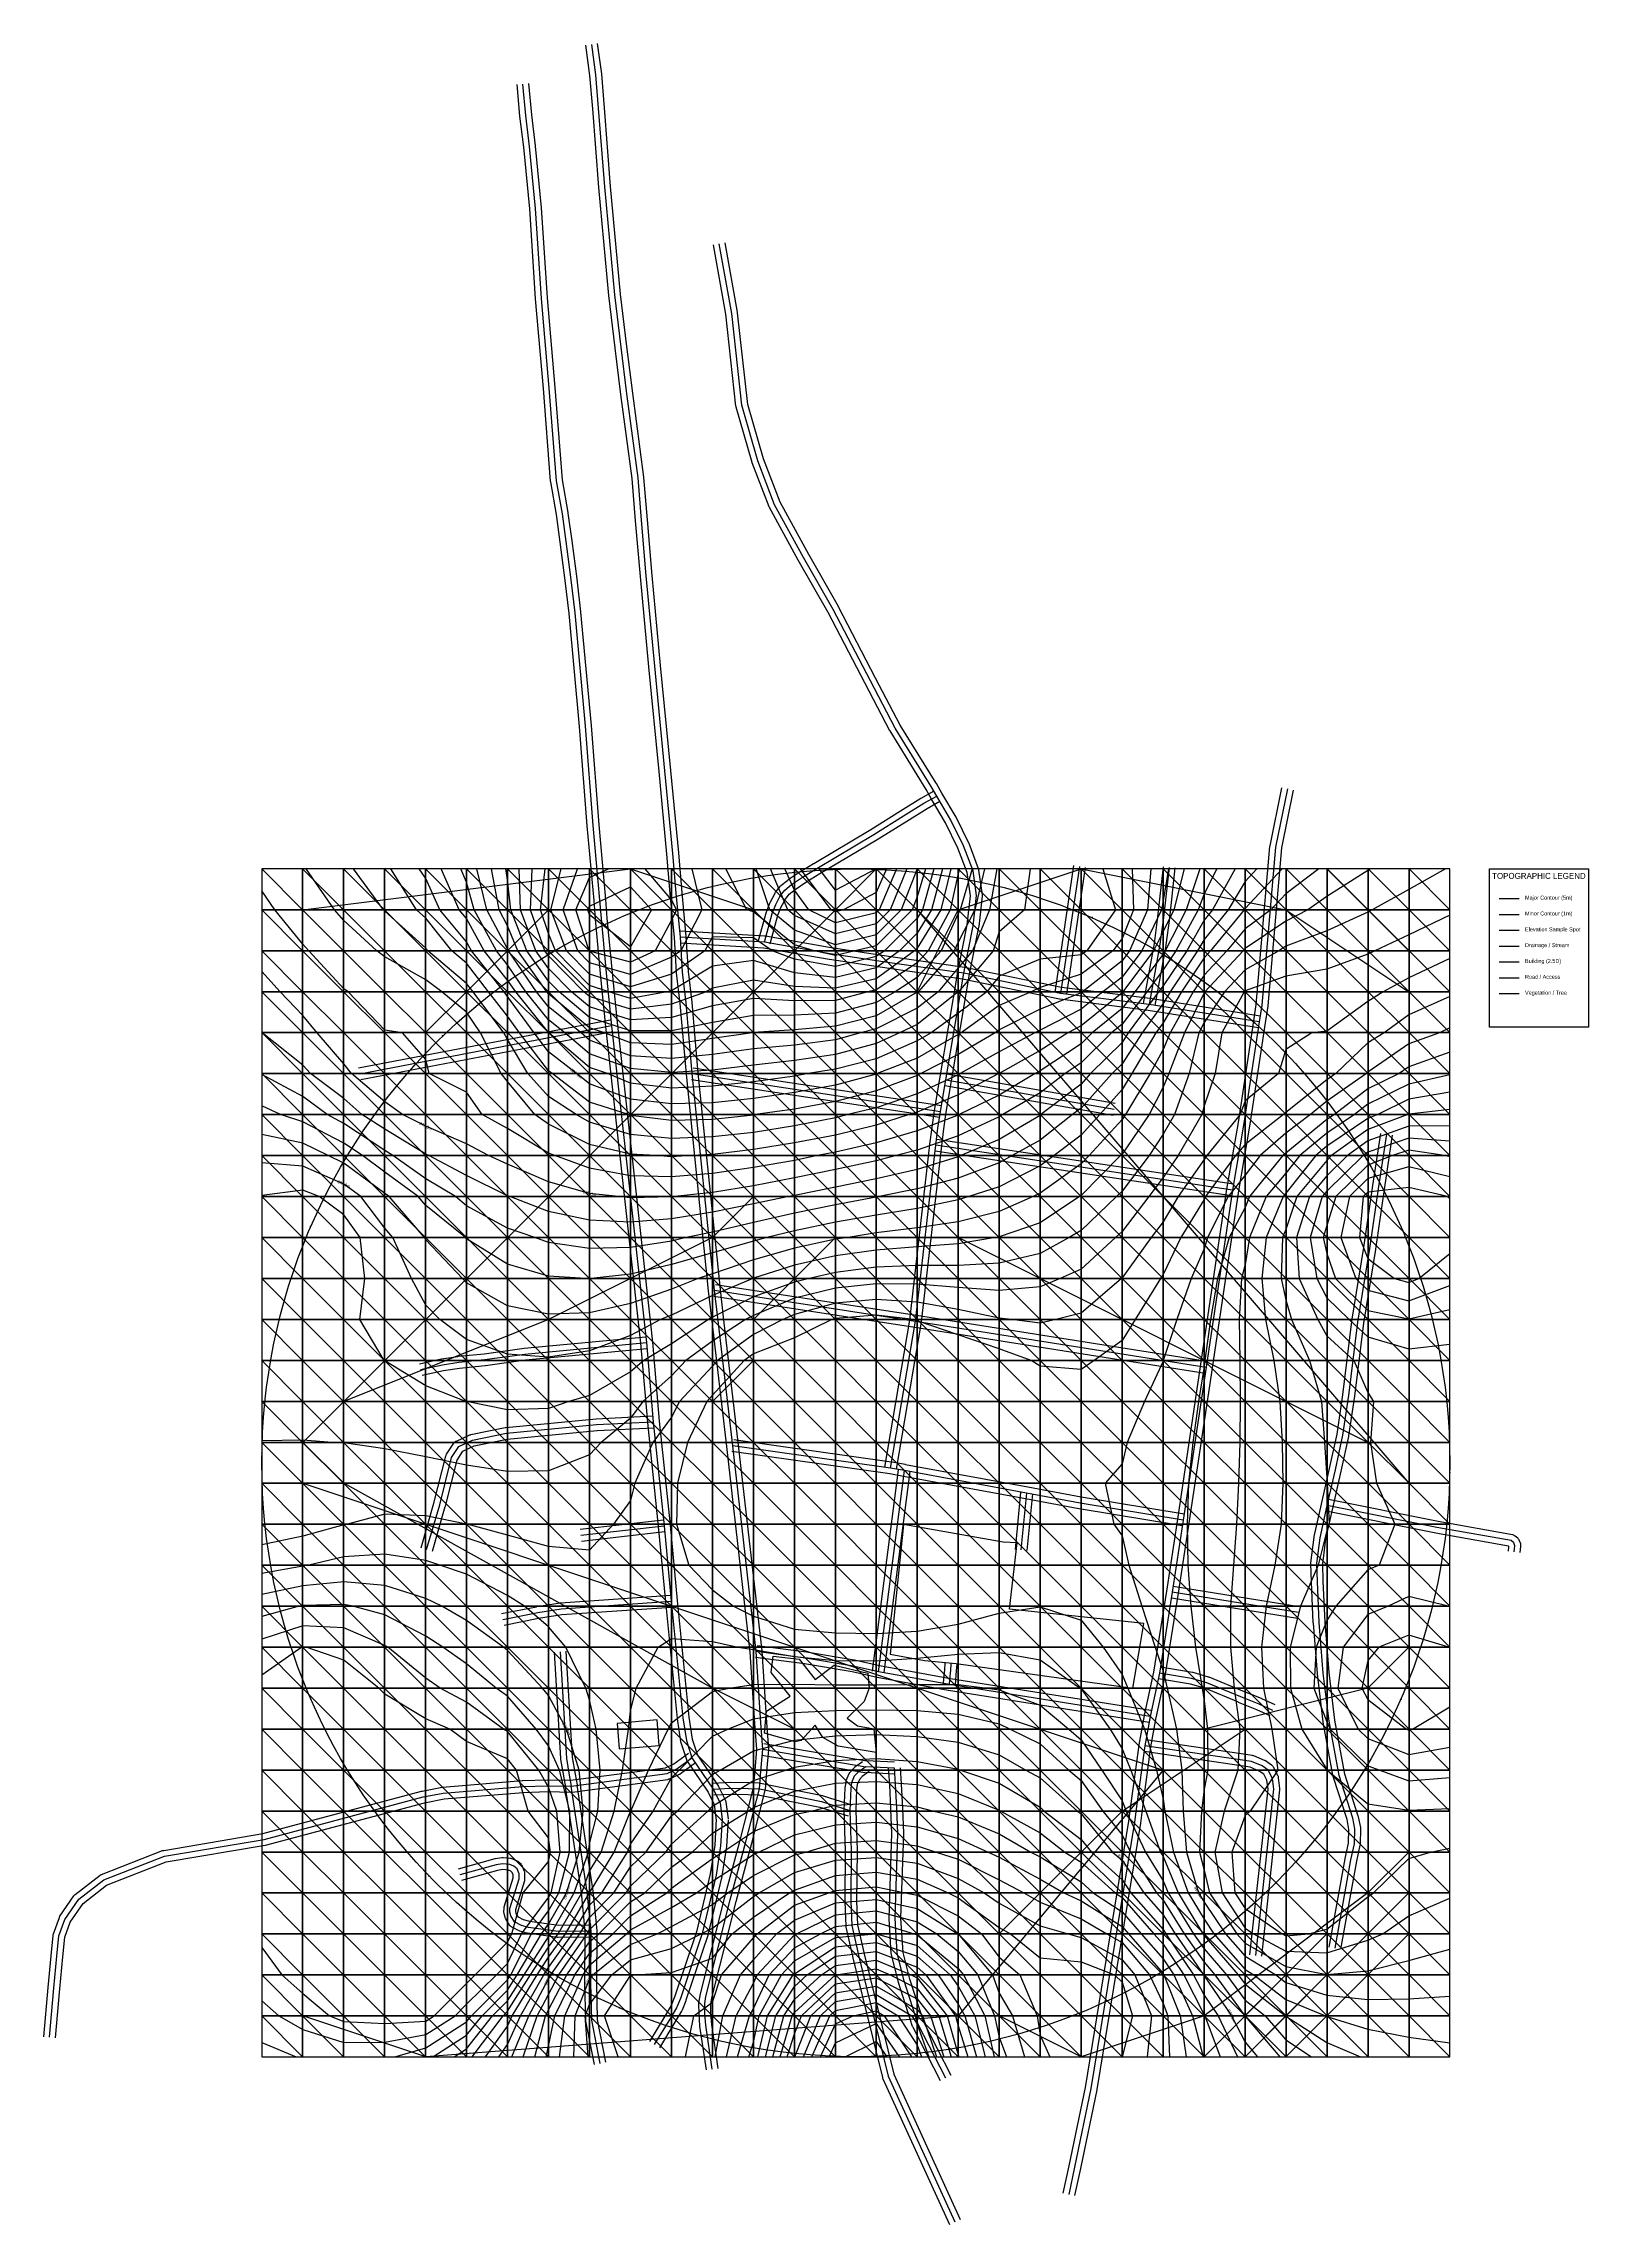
# Model space of a CAD drawing. Header units: metres. Extents: x -410 to 370, y -385 to 717.
import ezdxf
from ezdxf.enums import TextEntityAlignment as Align

# ---------------------------------------------------------------- set-up
doc = ezdxf.new("R2010")
doc.units = ezdxf.units.M
for name, color, linetype in [('TOPO_ANNO_CONT', 7, 'Continuous'), ('TOPO_ANNO_LEGD', 7, 'Continuous'), ('TOPO_AOI', 6, 'Continuous'), ('TOPO_BLDG', 1, 'Continuous'), ('TOPO_CONT_MAJR', 7, 'Continuous'), ('TOPO_CONT_MINR', 249, 'Continuous'), ('TOPO_ELEV', 9, 'Continuous'), ('TOPO_HYDR_BASN', 140, 'Continuous'), ('TOPO_HYDR_STRM', 5, 'Continuous'), ('TOPO_ROAD', 3, 'Continuous'), ('TOPO_TIN_SURF', 252, 'Continuous'), ('TOPO_VEGT_TREE', 2, 'Continuous')]:
    doc.layers.add(name, color=color, linetype=linetype)

msp = doc.modelspace()

# ---------------------------------------------------------------- linework, layer by layer
at = {"layer": 'TOPO_ANNO_LEGD', "color": 7}
msp.add_lwpolyline([(320, 300), (370, 300), (370, 220), (320, 220)], close=True, dxfattribs=at)
at = {"layer": 'TOPO_AOI', "color": 6}
msp.add_circle((0, 0), 300, dxfattribs=at)
at = {"layer": 'TOPO_BLDG', "color": 7}
msp.add_line((325, 253), (335, 253), dxfattribs=at)
at = {"layer": 'TOPO_BLDG', "color": 1}
for points, elevation in [([(24, -31.2), (17.3, -96.6), (34.6, -99.9), (50.6, -101.4), (139.9, -113.9), (144, -90.2), (145.5, -81.2), (77.6, -74), (81.5, -40.5), (74.4, -40.1), (24, -31.2)], 865.1), ([(-33.1, -117.9), (-42.8, -105.9), (-41.8, -97.6), (-28.7, -99.2), (-20.5, -109.4), (-11, -102.2), (6.1, -106.3), (6.7, -113.9), (4.2, -120.5), (-4.4, -129), (0.9, -132.8), (9.1, -134.4), (10.2, -146.4), (-9, -143.2), (-16.7, -138.7), (-20.6, -132.6), (-27.6, -140.3), (-30.6, -140.9), (-46.2, -136.5), (-45.2, -125.5), (-33.1, -117.9)], 866.7), ([(-120.5, -131.6), (-119.5, -144.4), (-99.4, -142.8), (-100.4, -129.9), (-120.5, -131.6)], 867.1)]:
    msp.add_lwpolyline(points, close=True, dxfattribs=dict(at, elevation=elevation))
at = {"layer": 'TOPO_CONT_MAJR', "color": 7}
msp.add_line((325, 285), (335, 285), dxfattribs=at)
at = {"layer": 'TOPO_CONT_MAJR', "color": 7, "lineweight": 30}
for points, elevation in [([(-210.1, 279.3), (-217.2, 295.1), (-220.5, 300)], 880), ([(-175.9, 294.5), (-176.7, 300)], 885), ([(-147.8, 279.3), (-140.5, 300)], 890), ([(-82.9, 300), (-77.7, 279.3)], 890), ([(-55, 279.3), (-65.7, 300)], 890), ([(-10.3, 289.3), (-18.6, 300)], 895), ([(10.3, 300), (-10.3, 289.3)], 895), ([(35.2, 300), (31, 285.9)], 890), ([(58.7, 300), (52.7, 279.3)], 885), ([(139.5, 300), (140.3, 279.3)], 880), ([(182.4, 300), (175.9, 287.5), (172.9, 279.3)], 875), ([(258.6, 299.3), (237.9, 286.1)], 870), ([(259.7, 300), (258.6, 299.3)], 870), ([(-174.3, 279.3), (-175.9, 294.5)], 885), ([(-194.1, 258.6), (-196.6, 263.2), (-210.1, 279.3)], 880), ([(-166.2, 258.6), (-174.3, 279.3)], 885), ([(-140.4, 258.6), (-147.8, 279.3)], 890), ([(-77.7, 279.3), (-88.4, 258.6)], 890), ([(-51.7, 278.3), (-55, 279.3)], 890), ([(-31, 261.6), (-51.7, 278.3)], 890), ([(28.5, 279.3), (10.3, 261.2)], 890), ([(31, 285.9), (28.5, 279.3)], 890), ([(51.7, 277.5), (43.1, 258.6)], 885), ([(52.7, 279.3), (51.7, 277.5)], 885), ([(140.3, 279.3), (134.5, 264.9), (129.8, 258.6)], 880), ([(172.9, 279.3), (161.7, 258.6)], 875), ([(228.3, 279.3), (217.2, 273.7)], 870), ([(237.9, 286.1), (228.3, 279.3)], 870), ([(217.2, 273.7), (196.6, 259.8), (195.6, 258.6)], 870), ([(-177.7, 237.9), (-194.1, 258.6)], 880), ([(-149.9, 237.9), (-155.2, 243.3), (-166.2, 258.6)], 885), ([(-113.8, 246.6), (-134.5, 252.6), (-140.4, 258.6)], 890), ([(-93.1, 255.4), (-113.8, 246.6)], 890), ([(-88.4, 258.6), (-93.1, 255.4)], 890), ([(-21.1, 258.6), (-31, 261.6)], 890), ([(-10.3, 256.2), (-21.1, 258.6)], 890), ([(-0.4, 258.6), (-10.3, 256.2)], 890), ([(10.3, 261.2), (-0.4, 258.6)], 890), ([(43.1, 258.6), (31, 245.1)], 885), ([(129.8, 258.6), (113.8, 246.9)], 880), ([(161.7, 258.6), (155.2, 249)], 875), ([(195.6, 258.6), (176.2, 237.9)], 870), ([(-290.8, 237.9), (-300, 248.2)], 875), ([(31, 245.1), (19.9, 237.9)], 885), ([(113.8, 246.9), (93.1, 240.1)], 880), ([(155.2, 249), (146.9, 237.9)], 875), ([(-272.1, 217.2), (-279.3, 226), (-290.8, 237.9)], 875), ([(-175.9, 235.6), (-177.7, 237.9)], 880), ([(-162.4, 217.2), (-175.9, 235.6)], 880), ([(-113.8, 218.3), (-134.5, 225), (-149.9, 237.9)], 885), ([(10.3, 232.5), (-10.3, 227.1)], 885), ([(19.9, 237.9), (10.3, 232.5)], 885), ([(88.6, 237.9), (72.4, 231)], 880), ([(93.1, 240.1), (88.6, 237.9)], 880), ([(146.9, 237.9), (134.5, 221.6), (129.2, 217.2)], 875), ([(176.2, 237.9), (175.9, 237.5), (166, 217.2)], 870), ([(-72.4, 222.5), (-93.1, 218.2)], 885), ([(-51.7, 225.9), (-72.4, 222.5)], 885), ([(-31, 226.1), (-51.7, 225.9)], 885), ([(-10.3, 227.1), (-31, 226.1)], 885), ([(72.4, 231), (53.2, 217.2)], 880), ([(-237.9, 182.3), (-254.7, 196.6), (-258.6, 201.6), (-272.1, 217.2)], 875), ([(-113.8, 183.7), (-134.5, 191.5), (-141.1, 196.6), (-155.2, 207.6), (-162.4, 217.2)], 880), ([(-93.1, 218.2), (-113.8, 218.3)], 885), ([(51.7, 216.4), (31, 204.4)], 880), ([(53.2, 217.2), (51.7, 216.4)], 880), ([(129.2, 217.2), (113.8, 202)], 875), ([(166, 217.2), (158.1, 196.6), (155.2, 189.8)], 870), ([(279.3, 211.7), (258.6, 197.3)], 865), ([(294.8, 217.2), (279.3, 211.7)], 865), ([(300, 219.8), (294.8, 217.2)], 865), ([(31, 204.4), (10.7, 196.6), (10.3, 196.4)], 880), ([(113.8, 202), (105.7, 196.6), (93.1, 186.9)], 875), ([(-10.3, 190.8), (-31, 187)], 880), ([(10.3, 196.4), (-10.3, 190.8)], 880), ([(155.2, 189.8), (148.2, 175.9), (134.5, 156), (133.7, 155.2)], 870), ([(258.6, 197.3), (257.9, 196.6), (237.9, 182.7)], 865), ([(-185.5, 155.2), (-196.6, 161.2), (-217.2, 170.1), (-228.9, 175.9), (-237.9, 182.3)], 875), ([(-93.1, 181.3), (-113.8, 183.7)], 880), ([(-72.4, 181.9), (-93.1, 181.3)], 880), ([(-51.7, 184.1), (-72.4, 181.9)], 880), ([(-31, 187), (-51.7, 184.1)], 880), ([(93.1, 186.9), (74.2, 175.9), (72.4, 174.8)], 875), ([(237.9, 182.7), (229.6, 175.9), (217.2, 166.5)], 865), ([(72.4, 174.8), (51.7, 165.1)], 875), ([(217.2, 166.5), (204.2, 155.2)], 865), ([(279.3, 170), (258.6, 162.6)], 860), ([(300, 170.3), (279.3, 170)], 860), ([(-175.9, 150.8), (-185.5, 155.2)], 875), ([(20.4, 155.2), (10.3, 152.6)], 875), ([(31, 158), (20.4, 155.2)], 875), ([(51.7, 165.1), (31, 158)], 875), ([(133.7, 155.2), (113.8, 135)], 870), ([(204.2, 155.2), (196.6, 145.3), (188.1, 134.5), (177.7, 113.8)], 865), ([(248.3, 155.2), (237.9, 145)], 860), ([(258.6, 162.6), (248.3, 155.2)], 860), ([(-237.9, 118.6), (-250.1, 134.5), (-258.6, 140.8), (-279.3, 149.9), (-300, 151.5)], 870), ([(-113.8, 133.8), (-119.8, 134.5), (-134.5, 136.1), (-155.2, 141.9), (-175.9, 150.8)], 875), ([(-31, 143.9), (-51.7, 140)], 875), ([(-10.3, 148.1), (-31, 143.9)], 875), ([(10.3, 152.6), (-10.3, 148.1)], 875), ([(237.9, 145), (229.1, 134.5), (222.6, 113.8)], 860), ([(-93.1, 134.3), (-113.8, 133.8)], 875), ([(-72.4, 136.6), (-91.6, 134.5), (-93.1, 134.3)], 875), ([(-51.7, 140), (-72.4, 136.6)], 875), ([(113.8, 135), (113, 134.5), (93.1, 121.3)], 870), ([(93.1, 121.3), (72.4, 114.1)], 870), ([(-233.8, 113.8), (-237.9, 118.6)], 870), ([(-224.4, 93.1), (-233.8, 113.8)], 870), ([(51.7, 110.7), (31, 109.1)], 870), ([(70.6, 113.8), (51.7, 110.7)], 870), ([(72.4, 114.1), (70.6, 113.8)], 870), ([(177.7, 113.8), (175.9, 108.1), (169.3, 93.1)], 865), ([(222.6, 113.8), (224, 93.1)], 860), ([(-31, 99.9), (-51.7, 93.2)], 870), ([(-10.3, 104.5), (-31, 99.9)], 870), ([(10.3, 107.4), (-10.3, 104.5)], 870), ([(31, 109.1), (10.3, 107.4)], 870), ([(-210.1, 72.4), (-217.2, 79.6), (-224.4, 93.1)], 870), ([(-52, 93.1), (-72.4, 84.5)], 870), ([(-51.7, 93.2), (-52, 93.1)], 870), ([(169.3, 93.1), (162.1, 72.4)], 865), ([(224, 93.1), (233.3, 72.4)], 860), ([(-72.4, 84.5), (-93.1, 74.6)], 870), ([(-175.9, 54.9), (-196.6, 62.3), (-210.1, 72.4)], 870), ([(-98.6, 72.4), (-113.8, 64.3)], 870), ([(-93.1, 74.6), (-98.6, 72.4)], 870), ([(162.1, 72.4), (155.3, 51.7)], 865), ([(233.3, 72.4), (237.9, 64.1)], 860), ([(-113.8, 64.3), (-134.5, 56.6), (-155.2, 53.3), (-175.9, 54.9)], 870), ([(237.9, 64.1), (251.6, 51.7)], 860), ([(155.2, 51.3), (145.8, 31)], 865), ([(155.3, 51.7), (155.2, 51.3)], 865), ([(251.6, 51.7), (258.6, 35.5)], 860), ([(258.6, 35.5), (261.5, 31)], 860), ([(145.8, 31), (137, 10.3)], 865), ([(261.5, 31), (259.9, 10.3)], 860), ([(137, 10.3), (134.5, -0.5), (125.9, -10.3)], 865), ([(259.9, 10.3), (263, -10.3)], 860), ([(125.9, -10.3), (130.3, -31)], 865), ([(263, -10.3), (272.2, -31)], 860), ([(130.3, -31), (134.5, -36.9), (137.9, -51.7)], 865), ([(272.2, -31), (264.4, -51.7)], 860), ([(137.9, -51.7), (144.5, -72.4)], 865), ([(258.6, -54.1), (242.5, -72.4)], 860), ([(264.4, -51.7), (258.6, -54.1)], 860), ([(-237.9, -62), (-258.6, -60.1), (-279.3, -62.1), (-300, -66.6)], 865), ([(-209.1, -72.4), (-217.2, -68.6), (-237.9, -62)], 865), ([(-178, -93.1), (-196.6, -79.6), (-209.1, -72.4)], 865), ([(144.5, -72.4), (151.2, -93.1)], 865), ([(242.5, -72.4), (237.9, -79.6)], 860), ([(237.9, -79.6), (232.5, -93.1)], 860), ([(-175.9, -94.8), (-178, -93.1)], 865), ([(-158.3, -113.8), (-175.9, -94.8)], 865), ([(151.2, -93.1), (155.2, -105.3)], 865), ([(232.5, -93.1), (231.4, -113.8)], 860), ([(155.2, -105.3), (157.2, -113.8)], 865), ([(-137.8, -175.9), (-139.8, -155.2), (-146.2, -134.5), (-155.2, -117.6), (-158.3, -113.8)], 865), ([(157.2, -113.8), (162, -134.5), (164.7, -155.2), (165.3, -175.9)], 865), ([(231.4, -113.8), (237.9, -130.9)], 860), ([(237.9, -130.9), (239.5, -134.5), (258.6, -153.1)], 860), ([(-51.7, -145.5), (-31, -140.1)], 870), ([(-31, -140.1), (-10.3, -137.9)], 870), ([(-10.3, -137.9), (10.3, -137.3)], 870), ([(10.3, -137.3), (31, -138.2)], 870), ([(31, -138.2), (51.7, -141.1)], 870), ([(51.7, -141.1), (72.4, -147.5)], 870), ([(-72.4, -157.4), (-68.6, -155.2), (-51.7, -145.5)], 870), ([(72.4, -147.5), (85.9, -155.2), (93.1, -159.1)], 870), ([(258.6, -153.1), (264.6, -155.2), (279.3, -160.7)], 860), ([(-90.3, -175.9), (-72.4, -157.4)], 870), ([(93.1, -159.1), (111.9, -175.9)], 870), ([(279.3, -160.7), (300, -159)], 860), ([(-158.8, -237.9), (-155.2, -233.1), (-146.1, -217.2), (-139.8, -196.6), (-137.8, -175.9)], 865), ([(-93.1, -178.4), (-90.3, -175.9)], 870), ([(111.9, -175.9), (113.8, -177.3)], 870), ([(165.3, -175.9), (167, -196.6), (173, -217.2), (175.9, -222), (186.7, -237.9)], 865), ([(-113.8, -204.1), (-106, -196.6), (-93.1, -178.4)], 870), ([(113.8, -177.3), (129.7, -196.6), (134.5, -200.8), (145.4, -217.2), (155.2, -228.4)], 870), ([(-51.7, -208.5), (-31, -198.1)], 875), ([(-31, -198.1), (-25.3, -196.6), (-10.3, -192.2)], 875), ([(-10.3, -192.2), (10.3, -190.8)], 875), ([(10.3, -190.8), (31, -193.5)], 875), ([(31, -193.5), (40.5, -196.6), (51.7, -200.2)], 875), ([(-139.4, -237.9), (-134.5, -229.7), (-122.2, -217.2), (-113.8, -204.1)], 870), ([(-72.4, -223.1), (-64.6, -217.2), (-51.7, -208.5)], 875), ([(51.7, -200.2), (72.4, -210.6)], 875), ([(72.4, -210.6), (84.9, -217.2), (93.1, -221.9)], 875), ([(-93.1, -234.3), (-72.4, -223.1)], 875), ([(-29.9, -237.9), (-10.3, -228.3)], 880), ([(-10.3, -228.3), (10.3, -226.4)], 880), ([(10.3, -226.4), (31, -231.8)], 880), ([(93.1, -221.9), (113.8, -230.3)], 875), ([(113.8, -230.3), (126.7, -237.9)], 875), ([(155.2, -228.4), (161.3, -237.9)], 870), ([(-175.9, -266.4), (-171, -258.6), (-158.8, -237.9)], 865), ([(-173.8, -300), (-165.1, -279.3), (-155.2, -260.7), (-154.1, -258.6), (-139.4, -237.9)], 870), ([(-113.8, -243.4), (-100.3, -237.9)], 875), ([(-100.3, -237.9), (-93.1, -234.3)], 875), ([(-51.7, -262.8), (-49.8, -258.6), (-31, -238.5)], 880), ([(-31, -238.5), (-29.9, -237.9)], 880), ([(31, -231.8), (40.9, -237.9)], 880), ([(40.9, -237.9), (51.7, -246.8)], 880), ([(126.7, -237.9), (134.5, -242.3), (148.4, -258.6), (155.2, -273.2)], 875), ([(161.3, -237.9), (175.6, -258.6), (175.9, -259.1), (189.7, -279.3), (196.6, -292.6), (202.9, -300)], 870), ([(186.7, -237.9), (196.6, -249.3), (212.1, -258.6), (217.2, -262.6)], 865), ([(-142.4, -300), (-141.8, -279.3), (-134.5, -260.8), (-132.8, -258.6), (-113.8, -243.4)], 875), ([(-10.3, -254), (10.3, -251.2)], 885), ([(10.3, -251.2), (27.9, -258.6), (31, -260.2)], 885), ([(51.7, -246.8), (61.7, -258.6), (70.1, -279.3), (72.4, -290.2)], 880), ([(-65.4, -300), (-60.5, -279.3), (-51.7, -262.8)], 880), ([(-31, -271.1), (-17.4, -258.6), (-10.3, -254)], 885), ([(31, -260.2), (46.1, -279.3), (51.7, -299)], 885), ([(217.2, -262.6), (237.9, -269)], 865), ([(-213.6, -300), (-196.6, -289.2), (-188.8, -279.3), (-175.9, -266.4)], 865), ([(-42, -300), (-36.3, -279.3), (-31, -271.1)], 885), ([(-10.3, -276.7), (10.3, -272.7)], 890), ([(10.3, -272.7), (21.3, -279.3), (31, -294.1)], 890), ([(155.2, -273.2), (157.6, -279.3), (158.4, -300)], 875), ([(237.9, -269), (258.6, -271.1)], 865), ([(258.6, -271.1), (279.3, -270.8)], 865), ([(279.3, -270.8), (300, -269.5)], 865), ([(-22.2, -300), (-13.1, -279.3), (-10.3, -276.7)], 890), ([(31, -294.1), (33.1, -300)], 890), ([(72.4, -290.2), (76.1, -300)], 880), ([(51.7, -299), (52, -300)], 885)]:
    msp.add_lwpolyline(points, dxfattribs=dict(at, elevation=elevation))
at = {"layer": 'TOPO_CONT_MINR', "color": 249}
msp.add_line((325, 277), (335, 277), dxfattribs=at)
for points, elevation in [([(-263.4, 279.3), (-277.6, 300)], 877), ([(-238.6, 279.3), (-253.7, 300)], 878), ([(-221.9, 279.3), (-234.9, 300)], 879), ([(-200.3, 279.3), (-209.5, 300)], 881), ([(-192.7, 279.3), (-196.6, 293.3), (-199.5, 300)], 882), ([(-186.4, 279.3), (-191.4, 300)], 883), ([(-180.2, 279.3), (-184, 300)], 884), ([(-169.3, 279.3), (-170, 300)], 886), ([(-164.3, 279.3), (-163.5, 300)], 887), ([(-159.3, 279.3), (-156.9, 300)], 888), ([(-154.1, 279.3), (-148.9, 300)], 889), ([(-141.5, 279.3), (-134.5, 295.7), (-124.9, 300)], 891), ([(-106.5, 300), (-93.1, 284.3)], 891), ([(-43.4, 279.3), (-50.3, 300)], 891), ([(-34.4, 279.3), (-43.1, 300)], 892), ([(-31, 289.3), (-35.9, 300)], 893), ([(-12.4, 279.3), (-28, 300)], 894), ([(15.5, 300), (10.3, 288.1)], 894), ([(20.6, 300), (11.8, 279.3)], 893), ([(25.8, 300), (17.4, 279.3)], 892), ([(30.9, 300), (22.9, 279.3)], 891), ([(39.4, 300), (33.6, 279.3)], 889), ([(43.7, 300), (38.3, 279.3)], 888), ([(47.9, 300), (42.9, 279.3)], 887), ([(51.7, 297.7), (47.6, 279.3)], 886), ([(52.4, 300), (51.7, 297.7)], 886), ([(65, 300), (60.1, 279.3)], 884), ([(71.3, 300), (67.5, 279.3)], 883), ([(88.1, 300), (85.2, 279.3)], 882), ([(124.7, 300), (131.2, 279.3)], 881), ([(149, 300), (147.4, 279.3)], 879), ([(157.9, 300), (155.2, 284)], 878), ([(165.8, 300), (160.7, 279.3)], 877), ([(173.7, 300), (166.8, 279.3)], 876), ([(191.6, 300), (180.1, 279.3)], 874), ([(202.5, 300), (196.6, 293.7), (188.1, 279.3)], 873), ([(215.3, 300), (196.6, 280), (196.2, 279.3)], 872), ([(233.8, 300), (217.2, 287.5)], 871), ([(297.9, 300), (279.3, 289.6)], 869), ([(-293.5, 279.3), (-300, 289)], 876), ([(-135.3, 279.3), (-134.5, 281.2), (-113.8, 290.9)], 892), ([(-113.8, 290.9), (-103.2, 279.3)], 892), ([(-23.8, 279.3), (-31, 289.3)], 893), ([(10.3, 288.1), (-6.3, 279.3)], 894), ([(217.2, 287.5), (209.6, 279.3)], 871), ([(279.3, 289.6), (260.8, 279.3)], 869), ([(-276.3, 258.6), (-279.3, 262), (-293.5, 279.3)], 876), ([(-241.9, 258.6), (-258.6, 274), (-263.4, 279.3)], 877), ([(-237.9, 278.7), (-238.6, 279.3)], 878), ([(-216.2, 258.6), (-217.2, 259.9), (-237.9, 278.7)], 878), ([(-204, 258.6), (-217.2, 275.1), (-221.9, 279.3)], 879), ([(-187.8, 258.6), (-196.6, 274.9), (-200.3, 279.3)], 881), ([(-181.5, 258.6), (-192.7, 279.3)], 882), ([(-175.9, 259.7), (-186.4, 279.3)], 883), ([(-175.9, 271.3), (-180.2, 279.3)], 884), ([(-161.6, 258.6), (-169.3, 279.3)], 886), ([(-157, 258.6), (-164.3, 279.3)], 887), ([(-151.7, 258.6), (-155.2, 267.4), (-159.3, 279.3)], 888), ([(-146.1, 258.6), (-154.1, 279.3)], 889), ([(-134.7, 258.6), (-141.5, 279.3)], 891), ([(-113.8, 260.6), (-134.5, 276.9), (-135.3, 279.3)], 892), ([(-103.2, 279.3), (-113.8, 260.6)], 892), ([(-93.1, 284.3), (-90.5, 279.3)], 891), ([(-90.5, 279.3), (-93.1, 274.2)], 891), ([(-31, 269.1), (-43.4, 279.3)], 891), ([(-31, 276.5), (-34.4, 279.3)], 892), ([(-10.3, 267.3), (-31, 276.5)], 892), ([(-10.3, 272.8), (-23.8, 279.3)], 893), ([(-10.3, 278.3), (-12.4, 279.3)], 894), ([(-6.3, 279.3), (-10.3, 278.3)], 894), ([(10.3, 277.9), (-10.3, 272.8)], 893), ([(22.9, 279.3), (10.3, 266.8)], 891), ([(17.4, 279.3), (10.3, 272.3)], 892), ([(11.8, 279.3), (10.3, 277.9)], 893), ([(42.9, 279.3), (31, 259.9)], 887), ([(38.3, 279.3), (31, 267.6)], 888), ([(33.6, 279.3), (31, 275.2)], 889), ([(47.6, 279.3), (36.5, 258.6)], 886), ([(60.1, 279.3), (51.7, 263)], 884), ([(67.5, 279.3), (59, 258.6)], 883), ([(85.2, 279.3), (72.4, 268.3)], 882), ([(131.2, 279.3), (116.6, 258.6)], 881), ([(147.4, 279.3), (138.3, 258.6)], 879), ([(154.4, 279.3), (144.4, 258.6)], 878), ([(155.2, 284), (154.4, 279.3)], 878), ([(160.7, 279.3), (155.2, 268.4)], 877), ([(166.8, 279.3), (156.3, 258.6)], 876), ([(180.1, 279.3), (175.9, 274.2), (167.2, 258.6)], 874), ([(188.1, 279.3), (175.9, 264.4), (172.6, 258.6)], 873), ([(196.2, 279.3), (179.2, 258.6)], 872), ([(209.6, 279.3), (196.6, 269.8), (187.4, 258.6)], 871), ([(258.6, 278.2), (237.9, 268.7)], 869), ([(260.8, 279.3), (258.6, 278.2)], 869), ([(300, 276.6), (279.3, 266.7)], 868), ([(-170.8, 258.6), (-175.9, 271.3)], 884), ([(-93.1, 274.2), (-101.4, 258.6)], 891), ([(-72.4, 265.7), (-76.2, 258.6)], 889), ([(-51.7, 265.2), (-72.4, 265.7)], 889), ([(-42.2, 258.6), (-51.7, 265.2)], 889), ([(-10.3, 261.7), (-31, 269.1)], 891), ([(10.3, 272.3), (-10.3, 267.3)], 892), ([(10.3, 266.8), (-10.3, 261.7)], 891), ([(31, 275.2), (14.4, 258.6)], 889), ([(31, 267.6), (22.1, 258.6)], 888), ([(72.4, 268.3), (69.4, 258.6)], 882), ([(155.2, 268.4), (150.4, 258.6)], 877), ([(237.9, 268.7), (217.2, 261)], 869), ([(279.3, 266.7), (262.1, 258.6)], 868), ([(-256.5, 237.9), (-258.6, 239.4), (-276.3, 258.6)], 876), ([(-237.9, 255.6), (-241.9, 258.6)], 877), ([(-209.1, 237.9), (-217.2, 244), (-237.9, 255.6)], 877), ([(-193.3, 237.9), (-196.6, 242.1), (-216.2, 258.6)], 878), ([(-185.5, 237.9), (-196.6, 252.4), (-204, 258.6)], 879), ([(-175.9, 243.9), (-187.8, 258.6)], 881), ([(-175.9, 251.6), (-181.5, 258.6)], 882), ([(-175.4, 258.6), (-175.9, 259.7)], 883), ([(-161.3, 237.9), (-175.4, 258.6)], 883), ([(-156, 237.9), (-170.8, 258.6)], 884), ([(-143.6, 237.9), (-155.2, 249.7), (-161.6, 258.6)], 886), ([(-137.3, 237.9), (-155.2, 256.1), (-157, 258.6)], 887), ([(-124.7, 237.9), (-134.5, 241.1), (-151.7, 258.6)], 888), ([(-113.8, 240.4), (-134.5, 246.9), (-146.1, 258.6)], 889), ([(-113.8, 252.9), (-134.5, 258.4), (-134.7, 258.6)], 891), ([(-101.4, 258.6), (-113.8, 252.9)], 891), ([(-76.2, 258.6), (-93.1, 246.9)], 889), ([(-51.7, 253.8), (-72.4, 250.9)], 888), ([(-31, 247.5), (-51.7, 253.8)], 888), ([(-31, 254.5), (-42.2, 258.6)], 889), ([(-10.3, 250.7), (-31, 254.5)], 889), ([(10.3, 255.7), (-10.3, 250.7)], 889), ([(29.7, 258.6), (10.3, 244.5)], 887), ([(22.1, 258.6), (10.3, 250.1)], 888), ([(14.4, 258.6), (10.3, 255.7)], 889), ([(31, 259.9), (29.7, 258.6)], 887), ([(36.5, 258.6), (31, 252.5)], 886), ([(49.7, 258.6), (31.4, 237.9)], 884), ([(51.7, 263), (49.7, 258.6)], 884), ([(59, 258.6), (51.7, 250.1)], 883), ([(69.4, 258.6), (51.8, 237.9)], 882), ([(93.1, 254.5), (72.4, 245.9)], 881), ([(113.8, 256.6), (93.1, 254.5)], 881), ([(116.6, 258.6), (113.8, 256.6)], 881), ([(138.3, 258.6), (134.5, 253.5), (114.5, 237.9)], 879), ([(144.4, 258.6), (134.5, 245.4), (124.8, 237.9)], 878), ([(150.4, 258.6), (134.9, 237.9)], 877), ([(155.2, 257), (140.9, 237.9)], 876), ([(167.2, 258.6), (155.2, 241)], 874), ([(156.3, 258.6), (155.2, 257)], 876), ([(172.6, 258.6), (158.7, 237.9)], 873), ([(179.2, 258.6), (175.9, 255.1), (164.5, 237.9)], 872), ([(187.4, 258.6), (175.9, 246.4), (170.3, 237.9)], 871), ([(213.6, 258.6), (196.6, 249.1), (186.2, 237.9)], 869), ([(217.2, 261), (213.6, 258.6)], 869), ([(258.6, 256.9), (237.9, 249.3)], 868), ([(262.1, 258.6), (258.6, 256.9)], 868), ([(300, 254.7), (279.3, 245)], 867), ([(-166.6, 237.9), (-175.9, 251.6)], 882), ([(-171.8, 237.9), (-175.9, 243.9)], 881), ([(-93.1, 246.9), (-113.8, 240.4)], 889), ([(-72.4, 250.9), (-93.1, 238.5)], 888), ([(-51.7, 243.9), (-72.4, 239.8)], 887), ([(-31, 240.6), (-51.7, 243.9)], 887), ([(-10.3, 245.2), (-31, 247.5)], 888), ([(10.3, 250.1), (-10.3, 245.2)], 888), ([(10.3, 244.5), (-10.3, 239.7)], 887), ([(31, 252.5), (10.3, 238.9)], 886), ([(51.7, 250.1), (41.6, 237.9)], 883), ([(72.4, 245.9), (66.1, 237.9)], 881), ([(217.2, 245.8), (196.6, 238.4), (196.1, 237.9)], 868), ([(237.9, 249.3), (217.2, 245.8)], 868), ([(279.3, 245), (266.4, 237.9)], 867), ([(-237.9, 218.6), (-256.5, 237.9)], 876), ([(-189.6, 217.2), (-196.6, 227.6), (-209.1, 237.9)], 877), ([(-177.8, 217.2), (-193.3, 237.9)], 878), ([(-175.9, 225.6), (-185.5, 237.9)], 879), ([(-155.1, 217.2), (-155.2, 217.3), (-171.8, 237.9)], 881), ([(-147, 217.2), (-155.2, 223.8), (-166.6, 237.9)], 882), ([(-138.8, 217.2), (-155.2, 230.3), (-161.3, 237.9)], 883), ([(-126.9, 217.2), (-134.5, 219.7), (-155.2, 236.9), (-156, 237.9)], 884), ([(-113.8, 223.7), (-134.5, 230.3), (-143.6, 237.9)], 886), ([(-113.8, 229.2), (-134.5, 235.5), (-137.3, 237.9)], 887), ([(-113.8, 234.6), (-124.7, 237.9)], 888), ([(-95.3, 237.9), (-113.8, 234.6)], 888), ([(-93.1, 231.7), (-113.8, 229.2)], 887), ([(-93.1, 238.5), (-95.3, 237.9)], 888), ([(-75.6, 237.9), (-93.1, 231.7)], 887), ([(-72.4, 239.8), (-75.6, 237.9)], 887), ([(-51.7, 234.5), (-72.4, 230.9)], 886), ([(-31, 233.4), (-51.7, 234.5)], 886), ([(-10.3, 239.7), (-31, 240.6)], 887), ([(-10.3, 233.6), (-31, 233.4)], 886), ([(6.1, 237.9), (-10.3, 233.6)], 886), ([(10.3, 238.9), (6.1, 237.9)], 886), ([(31, 237.7), (10.3, 225.8)], 884), ([(51.7, 237.9), (31, 221.5)], 882), ([(41.6, 237.9), (31, 229.6)], 883), ([(31.4, 237.9), (31, 237.7)], 884), ([(66.1, 237.9), (51.7, 227.1)], 881), ([(51.8, 237.9), (51.7, 237.9)], 882), ([(113.8, 237.4), (93.1, 229.1)], 879), ([(134.9, 237.9), (134.5, 237.4), (113.8, 220.8)], 877), ([(124.8, 237.9), (113.8, 229.1)], 878), ([(114.5, 237.9), (113.8, 237.4)], 879), ([(140.9, 237.9), (134.5, 229.5), (119.4, 217.2)], 876), ([(152.8, 237.9), (137.6, 217.2)], 874), ([(155.2, 232), (144.6, 217.2)], 873), ([(155.2, 241), (152.8, 237.9)], 874), ([(164.5, 237.9), (155.2, 222.2)], 872), ([(158.7, 237.9), (155.2, 232)], 873), ([(170.3, 237.9), (158.8, 217.2)], 871), ([(186.2, 237.9), (175.9, 222.5), (173.3, 217.2)], 869), ([(196.1, 237.9), (184.9, 217.2)], 868), ([(258.6, 233.1), (237.9, 218.1)], 867), ([(266.4, 237.9), (258.6, 233.1)], 867), ([(300, 235.5), (279.3, 226.3)], 866), ([(-169.8, 217.2), (-175.9, 225.6)], 879), ([(-93.1, 225), (-113.8, 223.7)], 886), ([(-72.4, 230.9), (-93.1, 225)], 886), ([(-10.3, 220.6), (-31, 218.7)], 884), ([(10.3, 225.8), (-10.3, 220.6)], 884), ([(31, 229.6), (10.3, 219.2)], 883), ([(31, 221.5), (22.1, 217.2)], 882), ([(51.7, 227.1), (38, 217.2)], 881), ([(93.1, 229.1), (72.4, 218.7)], 879), ([(113.8, 229.1), (93.1, 218.6)], 878), ([(113.8, 220.8), (107, 217.2)], 877), ([(155.2, 222.2), (151.6, 217.2)], 872), ([(279.3, 226.3), (266.8, 217.2)], 866), ([(-299.8, 217.2), (-300, 217.4)], 874), ([(-237.9, 168.5), (-249.5, 175.9), (-258.6, 184), (-275.5, 196.6), (-279.3, 200.8), (-299.8, 217.2)], 874), ([(-228.9, 217.2), (-237.9, 218.6)], 876), ([(-175.9, 168.9), (-188.7, 175.9), (-196.6, 187.3), (-215.5, 196.6), (-217.2, 203.7), (-228.9, 217.2)], 876), ([(-175.9, 192.6), (-179.1, 196.6), (-189.6, 217.2)], 877), ([(-175.9, 213.9), (-177.8, 217.2)], 878), ([(-113.8, 165.8), (-134.5, 172.1), (-141.2, 175.9), (-155.2, 185), (-165.6, 196.6), (-175.9, 213.9)], 878), ([(-113.8, 175.5), (-114.8, 175.9), (-134.5, 182.2), (-153.4, 196.6), (-155.2, 198), (-169.8, 217.2)], 879), ([(-113.8, 191.8), (-125.4, 196.6), (-134.5, 199.7), (-155.1, 217.2)], 881), ([(-113.8, 199.2), (-134.5, 206.6), (-147, 217.2)], 882), ([(-113.8, 205.6), (-134.5, 213.5), (-138.8, 217.2)], 883), ([(-113.8, 212.1), (-126.9, 217.2)], 884), ([(-93.1, 211.3), (-113.8, 212.1)], 884), ([(-72.4, 214.3), (-93.1, 211.3)], 884), ([(-52.2, 217.2), (-72.4, 214.3)], 884), ([(-51.7, 217.3), (-52.2, 217.2)], 884), ([(-31, 218.7), (-51.7, 217.3)], 884), ([(-31, 211), (-51.7, 209.1)], 883), ([(-10.3, 213.7), (-31, 211)], 883), ([(2.4, 217.2), (-10.3, 213.7)], 883), ([(10.3, 211.8), (-10.3, 206.2)], 882), ([(10.3, 219.2), (2.4, 217.2)], 883), ([(22.1, 217.2), (10.3, 211.8)], 882), ([(31, 213.2), (10.3, 204.1)], 881), ([(38, 217.2), (31, 213.2)], 881), ([(70.4, 217.2), (51.7, 206.2)], 879), ([(72.4, 218.7), (70.4, 217.2)], 879), ([(90.4, 217.2), (72.4, 207.6)], 878), ([(93.1, 218.6), (90.4, 217.2)], 878), ([(107, 217.2), (93.1, 208.3)], 877), ([(113.8, 211.6), (93.1, 198)], 876), ([(151.6, 217.2), (139.4, 196.6), (134.5, 188.6), (123.2, 175.9), (113.8, 165.6)], 872), ([(144.6, 217.2), (134.5, 201.5), (129.5, 196.6), (113.8, 179.2)], 873), ([(137.6, 217.2), (134.5, 212.3), (118.6, 196.6), (113.8, 191.2)], 874), ([(119.4, 217.2), (113.8, 211.6)], 876), ([(173.3, 217.2), (168.4, 196.6), (161, 175.9), (155.2, 166.1)], 869), ([(158.8, 217.2), (155.2, 208.8)], 871), ([(184.9, 217.2), (181.5, 196.6), (175.9, 180.3), (174.8, 175.9), (162.8, 155.2)], 868), ([(230.4, 217.2), (217.2, 208.8)], 867), ([(237.9, 218.1), (230.4, 217.2)], 867), ([(258.6, 212.2), (242.4, 196.6), (237.9, 193.5)], 866), ([(266.8, 217.2), (258.6, 212.2)], 866), ([(-93.1, 204.2), (-113.8, 205.6)], 883), ([(-93.1, 197.2), (-113.8, 199.2)], 882), ([(-72.4, 206.3), (-93.1, 204.2)], 883), ([(-72.4, 198.4), (-93.1, 197.2)], 882), ([(-51.7, 209.1), (-72.4, 206.3)], 883), ([(-51.7, 200.8), (-72.4, 198.4)], 882), ([(-31, 203.2), (-51.7, 200.8)], 882), ([(-10.3, 206.2), (-31, 203.2)], 882), ([(-10.3, 198.8), (-24, 196.6), (-31, 195.3)], 881), ([(10.3, 204.1), (-10.3, 198.8)], 881), ([(51.7, 206.2), (32.9, 196.6), (31, 195.7)], 879), ([(72.4, 207.6), (52.7, 196.6), (51.7, 196)], 878), ([(93.1, 208.3), (72.4, 196.7)], 877), ([(155.2, 208.8), (148.6, 196.6), (136.2, 175.9), (134.5, 173.4), (117.9, 155.2)], 871), ([(217.2, 208.8), (213.5, 196.6), (196.6, 182.9), (194.1, 175.9), (177.3, 155.2)], 867), ([(279.3, 200), (274.4, 196.6), (258.6, 189)], 864), ([(300, 207.5), (279.3, 200)], 864), ([(-237.9, 157.7), (-258.6, 171.4), (-267.1, 175.9), (-279.3, 185.1), (-300, 196.2)], 873), ([(-113.8, 156), (-134.5, 160.8), (-155.2, 171.1), (-162.2, 175.9), (-175.9, 192.6)], 877), ([(-93.1, 189.3), (-113.8, 191.8)], 881), ([(-72.4, 190.2), (-93.1, 189.3)], 881), ([(-51.7, 192.5), (-72.4, 190.2)], 881), ([(-31, 195.3), (-51.7, 192.5)], 881), ([(10.3, 187.9), (-10.3, 182.6)], 879), ([(31, 195.7), (10.3, 187.9)], 879), ([(51.7, 196), (31, 186.4)], 878), ([(72.4, 196.7), (72.2, 196.6), (51.7, 185.9)], 877), ([(93.1, 198), (90.5, 196.6), (72.4, 185.8)], 876), ([(113.8, 191.2), (93.5, 175.9), (93.1, 175.5)], 874), ([(237.9, 193.5), (217.2, 177)], 866), ([(258.6, 189), (241.7, 175.9), (237.9, 173.4)], 864), ([(279.3, 191.3), (258.6, 181.1)], 863), ([(300, 196), (279.3, 191.3)], 863), ([(-249.2, 155.2), (-258.6, 161.5), (-279.3, 172.2), (-290.6, 175.9), (-300, 180.3)], 872), ([(-31, 178.7), (-50.8, 175.9), (-51.7, 175.7)], 879), ([(-10.3, 182.6), (-31, 178.7)], 879), ([(10.3, 179.4), (-4.1, 175.9), (-10.3, 174.3)], 878), ([(31, 186.4), (10.3, 179.4)], 878), ([(31, 177.2), (26.9, 175.9), (10.3, 170.6)], 877), ([(51.7, 185.9), (31, 177.2)], 877), ([(72.4, 185.8), (52.2, 175.9), (51.7, 175.7)], 876), ([(113.8, 179.2), (109.4, 175.9), (93.1, 163)], 873), ([(217.2, 177), (216, 175.9), (196.6, 160.8), (191.8, 155.2)], 866), ([(258.6, 181.1), (251.9, 175.9), (237.9, 166.6)], 863), ([(279.3, 183.7), (263.7, 175.9), (258.6, 174)], 862), ([(300, 187.3), (279.3, 183.7)], 862), ([(300, 178.5), (279.3, 176.1)], 861), ([(-266.5, 155.2), (-279.3, 161.4), (-300, 165.9)], 871), ([(-215.6, 155.2), (-217.2, 156), (-237.9, 168.5)], 874), ([(-152.1, 155.2), (-155.2, 156.5), (-175.9, 168.9)], 876), ([(-93.1, 172.9), (-113.8, 175.5)], 879), ([(-93.1, 163.8), (-113.8, 165.8)], 878), ([(-72.4, 173.5), (-93.1, 172.9)], 879), ([(-51.7, 175.7), (-72.4, 173.5)], 879), ([(-51.7, 166.9), (-72.4, 164.6)], 878), ([(-31, 170.2), (-51.7, 166.9)], 878), ([(-10.3, 174.3), (-31, 170.2)], 878), ([(-10.3, 165.6), (-31, 161.6)], 877), ([(10.3, 170.6), (-10.3, 165.6)], 877), ([(31, 167.7), (10.3, 161.6)], 876), ([(51.7, 175.7), (31, 167.7)], 876), ([(93.1, 175.5), (72.4, 163.3)], 874), ([(113.8, 165.6), (100.1, 155.2)], 872), ([(155.2, 166.1), (148.2, 155.2)], 869), ([(237.9, 173.4), (217.2, 156.5)], 864), ([(237.9, 166.6), (224.2, 155.2)], 863), ([(258.6, 174), (237.9, 159.9)], 862), ([(258.6, 168.3), (240.3, 155.2)], 861), ([(279.3, 176.1), (278.8, 175.9), (258.6, 168.3)], 861), ([(-237.9, 136.1), (-258.6, 151.4), (-266.5, 155.2)], 871), ([(-237.9, 146.9), (-249.2, 155.2)], 872), ([(-233.8, 155.2), (-237.9, 157.7)], 873), ([(-175.9, 118.5), (-196.6, 129.9), (-202.2, 134.5), (-217.2, 143.5), (-233.8, 155.2)], 873), ([(-175.9, 134.9), (-196.6, 145.2), (-215.6, 155.2)], 874), ([(-113.8, 145), (-134.5, 148.8), (-152.1, 155.2)], 876), ([(-101, 155.2), (-113.8, 156)], 877), ([(-93.1, 154.6), (-101, 155.2)], 877), ([(-72.4, 164.6), (-93.1, 163.8)], 878), ([(-83, 155.2), (-93.1, 154.6)], 877), ([(-72.4, 155.7), (-83, 155.2)], 877), ([(-51.7, 158.2), (-72.4, 155.7)], 877), ([(-31, 161.6), (-51.7, 158.2)], 877), ([(-19.3, 155.2), (-31, 152.8)], 876), ([(-10.3, 156.9), (-19.3, 155.2)], 876), ([(10.3, 161.6), (-10.3, 156.9)], 876), ([(51.7, 154.6), (31, 148.2)], 874), ([(53.1, 155.2), (51.7, 154.6)], 874), ([(72.4, 163.3), (53.1, 155.2)], 874), ([(79, 155.2), (72.4, 151.6)], 873), ([(93.1, 163), (79, 155.2)], 873), ([(100.1, 155.2), (93.1, 150)], 872), ([(148.2, 155.2), (134.5, 137.3), (131.7, 134.5), (113.8, 117.4)], 869), ([(117.9, 155.2), (113.8, 151)], 871), ([(177.3, 155.2), (175.9, 153.2), (162.8, 134.5), (155.2, 121.8)], 867), ([(162.8, 155.2), (155.2, 144.1)], 868), ([(191.8, 155.2), (176.6, 134.5), (175.9, 133), (164.2, 113.8)], 866), ([(215.7, 155.2), (198.8, 134.5), (196.6, 129), (188.6, 113.8)], 864), ([(217.2, 156.5), (215.7, 155.2)], 864), ([(232.3, 155.2), (217.2, 136.2)], 862), ([(224.2, 155.2), (217.2, 146.4)], 863), ([(237.9, 159.9), (232.3, 155.2)], 862), ([(256.2, 155.2), (237.9, 137.2)], 859), ([(240.3, 155.2), (237.9, 152.8)], 861), ([(258.6, 156.9), (256.2, 155.2)], 859), ([(279.3, 164), (258.6, 156.9)], 859), ([(271.1, 155.2), (258.6, 150.4)], 858), ([(279.3, 157.9), (271.1, 155.2)], 858), ([(300, 162.5), (279.3, 164)], 859), ([(297.3, 155.2), (279.3, 157.9)], 858), ([(300, 154.5), (297.3, 155.2)], 858), ([(-197.2, 113.8), (-217.2, 130), (-221.1, 134.5), (-237.9, 146.9)], 872), ([(-93.1, 144.5), (-113.8, 145)], 876), ([(-72.4, 146.2), (-93.1, 144.5)], 876), ([(-51.7, 149.2), (-72.4, 146.2)], 876), ([(-31, 152.8), (-51.7, 149.2)], 876), ([(10.3, 143.4), (-10.3, 139.2)], 874), ([(31, 148.2), (10.3, 143.4)], 874), ([(51.7, 143.8), (31, 138.4)], 873), ([(72.4, 151.6), (51.7, 143.8)], 873), ([(93.1, 150), (72.4, 139.5)], 872), ([(113.8, 151), (93.1, 136.2)], 871), ([(155.2, 144.1), (148, 134.5), (134.5, 116.9), (131.2, 113.8)], 868), ([(217.2, 146.4), (207.3, 134.5), (198.8, 113.8)], 863), ([(237.9, 152.8), (222.7, 134.5), (217.2, 117.9)], 861), ([(258.6, 150.4), (242.4, 134.5), (237.9, 119.9)], 858), ([(258.6, 143.6), (249.4, 134.5), (244.9, 113.8)], 857), ([(279.3, 149.5), (258.6, 143.6)], 857), ([(300, 144.4), (279.3, 149.5)], 857), ([(-250.4, 113.8), (-258.6, 125.2), (-271.1, 134.5), (-279.3, 137.7), (-300, 135.1)], 869), ([(-217.9, 113.8), (-235.7, 134.5), (-237.9, 136.1)], 871), ([(-113.8, 121.5), (-134.5, 122.5), (-155.2, 126.9), (-174.8, 134.5), (-175.9, 134.9)], 874), ([(-31, 135), (-33.9, 134.5), (-51.7, 130.8)], 874), ([(-10.3, 139.2), (-31, 135)], 874), ([(10.3, 134.2), (-10.3, 130.3)], 873), ([(31, 138.4), (11.8, 134.5), (10.3, 134.2)], 873), ([(51.7, 132.9), (31, 128.5)], 872), ([(72.4, 139.5), (57.1, 134.5), (51.7, 132.9)], 872), ([(93.1, 136.2), (89.6, 134.5), (72.4, 126.9)], 871), ([(217.2, 136.2), (215.8, 134.5), (207.2, 113.8)], 862), ([(237.9, 137.2), (235.6, 134.5), (229.4, 113.8)], 859), ([(258.6, 136.8), (256.3, 134.5), (254.4, 113.8)], 856), ([(279.3, 139.1), (258.6, 136.8)], 856), ([(300, 133.4), (298.9, 134.5), (279.3, 139.1)], 856), ([(-93.1, 123.2), (-113.8, 121.5)], 874), ([(-72.4, 126.6), (-93.1, 123.2)], 874), ([(-51.7, 130.8), (-72.4, 126.6)], 874), ([(-51.7, 121.4), (-72.4, 116.5)], 873), ([(-31, 126.1), (-51.7, 121.4)], 873), ([(-10.3, 130.3), (-31, 126.1)], 873), ([(-10.3, 121.6), (-31, 117.2)], 872), ([(10.3, 125.1), (-10.3, 121.6)], 872), ([(31, 128.5), (10.3, 125.1)], 872), ([(51.7, 121.8), (31, 118.7)], 871), ([(72.4, 126.9), (51.7, 121.8)], 871), ([(155.2, 121.8), (149.2, 113.8)], 867), ([(-248, 93.1), (-250.4, 113.8)], 869), ([(-198.7, 93.1), (-217.2, 112.7), (-217.9, 113.8)], 871), ([(-175.9, 100.3), (-196.6, 113.1), (-197.2, 113.8)], 872), ([(-162.1, 113.8), (-175.9, 118.5)], 873), ([(-113.8, 108.8), (-134.5, 108.2), (-155.2, 111.3), (-162.1, 113.8)], 873), ([(-93.1, 112), (-113.8, 108.8)], 873), ([(-85.7, 113.8), (-93.1, 112)], 873), ([(-72.4, 116.5), (-85.7, 113.8)], 873), ([(-51.7, 112), (-72.4, 106.1)], 872), ([(-45, 113.8), (-51.7, 112)], 872), ([(-31, 117.2), (-45, 113.8)], 872), ([(-10.3, 112.9), (-31, 108.5)], 871), ([(-3.9, 113.8), (-10.3, 112.9)], 871), ([(10.3, 116.1), (-3.9, 113.8)], 871), ([(31, 118.7), (10.3, 116.1)], 871), ([(107.8, 113.8), (93.1, 105.7)], 869), ([(113.8, 117.4), (107.8, 113.8)], 869), ([(131.2, 113.8), (113.8, 97.9)], 868), ([(149.2, 113.8), (134.5, 93.4), (134.2, 93.1)], 867), ([(164.2, 113.8), (155.2, 95.1)], 866), ([(188.6, 113.8), (182.7, 93.1)], 864), ([(198.8, 113.8), (196.6, 100.2), (194.8, 93.1)], 863), ([(207.2, 113.8), (205, 93.1)], 862), ([(215.5, 113.8), (214.9, 93.1)], 861), ([(217.2, 117.9), (215.5, 113.8)], 861), ([(229.4, 113.8), (232.8, 93.1)], 859), ([(237.9, 119.9), (236.1, 113.8)], 858), ([(236.1, 113.8), (237.9, 105.8)], 858), ([(244.9, 113.8), (252.6, 93.1)], 857), ([(254.4, 113.8), (258.6, 103.2)], 856), ([(-136.3, 93.1), (-155.2, 94.3), (-175.9, 100.3)], 872), ([(-93.1, 100.1), (-113.8, 95.3)], 872), ([(-72.4, 106.1), (-93.1, 100.1)], 872), ([(-51.7, 102.6), (-72.4, 95.5)], 871), ([(-31, 108.5), (-51.7, 102.6)], 871), ([(31, 99.6), (10.3, 98.8)], 869), ([(51.7, 99.6), (31, 99.6)], 869), ([(72.4, 100.8), (51.7, 99.6)], 869), ([(93.1, 105.7), (72.4, 100.8)], 869), ([(237.9, 105.8), (242.3, 93.1)], 858), ([(258.6, 103.2), (272.1, 93.1)], 856), ([(284.3, 93.1), (300, 105.7)], 856), ([(-250.6, 72.4), (-248, 93.1)], 869), ([(-175.9, 79.3), (-196.6, 90.9), (-198.7, 93.1)], 871), ([(-133.7, 93.1), (-134.5, 93), (-136.3, 93.1)], 872), ([(-113.8, 95.3), (-133.7, 93.1)], 872), ([(-79.7, 93.1), (-93.1, 87.7)], 871), ([(-72.4, 95.5), (-79.7, 93.1)], 871), ([(-31, 91.3), (-51.7, 83.8)], 869), ([(-23.5, 93.1), (-31, 91.3)], 869), ([(-10.3, 88.3), (-31, 83.1)], 868), ([(-10.3, 96.2), (-23.5, 93.1)], 869), ([(10.3, 98.8), (-10.3, 96.2)], 869), ([(10.3, 90.4), (-10.3, 88.3)], 868), ([(31, 90.2), (10.3, 90.4)], 868), ([(51.7, 88.5), (31, 90.2)], 868), ([(72.4, 87.1), (51.7, 88.5)], 868), ([(93.1, 88.9), (72.4, 87.1)], 868), ([(103.2, 93.1), (93.1, 88.9)], 868), ([(113.8, 97.9), (103.2, 93.1)], 868), ([(134.2, 93.1), (113.8, 75.6)], 867), ([(153.8, 93.1), (141.1, 72.4)], 866), ([(155.2, 95.1), (153.8, 93.1)], 866), ([(182.7, 93.1), (179.1, 72.4)], 864), ([(194.8, 93.1), (193.7, 72.4)], 863), ([(205, 93.1), (207, 72.4)], 862), ([(214.9, 93.1), (217.2, 82.3)], 861), ([(232.8, 93.1), (237.9, 83.4)], 859), ([(242.3, 93.1), (258.6, 77)], 858), ([(252.6, 93.1), (258.6, 87.2)], 857), ([(272.1, 93.1), (279.3, 91.1)], 856), ([(279.3, 91.1), (284.3, 93.1)], 856), ([(279.3, 81.9), (300, 89.6)], 857), ([(-113.8, 80.5), (-134.5, 75.8), (-155.2, 75.1), (-175.9, 79.3)], 871), ([(-93.1, 87.7), (-113.8, 80.5)], 871), ([(-51.7, 83.8), (-72.4, 73.5)], 869), ([(-31, 83.1), (-51.7, 74.4)], 868), ([(-10.3, 80.6), (-31, 74.9)], 867), ([(10.3, 82.5), (-10.3, 80.6)], 867), ([(31, 81.2), (10.3, 82.5)], 867), ([(51.7, 77.5), (31, 81.2)], 867), ([(72.4, 73), (51.7, 77.5)], 867), ([(217.2, 82.3), (220.1, 72.4)], 861), ([(237.9, 83.4), (249.2, 72.4)], 859), ([(258.6, 87.2), (279.3, 81.9)], 857), ([(279.3, 72.8), (300, 77.5)], 858), ([(-238.3, 51.7), (-250.6, 72.4)], 869), ([(-74.5, 72.4), (-93.1, 60.1)], 869), ([(-72.4, 73.5), (-74.5, 72.4)], 869), ([(-55.7, 72.4), (-72.4, 61.5)], 868), ([(-51.7, 74.4), (-55.7, 72.4)], 868), ([(-36.8, 72.4), (-51.7, 64.8)], 867), ([(-31, 74.9), (-36.8, 72.4)], 867), ([(-12.2, 72.4), (-31, 63.1)], 866), ([(-10.3, 72.9), (-12.2, 72.4)], 866), ([(10.3, 74.6), (-10.3, 72.9)], 866), ([(29.3, 72.4), (10.3, 74.6)], 866), ([(31, 71.8), (29.3, 72.4)], 866), ([(51.7, 64.6), (31, 71.8)], 866), ([(78.7, 72.4), (72.4, 73)], 867), ([(93.1, 70.6), (78.7, 72.4)], 867), ([(101.1, 72.4), (93.1, 70.6)], 867), ([(113.8, 75.6), (101.1, 72.4)], 867), ([(141.1, 72.4), (134.5, 61.8), (120.3, 51.7)], 866), ([(179.1, 72.4), (176.2, 51.7)], 864), ([(193.7, 72.4), (194, 51.7)], 863), ([(207, 72.4), (211.1, 51.7)], 862), ([(220.1, 72.4), (229.1, 51.7)], 861), ([(249.2, 72.4), (258.6, 63.6)], 859), ([(258.6, 77), (279.3, 72.8)], 858), ([(-93.1, 60.1), (-107.1, 51.7)], 869), ([(-72.4, 61.5), (-85.9, 51.7)], 868), ([(-51.7, 64.8), (-69.8, 51.7)], 867), ([(-31, 63.1), (-51.7, 55.1)], 866), ([(72.4, 57.5), (51.7, 64.6)], 866), ([(88.6, 51.7), (72.4, 57.5)], 866), ([(258.6, 63.6), (279.3, 57.6)], 859), ([(279.3, 57.6), (300, 59.9)], 859), ([(-237.9, 51.5), (-238.3, 51.7)], 869), ([(-197, 31), (-217.2, 38.9), (-237.9, 51.5)], 869), ([(-113.8, 45.9), (-134.5, 34), (-145, 31)], 869), ([(-107.1, 51.7), (-113.8, 45.9)], 869), ([(-85.9, 51.7), (-93.1, 43.9)], 868), ([(-72.4, 48.8), (-89, 31)], 867), ([(-56.4, 51.7), (-72.4, 34.1)], 866), ([(-69.8, 51.7), (-72.4, 48.8)], 867), ([(-51.7, 55.1), (-56.4, 51.7)], 866), ([(93.1, 48.9), (88.6, 51.7)], 866), ([(113.8, 47.2), (93.1, 48.9)], 866), ([(120.3, 51.7), (113.8, 47.2)], 866), ([(176.2, 51.7), (175.9, 48.6), (173.1, 31)], 864), ([(194, 51.7), (194.2, 31)], 863), ([(211.1, 51.7), (214.2, 31)], 862), ([(229.1, 51.7), (235.2, 31)], 861), ([(-93.1, 43.9), (-107.6, 31)], 868), ([(-72.4, 34.1), (-75.3, 31)], 866), ([(-175.9, 26.8), (-196.6, 30.9), (-197, 31)], 869), ([(-145, 31), (-155.2, 27.4), (-175.9, 26.8)], 869), ([(-113.8, 22.5), (-128.7, 10.3)], 868), ([(-107.6, 31), (-113.8, 22.5)], 868), ([(-93.1, 23.1), (-102.5, 10.3)], 867), ([(-89, 31), (-93.1, 23.1)], 867), ([(-75.3, 31), (-85.1, 10.3)], 866), ([(173.1, 31), (170.2, 10.3)], 864), ([(194.2, 31), (193.9, 10.3)], 863), ([(214.2, 31), (215.3, 10.3)], 862), ([(235.2, 31), (236.8, 10.3)], 861), ([(-264.5, 10.3), (-279.3, 11.4), (-300, 11.1)], 868), ([(-237.9, 7.1), (-258.6, 10.1), (-264.5, 10.3)], 868), ([(-175.9, -4.4), (-196.6, -1.2), (-217.2, 3.1), (-237.9, 7.1)], 868), ([(-128.7, 10.3), (-134.5, 4.1), (-155.2, -4.1), (-175.9, -4.4)], 868), ([(-102.5, 10.3), (-111.6, -10.3)], 867), ([(-85.1, 10.3), (-90.1, -10.3)], 866), ([(170.2, 10.3), (168.1, -10.3)], 864), ([(193.9, 10.3), (193.2, -10.3)], 863), ([(215.3, 10.3), (215.7, -10.3)], 862), ([(236.8, 10.3), (237.9, -7.5)], 861), ([(-111.6, -10.3), (-113.8, -19)], 867), ([(-90.1, -10.3), (-90.5, -31)], 866), ([(168.1, -10.3), (167.3, -31)], 864), ([(193.2, -10.3), (192.2, -31)], 863), ([(215.7, -10.3), (214.9, -31)], 862), ([(237.9, -7.5), (238.1, -10.3)], 861), ([(238.1, -10.3), (239, -31)], 861), ([(-113.8, -19), (-122.4, -31)], 867), ([(-256.7, -31), (-258.6, -31.3), (-279.3, -37.1), (-300, -41.5)], 867), ([(-237.9, -25.9), (-256.7, -31)], 867), ([(-196.3, -31), (-196.6, -31), (-217.2, -26.7), (-237.9, -25.9)], 867), ([(-175.9, -36.5), (-196.3, -31)], 867), ([(-122.4, -31), (-134.5, -44.1), (-155.2, -42.2), (-175.9, -36.5)], 867), ([(-90.5, -31), (-84.4, -51.7)], 866), ([(167.3, -31), (167.7, -51.7)], 864), ([(192.2, -31), (190.7, -51.7)], 863), ([(214.9, -31), (211.7, -51.7)], 862), ([(239, -31), (237.9, -34.2)], 861), ([(237.9, -34.2), (233.6, -51.7)], 861), ([(-276.2, -51.7), (-279.3, -52.2), (-300, -55.9)], 866), ([(-237.9, -46.2), (-258.6, -47.5), (-276.2, -51.7)], 866), ([(-210.1, -51.7), (-217.2, -49.4), (-237.9, -46.2)], 866), ([(-175.9, -67), (-196.6, -56.3), (-210.1, -51.7)], 866), ([(-84.4, -51.7), (-72.4, -64.1)], 866), ([(167.7, -51.7), (169.2, -72.4)], 864), ([(190.7, -51.7), (189.3, -72.4)], 863), ([(211.7, -51.7), (207.3, -72.4)], 862), ([(233.6, -51.7), (224.6, -72.4)], 861), ([(-72.4, -64.1), (-61.8, -72.4)], 866), ([(-281.1, -72.4), (-300, -77.7)], 864), ([(-254.1, -72.4), (-258.6, -71.5), (-279.3, -72), (-281.1, -72.4)], 864), ([(-237.9, -76.8), (-254.1, -72.4)], 864), ([(-208.6, -93.1), (-217.2, -87.6), (-237.9, -76.8)], 864), ([(-167.4, -72.4), (-175.9, -67)], 866), ([(-146.4, -93.1), (-155.2, -82.9), (-167.4, -72.4)], 866), ([(-61.8, -72.4), (-51.7, -77.4)], 866), ([(51.7, -81.5), (72.4, -75.9)], 866), ([(72.4, -75.9), (93.1, -72.8)], 866), ([(93.1, -72.8), (113.8, -79.5)], 866), ([(169.2, -72.4), (171.6, -93.1)], 864), ([(189.3, -72.4), (189.2, -93.1)], 863), ([(207.3, -72.4), (204.9, -93.1)], 862), ([(224.6, -72.4), (219.4, -93.1)], 861), ([(258.6, -76.6), (246.2, -93.1)], 859), ([(268.8, -72.4), (258.6, -76.6)], 859), ([(279.3, -67.6), (268.8, -72.4)], 859), ([(299.1, -72.4), (279.3, -67.6)], 859), ([(300, -72.6), (299.1, -72.4)], 859), ([(-237.9, -92.2), (-258.6, -83.4), (-279.3, -82.4), (-300, -89)], 863), ([(-51.7, -77.4), (-31, -84)], 866), ([(-31, -84), (-10.3, -85.9)], 866), ([(-10.3, -85.9), (10.3, -86.2)], 866), ([(10.3, -86.2), (31, -85)], 866), ([(31, -85), (51.7, -81.5)], 866), ([(113.8, -79.5), (124.9, -93.1)], 866), ([(279.3, -87), (264.1, -93.1)], 858), ([(299.6, -93.1), (279.3, -87)], 858), ([(-279.8, -93.1), (-300, -107.3)], 862), ([(-277.7, -93.1), (-279.3, -92.9), (-279.8, -93.1)], 862), ([(-241, -113.8), (-258.6, -99.7), (-277.7, -93.1)], 862), ([(-236.3, -93.1), (-237.9, -92.2)], 863), ([(-210, -113.8), (-217.2, -108.7), (-236.3, -93.1)], 863), ([(-181.6, -113.8), (-196.6, -101.6), (-208.6, -93.1)], 864), ([(-136.3, -113.8), (-146.4, -93.1)], 866), ([(-111, -113.8), (-99.9, -93.1)], 867), ([(-99.9, -93.1), (-93.1, -88.7)], 867), ([(-93.1, -88.7), (-72.4, -90.3)], 867), ([(-72.4, -90.3), (-59.5, -93.1)], 867), ([(-59.5, -93.1), (-51.7, -94.3)], 867), ([(-51.7, -94.3), (-31, -97.8)], 867), ([(-31, -97.8), (-10.3, -99.8)], 867), ([(10.3, -100), (31, -98.7)], 867), ([(31, -98.7), (51.7, -96.7)], 867), ([(51.7, -96.7), (72.4, -95.8)], 867), ([(72.4, -95.8), (93.1, -99.6)], 867), ([(124.9, -93.1), (134.5, -107), (137.4, -113.8)], 866), ([(171.6, -93.1), (174.9, -113.8)], 864), ([(189.2, -93.1), (191.1, -113.8)], 863), ([(204.9, -93.1), (205.9, -113.8)], 862), ([(219.4, -93.1), (219.5, -113.8)], 861), ([(246.2, -93.1), (243.5, -113.8)], 859), ([(264.1, -93.1), (258.6, -99.8)], 858), ([(300, -93.5), (299.6, -93.1)], 858), ([(-10.3, -99.8), (10.3, -100)], 867), ([(93.1, -99.6), (113.3, -113.8)], 867), ([(258.6, -99.8), (255.6, -113.8)], 858), ([(-237.9, -116.8), (-241, -113.8)], 862), ([(-175.9, -149.6), (-196.6, -140.7), (-205, -134.5), (-217.2, -129.3), (-237.9, -116.8)], 862), ([(-175.9, -135.8), (-178, -134.5), (-196.6, -120.9), (-210, -113.8)], 863), ([(-175.9, -117.8), (-181.6, -113.8)], 864), ([(-144.5, -175.9), (-149.6, -155.2), (-155.2, -143), (-161.4, -134.5), (-175.9, -117.8)], 864), ([(-130.3, -175.9), (-129.2, -155.2), (-131.1, -134.5), (-134.5, -119.7), (-136.3, -113.8)], 866), ([(-113.8, -125.4), (-111, -113.8)], 867), ([(-93.1, -131.3), (-72.4, -115.5)], 868), ([(-72.4, -115.5), (-64, -113.8)], 868), ([(-64, -113.8), (-51.7, -111.9)], 868), ([(-51.7, -111.9), (-31, -111.8)], 868), ([(-31, -111.8), (-10.3, -112.2)], 868), ([(-10.3, -112.2), (10.3, -112.2)], 868), ([(10.3, -112.2), (31, -111.9)], 868), ([(31, -111.9), (51.7, -112)], 868), ([(51.7, -112), (66.5, -113.8)], 868), ([(66.5, -113.8), (72.4, -114.6)], 868), ([(72.4, -114.6), (93.1, -122.4)], 868), ([(113.3, -113.8), (113.8, -114.2)], 867), ([(113.8, -114.2), (128.4, -134.5), (134.5, -144.5), (138.9, -155.2), (146.4, -175.9)], 867), ([(137.4, -113.8), (145.8, -134.5), (151.9, -155.2), (155.2, -169.9)], 866), ([(174.9, -113.8), (175.9, -120.3), (177.7, -134.5), (177.8, -155.2), (175.9, -164.9), (174.6, -175.9)], 864), ([(191.1, -113.8), (193.9, -134.5), (193, -155.2), (186, -175.9)], 863), ([(205.9, -113.8), (210.1, -134.5), (213.1, -155.2), (199.1, -175.9)], 862), ([(219.5, -113.8), (225.2, -134.5), (237.9, -155)], 861), ([(243.5, -113.8), (253.7, -134.5), (258.6, -139.3)], 859), ([(255.6, -113.8), (258.6, -119.5)], 858), ([(258.6, -119.5), (278.1, -134.5), (279.3, -135)], 858), ([(-122, -175.9), (-117.9, -155.2), (-114.9, -134.5), (-113.8, -125.4)], 867), ([(-113.7, -175.9), (-104.7, -155.2), (-94.8, -134.5), (-93.1, -131.3)], 868), ([(-72.4, -138.1), (-64.6, -134.5), (-51.7, -129.3)], 869), ([(-51.7, -129.3), (-31, -126.1)], 869), ([(-31, -126.1), (-10.3, -125.1)], 869), ([(-10.3, -125.1), (10.3, -124.8)], 869), ([(10.3, -124.8), (31, -125.1)], 869), ([(31, -125.1), (51.7, -126.9)], 869), ([(51.7, -126.9), (72.4, -131.8)], 869), ([(72.4, -131.8), (77.9, -134.5), (93.1, -142)], 869), ([(93.1, -122.4), (107.6, -134.5), (113.8, -139.9)], 868), ([(279.3, -135), (281.2, -134.5), (300, -123.2)], 858), ([(-151.1, -175.9), (-155.2, -163.9), (-160.1, -155.2), (-175.9, -135.8)], 863), ([(-93.1, -159.2), (-89.3, -155.2), (-72.4, -138.1)], 869), ([(93.1, -142), (107.6, -155.2), (113.8, -160.5)], 869), ([(113.8, -139.9), (124.3, -155.2), (134.5, -170.8), (136.6, -175.9)], 868), ([(258.6, -139.3), (279.3, -147.4)], 859), ([(-165.5, -175.9), (-171.4, -155.2), (-175.9, -149.6)], 862), ([(-51.7, -160.5), (-35.6, -155.2), (-31, -153.7)], 871), ([(-31, -153.7), (-10.3, -150.3)], 871), ([(-10.3, -150.3), (10.3, -149.4)], 871), ([(10.3, -149.4), (31, -150.8)], 871), ([(31, -150.8), (51.7, -154.8)], 871), ([(279.3, -147.4), (300, -143.7)], 859), ([(-102.4, -175.9), (-93.1, -159.2)], 869), ([(-72.4, -173.5), (-51.7, -160.5)], 871), ([(-31, -165.9), (-10.3, -161.9)], 872), ([(-10.3, -161.9), (10.3, -160.9)], 872), ([(10.3, -160.9), (31, -162.5)], 872), ([(31, -162.5), (51.7, -167)], 872), ([(51.7, -154.8), (52.9, -155.2), (72.4, -161.9)], 871), ([(72.4, -161.9), (93.1, -174)], 871), ([(113.8, -160.5), (124.7, -175.9)], 869), ([(237.9, -155), (238.1, -155.2), (258.6, -172.2)], 861), ([(-173.8, -237.9), (-168.1, -217.2), (-155.2, -201.4), (-154.2, -196.6), (-155.2, -189.5), (-165.5, -175.9)], 862), ([(-168.8, -237.9), (-155.2, -219.5), (-153.9, -217.2), (-149.4, -196.6), (-151.1, -175.9)], 863), ([(-163.8, -237.9), (-155.2, -226.3), (-150, -217.2), (-144.6, -196.6), (-144.5, -175.9)], 864), ([(-154.1, -237.9), (-142.2, -217.2), (-135.1, -196.6), (-134.5, -192.5), (-130.3, -175.9)], 866), ([(-150.4, -237.9), (-138.4, -217.2), (-134.5, -206.2), (-128.6, -196.6), (-122, -175.9)], 867), ([(-146.7, -237.9), (-134.5, -217.2), (-134.5, -217.2), (-122, -196.6), (-113.8, -176)], 868), ([(-113.8, -176), (-113.7, -175.9)], 868), ([(-113.8, -192.7), (-102.4, -175.9)], 869), ([(-93.1, -192.6), (-74.7, -175.9)], 871), ([(-74.7, -175.9), (-72.4, -173.5)], 871), ([(-72.4, -187.1), (-54.3, -175.9)], 872), ([(-54.3, -175.9), (-51.7, -174.2)], 872), ([(-51.7, -174.2), (-31, -165.9)], 872), ([(-31, -177.6), (-22.9, -175.9)], 873), ([(-22.9, -175.9), (-10.3, -173)], 873), ([(-10.3, -173), (10.3, -171.7)], 873), ([(10.3, -171.7), (31, -173.7)], 873), ([(31, -173.7), (39.4, -175.9)], 873), ([(39.4, -175.9), (51.7, -178.9)], 873), ([(51.7, -167), (72.4, -175.4)], 872), ([(72.4, -175.4), (73.3, -175.9)], 872), ([(73.3, -175.9), (93.1, -186.9)], 872), ([(93.1, -174), (95.1, -175.9)], 871), ([(95.1, -175.9), (113.8, -190.3)], 871), ([(124.7, -175.9), (134.5, -188), (138.7, -196.6), (151.9, -217.2), (155.2, -221)], 869), ([(136.6, -175.9), (146.3, -196.6), (155.2, -211.1)], 868), ([(146.4, -175.9), (153.8, -196.6), (155.2, -198.8)], 867), ([(155.2, -169.9), (156.1, -175.9)], 866), ([(156.1, -175.9), (160.5, -196.6), (167.9, -217.2), (175.9, -230.5), (180.9, -237.9)], 866), ([(174.6, -175.9), (173.6, -196.6), (175.9, -205.8), (178.7, -217.2), (192.5, -237.9)], 864), ([(186, -175.9), (181.4, -196.6), (185.1, -217.2), (196.6, -235.1), (200.8, -237.9)], 863), ([(199.1, -175.9), (196.6, -178.1), (189.9, -196.6), (191.5, -217.2), (196.6, -225.1), (215.4, -237.9)], 862), ([(258.6, -172.2), (279.3, -175.4)], 861), ([(279.3, -175.4), (300, -174.6)], 861), ([(-93.1, -204.2), (-82.7, -196.6), (-72.4, -187.1)], 872), ([(-72.4, -199.8), (-67.4, -196.6), (-51.7, -186.2)], 873), ([(-51.7, -186.2), (-31, -177.6)], 873), ([(-31, -188), (-10.3, -182.8)], 874), ([(-10.3, -182.8), (10.3, -181.5)], 874), ([(10.3, -181.5), (31, -183.8)], 874), ([(31, -183.8), (51.7, -189.7)], 874), ([(51.7, -178.9), (72.4, -187.4)], 873), ([(93.1, -186.9), (105.5, -196.6), (113.8, -201.7)], 872), ([(-143.1, -237.9), (-134.5, -223.4), (-128.3, -217.2), (-115.3, -196.6), (-113.8, -192.7)], 869), ([(-113.8, -213.8), (-95.9, -196.6), (-93.1, -192.6)], 871), ([(-72.4, -211.4), (-51.7, -197.9)], 874), ([(-51.7, -197.9), (-49, -196.6), (-31, -188)], 874), ([(51.7, -189.7), (66.8, -196.6), (72.4, -199.2)], 874), ([(72.4, -187.4), (88.4, -196.6), (93.1, -199.1)], 873), ([(113.8, -190.3), (119, -196.6), (134.5, -210.6), (138.9, -217.2), (155.2, -235.7)], 871), ([(279.3, -199.8), (290.2, -196.6), (300, -194.7)], 862), ([(-113.8, -221.8), (-106.6, -217.2), (-93.1, -204.2)], 872), ([(-93.1, -214.9), (-72.4, -199.8)], 873), ([(-51.7, -219.1), (-48.9, -217.2), (-31, -206.9)], 876), ([(-31, -206.9), (-10.3, -200.7)], 876), ([(-31, -215.8), (-10.3, -208.4)], 877), ([(-10.3, -200.7), (10.3, -199.3)], 876), ([(-10.3, -208.4), (10.3, -206.8)], 877), ([(10.3, -199.3), (31, -202.2)], 876), ([(10.3, -206.8), (31, -210.4)], 877), ([(31, -202.2), (51.7, -210)], 876), ([(72.4, -199.2), (93.1, -210.3)], 874), ([(93.1, -199.1), (113.8, -211.7)], 873), ([(113.8, -201.7), (131, -217.2), (134.5, -219.6), (150.6, -237.9)], 872), ([(155.2, -198.8), (162.8, -217.2), (175.3, -237.9)], 867), ([(258.6, -219.3), (261.4, -217.2), (279.3, -199.8)], 862), ([(-135.7, -237.9), (-134.5, -235.9), (-116, -217.2), (-113.8, -213.8)], 871), ([(-113.8, -228.9), (-95.5, -217.2), (-93.1, -214.9)], 873), ([(-93.1, -224.7), (-80.5, -217.2), (-72.4, -211.4)], 874), ([(-72.4, -235), (-51.7, -219.1)], 876), ([(-51.7, -229.5), (-33.5, -217.2), (-31, -215.8)], 877), ([(-31, -223.5), (-13.7, -217.2), (-10.3, -216)], 878), ([(-10.3, -216), (10.3, -214.2)], 878), ([(10.3, -214.2), (24.9, -217.2), (31, -218.4)], 878), ([(31, -210.4), (46.7, -217.2), (51.7, -219.7)], 877), ([(31, -218.4), (51.7, -228.9)], 878), ([(51.7, -210), (64.9, -217.2), (72.4, -222.4)], 876), ([(51.7, -219.7), (72.4, -234.8)], 877), ([(93.1, -210.3), (105, -217.2), (113.8, -221.3)], 874), ([(113.8, -211.7), (119.9, -217.2), (134.5, -226.9), (144.2, -237.9)], 873), ([(155.2, -211.1), (157.7, -217.2), (170.6, -237.9)], 868), ([(237.9, -235.6), (258.6, -219.3)], 862), ([(279.3, -228.9), (300, -219.9)], 863), ([(-129.8, -237.9), (-113.8, -221.8)], 872), ([(-122.8, -237.9), (-113.8, -228.9)], 873), ([(-113.8, -235.9), (-93.1, -224.7)], 874), ([(-62.4, -237.9), (-51.7, -229.5)], 877), ([(-49.9, -237.9), (-31, -223.5)], 878), ([(-40, -237.9), (-31, -231.1)], 879), ([(-31, -231.1), (-10.3, -222.3)], 879), ([(-10.3, -222.3), (10.3, -220.6)], 879), ([(10.3, -220.6), (31, -225.1)], 879), ([(31, -225.1), (51.6, -237.9)], 879), ([(51.7, -228.9), (63.5, -237.9)], 878), ([(72.4, -222.4), (93.1, -233.9)], 876), ([(113.8, -221.3), (134.5, -234.3), (137.7, -237.9)], 874), ([(155.2, -221), (165.9, -237.9)], 869), ([(266.2, -237.9), (279.3, -228.9)], 863), ([(-237.9, -283.3), (-217.2, -282.1), (-212.9, -279.3), (-196.6, -263), (-192.2, -258.6), (-175.9, -242.2)], 862), ([(-175.9, -242.2), (-173.8, -237.9)], 862), ([(-175.9, -252.9), (-168.8, -237.9)], 863), ([(-175.9, -261.1), (-174.3, -258.6), (-163.8, -237.9)], 864), ([(-175.9, -271.7), (-167.6, -258.6), (-155.2, -239.4), (-154.1, -237.9)], 866), ([(-175.9, -277), (-164.3, -258.6), (-155.2, -244.6), (-150.4, -237.9)], 867), ([(-175.9, -284.6), (-173.5, -279.3), (-161, -258.6), (-155.2, -249.7), (-146.7, -237.9)], 868), ([(-175.9, -293.9), (-169.3, -279.3), (-157.6, -258.6), (-155.2, -254.9), (-143.1, -237.9)], 869), ([(-168, -300), (-161, -279.3), (-155.2, -268.5), (-150, -258.6), (-135.7, -237.9)], 871), ([(-162.2, -300), (-156.8, -279.3), (-155.2, -276.3), (-146, -258.6), (-134.5, -241.9), (-129.8, -237.9)], 872), ([(-156.4, -300), (-155.2, -294.6), (-152, -279.3), (-141.9, -258.6), (-134.5, -247.8), (-122.8, -237.9)], 873), ([(-149.6, -300), (-146.9, -279.3), (-137.8, -258.6), (-134.5, -253.7), (-115.8, -237.9)], 874), ([(-115.8, -237.9), (-113.8, -235.9)], 874), ([(-93.1, -245.4), (-78.2, -237.9)], 876), ([(-78.2, -237.9), (-72.4, -235)], 876), ([(-72.4, -250.2), (-62.4, -237.9)], 877), ([(-72.4, -272.5), (-67.8, -258.6), (-51.7, -240)], 878), ([(-51.7, -240), (-49.9, -237.9)], 878), ([(-51.7, -251.1), (-40, -237.9)], 879), ([(-31, -245), (-17.8, -237.9)], 881), ([(-31, -251.6), (-10.3, -239.8)], 882), ([(-17.8, -237.9), (-10.3, -234.3)], 881), ([(-10.3, -234.3), (10.3, -232.1)], 881), ([(-10.3, -239.8), (9.8, -237.9)], 882), ([(-10.3, -244.5), (10.3, -242.3)], 883), ([(9.8, -237.9), (10.3, -237.9)], 882), ([(10.3, -232.1), (29.4, -237.9)], 881), ([(10.3, -237.9), (10.5, -237.9)], 882), ([(10.3, -242.3), (31, -249.3)], 883), ([(10.5, -237.9), (31, -243.9)], 882), ([(29.4, -237.9), (31, -238.4)], 881), ([(31, -238.4), (51.7, -255.5)], 881), ([(51.6, -237.9), (51.7, -238)], 879), ([(51.7, -238), (69.1, -258.6), (72.4, -267.9)], 879), ([(63.5, -237.9), (72.4, -249.8)], 878), ([(72.4, -234.8), (78.2, -237.9)], 877), ([(78.2, -237.9), (93.1, -250.1)], 877), ([(93.1, -233.9), (107.2, -237.9)], 876), ([(107.2, -237.9), (113.8, -239.8)], 876), ([(113.8, -239.8), (134.5, -251), (141, -258.6), (149.3, -279.3), (147.2, -300)], 876), ([(137.7, -237.9), (155.2, -258)], 874), ([(144.2, -237.9), (155.2, -250.5)], 873), ([(150.6, -237.9), (155.2, -243.1)], 872), ([(155.2, -235.7), (156.6, -237.9)], 871), ([(156.6, -237.9), (170.6, -258.6), (175.9, -268.9), (183, -279.3), (192.8, -300)], 871), ([(165.9, -237.9), (175.9, -252.2), (181.4, -258.6), (196.5, -279.3), (196.6, -279.5), (214.2, -300)], 869), ([(170.6, -237.9), (175.9, -245.5), (187.3, -258.6), (196.6, -271.4), (206.7, -279.3), (217.2, -291.4)], 868), ([(175.3, -237.9), (175.9, -238.7), (193.1, -258.6), (196.6, -263.4), (217, -279.3), (217.2, -279.6)], 867), ([(180.9, -237.9), (196.6, -255.9), (201.1, -258.6), (217.2, -271.1)], 866), ([(192.5, -237.9), (196.6, -242.6), (217.2, -254.5)], 864), ([(200.8, -237.9), (217.2, -246.7)], 863), ([(215.4, -237.9), (217.2, -238.9)], 862), ([(217.2, -238.9), (228.7, -237.9)], 862), ([(228.7, -237.9), (237.9, -235.6)], 862), ([(237.9, -247.6), (258.6, -241.1)], 863), ([(258.6, -241.1), (266.2, -237.9)], 863), ([(-300, -244.9), (-289.9, -258.6), (-279.3, -268.1), (-265.8, -279.3), (-258.6, -282.3), (-237.9, -283.3)], 862), ([(-237.9, -292.6), (-217.2, -288.8), (-202.3, -279.3), (-196.6, -273.5), (-181.5, -258.6), (-175.9, -252.9)], 863), ([(-135.2, -300), (-136.7, -279.3), (-134.5, -273.7), (-123.3, -258.6), (-113.8, -251.1)], 876), ([(-113.8, -251.1), (-93.1, -245.4)], 876), ([(-93.1, -257.5), (-72.4, -250.2)], 877), ([(-71, -300), (-67.2, -279.3), (-58.2, -258.6), (-51.7, -251.1)], 879), ([(-51.7, -275.6), (-43.7, -258.6), (-31, -245)], 881), ([(-51.7, -292.6), (-48.8, -279.3), (-37.6, -258.6), (-31, -251.6)], 882), ([(-31, -258.1), (-10.3, -244.5)], 883), ([(-31, -264.6), (-24.5, -258.6), (-10.3, -249.2)], 884), ([(-10.3, -249.2), (10.3, -246.8)], 884), ([(10.3, -246.8), (31, -254.8)], 884), ([(31, -243.9), (47.7, -258.6), (51.7, -264.4)], 882), ([(31, -249.3), (41.6, -258.6), (51.7, -273.4)], 883), ([(72.4, -249.8), (82.9, -258.6), (91.6, -279.3), (93.1, -289.1)], 878), ([(93.1, -250.1), (113.8, -252)], 877), ([(113.8, -252), (130.7, -258.6), (134.5, -262.4), (139.8, -279.3), (134.5, -300)], 877), ([(155.2, -243.1), (165.6, -258.6), (175.9, -278.8), (176.2, -279.3), (184.1, -300)], 872), ([(155.2, -250.5), (160.6, -258.6), (170, -279.3), (175.5, -300)], 873), ([(217.2, -246.7), (237.9, -247.6)], 863), ([(258.6, -256.6), (279.3, -251.4)], 864), ([(279.3, -251.4), (300, -245.6)], 864), ([(-232.9, -300), (-217.2, -295.6), (-196.6, -282.4), (-194.1, -279.3), (-175.9, -261.1)], 864), ([(-120, -300), (-126.9, -279.3), (-113.8, -258.9)], 877), ([(-113.8, -258.9), (-111.4, -258.6), (-93.1, -257.5)], 877), ([(-49.5, -300), (-44.6, -279.3), (-31.6, -258.6), (-31, -258.1)], 883), ([(-31, -277.6), (-10.3, -258.7)], 886), ([(-31, -288.4), (-27.5, -279.3), (-10.3, -263.2)], 887), ([(-10.3, -258.7), (-10, -258.6), (10.3, -255.7)], 886), ([(-10.3, -263.2), (10.3, -260.1)], 887), ([(-10.3, -267.7), (10.3, -264.3)], 888), ([(10.3, -255.7), (17.3, -258.6), (31, -265.5)], 886), ([(10.3, -260.1), (31, -270.8)], 887), ([(10.3, -264.3), (31, -276.1)], 888), ([(31, -254.8), (35.4, -258.6), (50.3, -279.3), (51.7, -284.4)], 884), ([(51.7, -255.5), (54.4, -258.6), (65.1, -279.3), (69.8, -300)], 881), ([(155.2, -258), (155.6, -258.6), (163.8, -279.3), (166.9, -300)], 874), ([(217.2, -254.5), (237.9, -258.4)], 864), ([(237.9, -258.4), (258.6, -256.6)], 864), ([(-300, -271.7), (-291.5, -279.3), (-279.3, -286.3), (-258.6, -292.9), (-237.9, -292.6)], 863), ([(-202.9, -300), (-196.6, -296), (-183.5, -279.3), (-175.9, -271.7)], 866), ([(-86.1, -300), (-81.9, -279.3), (-72.4, -272.5)], 878), ([(-45.7, -300), (-40.4, -279.3), (-31, -264.6)], 884), ([(-30.8, -300), (-22.7, -279.3), (-10.3, -267.7)], 888), ([(-26.5, -300), (-17.9, -279.3), (-10.3, -272.2)], 889), ([(-10.3, -272.2), (10.3, -268.5)], 889), ([(10.3, -268.5), (28.3, -279.3), (31, -283.5)], 889), ([(31, -265.5), (41.9, -279.3), (48.2, -300)], 886), ([(31, -270.8), (37.7, -279.3), (44.4, -300)], 887), ([(51.7, -264.4), (60.1, -279.3), (65.3, -300)], 882), ([(51.7, -273.4), (55, -279.3), (60.9, -300)], 883), ([(72.4, -267.9), (79.2, -279.3), (85.2, -300)], 879), ([(217.2, -271.1), (237.3, -279.3), (237.9, -279.7)], 866), ([(-193.8, -300), (-178.2, -279.3), (-175.9, -277)], 867), ([(-187, -300), (-175.9, -284.6)], 868), ([(-59.7, -300), (-53.7, -279.3), (-51.7, -275.6)], 881), ([(-38.3, -300), (-32.1, -279.3), (-31, -277.6)], 886), ([(-17.8, -300), (-10.3, -283.4)], 891), ([(-10.3, -283.4), (-1.3, -279.3), (10.3, -276.9)], 891), ([(-10.3, -293), (10.3, -283.3)], 892), ([(10.3, -276.9), (14.3, -279.3), (28.2, -300)], 891), ([(10.3, -283.3), (21.9, -300)], 892), ([(31, -276.1), (33.6, -279.3), (40.7, -300)], 888), ([(31, -283.5), (36.9, -300)], 889), ([(51.7, -284.4), (56.5, -300)], 884), ([(217.2, -279.6), (237.9, -292.8)], 867), ([(237.9, -279.7), (258.6, -286.1)], 866), ([(258.6, -286.1), (279.3, -290.1)], 866), ([(-300, -292.8), (-282.6, -300)], 864), ([(-180.3, -300), (-175.9, -293.9)], 869), ([(-54, -300), (-51.7, -292.6)], 882), ([(-34.6, -300), (-31, -288.4)], 887), ([(-13.5, -300), (-10.3, -293)], 892), ([(-5.4, -300), (10.3, -292.4)], 893), ([(10.3, -292.4), (15.6, -300)], 893), ([(93.1, -289.1), (98, -300)], 878), ([(217.2, -291.4), (230.1, -300)], 868), ([(237.9, -292.8), (254.9, -300)], 867), ([(279.3, -290.1), (300, -293)], 866)]:
    msp.add_lwpolyline(points, dxfattribs=dict(at, elevation=elevation))
at = {"layer": 'TOPO_ELEV', "color": 9}
msp.add_line((325, 269), (335, 269), dxfattribs=at)
for p in [(4.9, 300.1, 859), (-110.3, 279.1, 857), (119.4, 275.4, 854), (-208.7, 215.7, 860), (215.7, 208.7, 867), (-275.4, 119.4, 878), (279.1, 110.3, 882), (-300.1, 4.9, 894), (0, 0, 858), (300.1, -4.9, 896), (-279.1, -110.3, 878), (275.4, -119.4, 893), (-215.7, -208.7, 851), (208.7, -215.7, 876), (-119.4, -275.4, 861), (110.3, -279.1, 868), (-4.9, -300.1, 868)]:
    msp.add_point(p, dxfattribs=at)
at = {"layer": 'TOPO_HYDR_BASN', "color": 140}
for points in [[(-279.3, 31), (-279.3, 279.3), (-113.8, 300), (-51.7, 279.3), (-51.7, 134.5), (-72.4, 113.8), (-155.2, 72.4), (-258.6, 31), (-279.3, 31)], [(-31, -134.5), (-72.4, -113.8), (-258.6, -10.3), (-279.3, 10.3), (-10.3, 279.3), (10.3, 300), (31, 279.3), (279.3, -10.3), (279.3, -93.1), (258.6, -113.8), (175.9, -134.5), (-31, -134.5)], [(258.6, 10.3), (51.7, 113.8), (31, 134.5), (31, 237.9), (51.7, 279.3), (113.8, 300), (217.2, 279.3), (279.3, 237.9), (279.3, 10.3), (258.6, 10.3)], [(279.3, 258.6), (237.9, 300), (258.6, 279.3), (279.3, 258.6)], [(-217.2, -300), (-279.3, -279.3), (-279.3, -10.3), (155.2, -155.2), (51.7, -279.3), (-217.2, -300)], [(113.8, -300), (72.4, -279.3), (72.4, -237.9), (134.5, -175.9), (196.6, -134.5), (279.3, -134.5), (279.3, -196.6), (258.6, -217.2), (175.9, -279.3), (113.8, -300)], [(196.6, -300), (258.6, -237.9), (279.3, -217.2), (217.2, -279.3), (196.6, -300)], [(175.9, -300), (237.9, -237.9), (217.2, -258.6), (175.9, -300)], [(217.2, -300), (237.9, -279.3), (279.3, -237.9), (217.2, -300)]]:
    msp.add_lwpolyline(points, close=True, dxfattribs=at)
at = {"layer": 'TOPO_HYDR_STRM', "color": 5}
msp.add_line((325, 261), (335, 261), dxfattribs=at)
for points in [[(-217.3, 196.6), (-217.3, 217.3), (-196.6, 238), (-175.9, 258.7), (-155.2, 279.4), (-134.5, 279.4), (-113.8, 279.4), (-113.8, 300.1)], [(-93.1, 10.3), (-72.4, 10.3), (-72.4, 31), (-51.7, 51.7), (-51.7, 72.4), (-31, 93.1), (-10.3, 113.8), (-10.3, 134.5), (-10.3, 155.2), (-10.3, 175.9), (-10.3, 196.6), (-10.3, 217.3), (-10.3, 238), (-10.3, 258.7), (-10.3, 279.4), (10.3, 300.1)], [(72.4, 258.7), (93.1, 258.7), (113.8, 258.7), (113.8, 279.4), (113.8, 300.1)], [(-93.1, 238), (-93.1, 258.7), (-93.1, 279.4)], [(113.8, 175.9), (113.8, 196.6), (113.8, 217.3), (113.8, 238)], [(-196.6, 155.2), (-196.6, 175.9), (-196.6, 196.6), (-196.6, 217.3)], [(217.3, 155.2), (217.3, 175.9), (217.3, 196.6)], [(-10.3, 51.7), (-10.3, 72.4), (-10.3, 93.1)], [(10.3, 10.3), (10.3, 31), (10.3, 51.7), (10.3, 72.4), (10.3, 93.1)], [(-31, -31), (-31, -10.3), (-31, 10.3), (-31, 31), (-31, 51.7), (-31, 72.4)], [(31, -72.4), (31, -51.7), (31, -31), (31, -10.3), (31, 10.3), (31, 31), (31, 51.7), (31, 72.4)], [(51.7, -72.4), (51.7, -51.7), (51.7, -31), (51.7, -10.3), (51.7, 10.3), (51.7, 31), (51.7, 51.7)], [(-258.7, -258.7), (-238, -279.4), (-217.3, -300.1)]]:
    msp.add_lwpolyline(points, dxfattribs=at)
at = {"layer": 'TOPO_ROAD', "color": 7}
msp.add_line((325, 245), (335, 245), dxfattribs=at)
at = {"layer": 'TOPO_ROAD', "color": 251}
for points, elevation in [([(-53.3, -95.7), (-65.1, 8.3), (-72.7, 72.9), (-74.4, 86.8), (-74.4, 86.9), (-85.6, 196.3), (-85.6, 196.4), (-88.7, 232), (-90.5, 247.5), (-90.5, 247.7), (-91.6, 265.3), (-93.8, 287.5), (-93.8, 287.6), (-95.4, 307.5), (-99.4, 349.2), (-104.6, 402.1), (-104.6, 402.1), (-108.8, 447.7), (-108.8, 447.7), (-111.3, 475.9), (-111.3, 475.9), (-113, 497.2), (-118.7, 539.6), (-118.7, 539.6), (-121.6, 563.1), (-121.6, 563.2), (-124.8, 589.6), (-124.8, 589.7), (-129.8, 644.2), (-129.8, 644.3), (-132.9, 684), (-134.3, 700.9), (-136.4, 716.1)], 886.8), ([(-47.3, -95), (-59.2, 9), (-59.2, 9), (-66.8, 73.6), (-68.4, 87.5), (-79.6, 196.9), (-82.7, 232.6), (-82.7, 232.7), (-84.6, 248.2), (-85.7, 265.7), (-85.7, 265.8), (-87.8, 288.1), (-89.4, 308), (-89.4, 308.1), (-93.4, 349.8), (-93.4, 349.8), (-98.6, 402.7), (-102.9, 448.2), (-105.3, 476.4), (-107, 497.8), (-107, 497.9), (-112.7, 540.3), (-115.6, 563.9), (-118.8, 590.3), (-123.9, 644.7), (-126.9, 684.5), (-126.9, 684.5), (-128.3, 701.5), (-128.3, 701.6), (-130.4, 716.9)], 886.8), ([(-171.3, 696.2), (-169.8, 680.3), (-169.8, 680.3), (-167.9, 664.6), (-164.9, 633.4), (-161.9, 588), (-161.9, 588), (-158, 542.7), (-154.4, 495.9), (-154.3, 495.6), (-151.3, 479), (-149.5, 465), (-149.5, 465), (-146.9, 445.7), (-145, 429.1), (-139.7, 371.9), (-135.8, 321.8), (-135.8, 321.8), (-132.4, 284.1), (-131.7, 274.7), (-131.7, 274.7), (-128.9, 245.3), (-128.9, 245.3), (-126.4, 220.4), (-126.4, 220.4), (-109.9, 71), (-108.7, 60.4), (-105.3, 20.5), (-105.3, 20.4), (-99.8, -32.1), (-96.1, -70.2), (-96.1, -70.2), (-90.3, -129.1), (-90.3, -129.3), (-88.6, -140.7), (-88.5, -141), (-88.4, -141.2), (-85.6, -149.9), (-85.5, -150.2), (-85.4, -150.4), (-85.2, -150.7), (-74.6, -166.3), (-71.5, -172.6), (-70.5, -180.6)], 877.1), ([(-165.3, 696.7), (-163.8, 680.9), (-162, 665.3), (-162, 665.2), (-158.9, 633.9), (-158.9, 633.9), (-155.9, 588.5), (-152.1, 543.2), (-152.1, 543.2), (-148.4, 496.5), (-145.4, 480), (-145.4, 479.8), (-143.5, 465.8), (-140.9, 446.5), (-140.9, 446.4), (-139, 429.8), (-139, 429.7), (-133.7, 372.4), (-133.7, 372.4), (-129.8, 322.3), (-126.4, 284.6), (-126.4, 284.5), (-125.7, 275.2), (-122.9, 245.9), (-120.4, 221), (-103.9, 71.7), (-102.7, 61), (-102.7, 61), (-99.3, 21), (-93.8, -31.4), (-93.8, -31.5), (-90.2, -69.6), (-84.4, -128.5), (-82.7, -139.6), (-80, -147.6), (-69.5, -163.1), (-69.4, -163.3), (-69.3, -163.5), (-65.9, -170.5), (-65.8, -170.8), (-65.7, -171.1), (-65.6, -171.4), (-64.5, -179.8)], 877.1), ([(27.2, 72), (37.4, 160.8), (37.4, 160.9), (38.5, 169.4), (38.5, 169.5), (39.8, 178), (39.8, 178), (42.5, 194), (42.5, 194), (51.5, 247.8), (51.5, 247.9), (56.3, 271.7), (57.9, 286.5), (56.2, 298.2), (51.6, 310.5), (45.3, 323.3), (38.3, 335.3), (35.5, 340.2), (17.3, 369.7), (17.2, 369.8), (4.7, 393.6), (4.7, 393.6), (-14, 429.6), (-29.1, 455.9), (-29.1, 456), (-43.6, 482.6), (-43.8, 482.9), (-52.3, 505.1), (-52.3, 505.3), (-60.5, 533.3), (-60.5, 533.6), (-60.6, 533.8), (-65.7, 580.2), (-71.9, 615.3)], 880), ([(33.2, 71.3), (43.4, 160.1), (44.5, 168.7), (45.7, 177.1), (48.4, 193), (57.4, 246.8), (62.2, 270.6), (62.3, 270.9), (63.9, 286.3), (63.9, 286.6), (63.9, 287), (62.1, 299.4), (62.1, 299.7), (62, 300), (57.2, 312.8), (57.1, 313), (50.7, 326.1), (50.6, 326.2), (43.5, 338.3), (40.7, 343.2), (40.6, 343.3), (22.4, 372.7), (10, 396.3), (-8.7, 432.4), (-8.8, 432.5), (-23.8, 458.8), (-38.2, 485.3), (-46.6, 507.1), (-54.6, 534.7), (-59.7, 581), (-59.8, 581.2), (-66, 616.3)], 880), ([(-49.1, 263.8), (-45.2, 278.3), (-45, 278.7), (-43.2, 283.2), (-43.1, 283.4), (-40.8, 287.8), (-40.7, 288), (-40.5, 288.3), (-38.2, 291.2), (-38, 291.4), (-37.8, 291.6), (-34.4, 294.4), (-34.1, 294.7), (-28.1, 298.7), (-28, 298.7), (-21.3, 302.8), (-21.2, 302.8), (7.6, 319.9), (22.5, 329.3), (22.5, 329.3), (32.8, 335.7), (33, 335.8), (39.5, 339.4)], 878.7), ([(-43.3, 262.2), (-39.4, 276.6), (-37.7, 280.8), (-35.6, 284.8), (-33.7, 287.2), (-30.7, 289.7), (-24.8, 293.6), (-18.2, 297.7), (10.7, 314.8), (10.7, 314.8), (25.7, 324.2), (36, 330.6), (42.4, 334.2)], 878.7), ([(215, 341), (209.1, 311.6), (209, 311.3), (202.1, 231.5), (200.9, 223.2), (193.1, 172)], 870), ([(220.9, 339.8), (215, 310.6), (208.1, 230.9), (208.1, 230.7), (206.8, 222.3), (199, 171.1)], 870), ([(110, 301.7), (100.5, 237.6)], 872.1), ([(115.9, 300.8), (106.4, 236.7)], 872.1), ([(155.2, 301.1), (152.4, 275.8), (150.7, 262.4), (145.2, 232)], 873.3), ([(161.2, 300.5), (158.4, 275.1), (158.4, 275.1), (156.6, 261.6), (156.6, 261.4), (151.1, 231)], 873.3), ([(204.3, 225.7), (148.6, 234.5), (148.5, 234.5), (103.9, 240.1), (55.1, 250.3), (54.9, 250.3), (17.7, 255.6), (-12.4, 260.2), (-45.7, 266), (-46.1, 266), (-88.5, 268.5)], 873.5), ([(203.4, 219.8), (147.7, 228.5), (103.1, 234.2), (102.8, 234.2), (53.9, 244.4), (16.8, 249.7), (16.8, 249.7), (-13.3, 254.3), (-13.4, 254.3), (-46.6, 260), (-88.8, 262.5)], 873.5), ([(-124, 223.6), (-251.2, 199.3)], 873.1), ([(-122.8, 217.8), (-250, 193.4)], 873.1), ([(-82.1, 199.6), (43.2, 180.5)], 868.3), ([(-83, 193.7), (42.3, 174.6)], 868.3), ([(44.9, 190.6), (129.9, 175.7)], 868.4), ([(45.9, 196.5), (131, 181.6)], 868.4), ([(193.1, 172), (187.3, 138.3), (187.3, 138.3), (174, 48.7), (162.4, -28.4), (156.9, -64.9), (150.4, -105.7), (145.6, -127.5)], 865.1), ([(199, 171), (193.2, 137.4), (179.9, 47.9), (179.9, 47.8), (168.4, -29.3), (168.4, -29.3), (162.8, -65.8), (162.8, -65.8), (156.3, -106.7), (156.3, -106.9), (151.5, -128.8)], 865.1), ([(239.1, -244.6), (247.1, -200.1), (247.1, -199.9), (248.9, -192.1), (249, -185.2), (248.1, -180.2), (241.2, -159), (241.1, -158.6), (236, -131), (236, -130.8), (233.1, -106.6), (233.1, -106.5), (231.1, -81), (231, -80.9), (230.1, -60.1), (230.1, -60.1), (229.8, -51), (229.8, -50.7), (229.8, -50.5), (231.5, -37.5), (231.5, -37.2), (235.2, -20.9), (239.2, -2.9), (243.1, 14.5), (246, 34.4), (250.6, 71.4), (250.6, 71.5), (256.6, 108.8), (261.2, 140.1), (261.2, 140.1), (265.2, 166.4)], 865), ([(245, -245.6), (253, -201.2), (254.8, -193.1), (254.9, -192.8), (254.9, -192.5), (255, -185), (255, -184.6), (255, -184.3), (253.9, -178.9), (253.8, -178.5), (247, -157.3), (241.9, -130), (239.1, -105.9), (237, -80.5), (236.1, -59.8), (235.8, -51), (237.4, -38.4), (241.1, -22.2), (245.1, -4.2), (245.1, -4.2), (249, 13.3), (249, 13.6), (252, 33.6), (252, 33.6), (256.6, 70.6), (262.6, 107.8), (262.6, 107.9), (267.2, 139.2), (271.1, 165.5)], 865), ([(189.8, 134.9), (40, 157.5)], 868.3), ([(190.7, 140.8), (40.9, 163.4)], 868.3), ([(-70.9, 90.1), (30.7, 74.6), (30.7, 74.6), (177.4, 51.3)], 865.1), ([(-71.8, 84.2), (29.8, 68.6), (176.5, 45.3)], 865.1), ([(14.6, -2.2), (27.3, 72.1)], 865.1), ([(20.5, -3.2), (33.2, 71.1)], 865.1), ([(-220.4, 50), (-209.4, 52.5), (-209.2, 52.5), (-201, 53.7), (-200.9, 53.8), (-187.8, 55.1), (-167.6, 57.9), (-167.5, 57.9), (-106, 63.7)], 868.3), ([(-219.1, 44.2), (-208.2, 46.6), (-200.2, 47.8), (-187.2, 49.2), (-187.1, 49.2), (-166.9, 52), (-105.4, 57.7)], 868.3), ([(-219.6, -43), (-213.1, -20.4), (-207.1, 3.4), (-207, 3.7), (-206.9, 4), (-206.7, 4.3), (-203, 9.9), (-202.8, 10.2), (-202.7, 10.4), (-202.4, 10.6), (-202.2, 10.8), (-202, 10.9), (-201.7, 11), (-195, 14.1), (-194.7, 14.2), (-194.4, 14.3), (-177.1, 17.9), (-176.8, 17.9), (-131.2, 22.3), (-131.1, 22.3), (-102.5, 23.7)], 867.6), ([(-213.9, -44.6), (-207.4, -22), (-207.3, -21.9), (-201.4, 1.4), (-198.5, 5.9), (-192.8, 8.5), (-176.1, 12), (-130.7, 16.3), (-102.2, 17.7)], 867.6), ([(165.9, -25.9), (113.8, -17.3), (86.8, -12.3), (25.1, -1), (25.1, -0.9), (18.1, 0.3), (18, 0.3), (-61.7, 11.6)], 865.1), ([(164.9, -31.8), (112.8, -23.2), (112.7, -23.2), (85.7, -18.2), (24, -6.9), (17.1, -5.6), (-62.6, 5.7)], 865.1), ([(8.4, -105.2), (21.6, -3.5)], 865.1), ([(14.3, -105.9), (27.5, -4.3)], 865.1), ([(83.2, -15), (80.5, -43.8)], 865.1), ([(89.2, -15.6), (86.4, -44.3)], 865.1), ([(335.6, -45.3), (335.9, -42.2), (335.9, -42), (335.9, -41.7), (335.9, -41.4), (335.8, -41.2), (335.8, -40.9), (335.2, -39.4), (335.1, -39.2), (335, -38.9), (334.9, -38.7), (334.7, -38.5), (334.5, -38.3), (334.3, -38.1), (333, -37), (332.7, -36.8), (332.4, -36.6), (332.2, -36.5), (331.9, -36.4), (331.6, -36.3), (294.1, -29.7), (238.7, -18.6)], 862.8), ([(-139.2, -33.5), (-97.1, -28.8)], 865.2), ([(329.6, -44.7), (329.9, -42.3), (329.8, -42.2), (329.7, -42.1), (293, -35.6), (292.9, -35.6), (237.5, -24.5)], 862.8), ([(-138.5, -39.5), (-96.5, -34.7)], 865.2), ([(224, -72.7), (160.3, -62.4)], 865.4), ([(-178.9, -76.1), (-161.3, -72.7), (-161.2, -72.6), (-149.3, -70.8), (-149.1, -70.7), (-93.4, -66.9)], 866.3), ([(-177.7, -82), (-160.2, -78.5), (-148.5, -76.7), (-93, -72.9)], 866.3), ([(223.1, -78.6), (159.4, -68.3)], 865.4), ([(-152.4, -95.6), (-149.2, -149.4), (-149.2, -149.8), (-147.7, -158.2), (-147.7, -158.3), (-146.6, -163.9)], 867.5), ([(-146.5, -95.2), (-143.2, -148.9), (-141.8, -157.2), (-140.8, -162.7)], 867.5), ([(-75.5, -306.7), (-78.8, -284.5), (-78.8, -284.2), (-79.1, -278.4), (-79.2, -278.3), (-79.3, -273.3), (-79.3, -273), (-79.3, -272.8), (-78.7, -269.2), (-78.7, -268.9), (-66.3, -220.1), (-66.3, -220), (-58.4, -190.7), (-51.7, -164.2), (-50.9, -155.5), (-50, -144.7), (-51, -131.6), (-51, -131.6), (-53.3, -95.5)], 869.3), ([(-69.6, -305.9), (-72.8, -283.7), (-73.2, -278.1), (-73.3, -273.4), (-72.8, -270.2), (-60.5, -221.6), (-52.6, -192.2), (-52.5, -192.2), (-45.8, -165.5), (-45.8, -165.2), (-45.7, -165), (-45, -156), (-44, -145), (-44, -144.8), (-44, -144.5), (-45, -131.2), (-47.3, -95.2)], 869.3), ([(148.1, -131.1), (46.8, -115), (46.7, -115), (10.8, -108.5), (10.7, -108.5), (-1.9, -105.6), (-25.9, -101.6), (-50.7, -98.3)], 865.1), ([(149, -125.2), (47.8, -109.1), (12, -102.6), (-0.7, -99.7), (-0.9, -99.7), (-24.9, -95.7), (-25, -95.7), (-49.9, -92.4)], 865.1), ([(44.3, -111.7), (44.5, -109.1), (44.9, -104.6), (44.9, -104.5), (45.2, -101.2)], 865.1), ([(50.3, -112.3), (50.5, -109.7), (50.5, -109.6), (50.9, -105.1), (51.2, -101.7)], 865.1), ([(209.3, -127.8), (202.6, -124.7), (193.3, -121), (193.2, -120.9), (176.3, -113.9), (169, -111.8), (152.9, -109.2)], 866), ([(211.8, -122.3), (205, -119.2), (204.9, -119.1), (195.5, -115.4), (178.5, -108.3), (178.2, -108.2), (170.4, -106), (170.1, -105.9), (153.8, -103.3)], 866), ([(145.6, -127.6), (143, -142.4), (143, -142.6), (138.8, -173.2), (138.8, -173.2), (137.7, -181.1), (115.8, -315.6), (107.5, -355.1), (107.5, -355.2), (104.6, -369)], 868), ([(151.5, -128.7), (148.9, -143.4), (144.8, -174), (143.7, -182), (143.7, -182), (121.7, -316.6), (121.7, -316.8), (113.4, -356.4), (110.5, -370.2)], 868), ([(-46.5, -141.8), (5.6, -150.6)], 866.5), ([(205, -249.2), (214.2, -165.2), (214.2, -164.9), (214.2, -164.6), (213.5, -159.1), (213.5, -158.8), (213.4, -158.5), (213.3, -158.3), (213.2, -158), (211, -153.8), (210.8, -153.5), (210.7, -153.3), (210.5, -153.1), (210.3, -152.9), (210, -152.7), (207, -150.6), (206.7, -150.4), (206.4, -150.3), (201, -148.1), (200.7, -148), (200.3, -147.9), (146.4, -140)], 867), ([(-144.1, -160.3), (-96.2, -154), (-91.9, -152), (-84.6, -146.6)], 867.1), ([(-143.3, -166.3), (-94.9, -159.9), (-94.7, -159.8), (-94.4, -159.7), (-94.1, -159.6), (-89.1, -157.3), (-88.8, -157.2), (-88.6, -157), (-81, -151.4)], 867.1), ([(-47.5, -147.7), (4.6, -156.5)], 866.5), ([(3.4, -151.1), (-0.5, -153.7), (-0.7, -153.9), (-0.9, -154.1), (-2.9, -156.2), (-3.1, -156.4), (-3.3, -156.6), (-3.4, -156.9), (-3.5, -157.1), (-5, -160.6), (-5.1, -160.9), (-5.1, -161.3), (-5.6, -164.1), (-5.6, -164.4), (-6, -175.5)], 868.1), ([(19.6, -151.2), (5.2, -150.5)], 866.5), ([(48.1, -309.5), (34.3, -282.6), (27.3, -260.9), (23.9, -247.3), (22.8, -230.1), (24.2, -187.4), (24.2, -187.1), (23.7, -174.6), (23.7, -174.6), (23.1, -162.2), (23.1, -162.1), (22.5, -154)], 871.5), ([(199, -248.6), (208.2, -164.9), (207.6, -160.3), (206, -157.2), (203.8, -155.7), (199.1, -153.8), (145.6, -145.9)], 867), ([(-410.2, -290), (-408, -265.1), (-408, -265.1), (-406.5, -249.1), (-406.5, -249), (-405.5, -238.7), (-405.4, -238.3), (-405.3, -238), (-402.3, -229.7), (-402.2, -229.4), (-402.1, -229.2), (-402, -229), (-395, -218.8), (-394.8, -218.6), (-394.6, -218.3), (-394.3, -218.1), (-381.7, -208.3), (-381.5, -208.1), (-381.2, -208), (-381, -207.9), (-350.2, -195.9), (-349.9, -195.8), (-349.6, -195.8), (-299.6, -187.3), (-219.3, -165.9), (-219.1, -165.8), (-209, -163.9), (-208.7, -163.9), (-168.5, -160.5), (-168.3, -160.5), (-155.7, -160.1), (-155.5, -160.1), (-143.6, -160.3)], 861.7), ([(-132, -304), (-136.3, -282.1), (-136.4, -281.8), (-136.4, -281.6), (-136.8, -263), (-136.8, -262.9), (-136.7, -236.7), (-138.6, -217.1), (-146.7, -163.8)], 868.8), ([(-126.2, -302.8), (-130.4, -281.2), (-130.8, -262.9), (-130.7, -236.6), (-130.7, -236.3), (-132.7, -216.4), (-132.7, -216.3), (-140.7, -162.9)], 868.8), ([(-72.2, -161.8), (-63.7, -161.3), (-63.4, -161.3), (-54.1, -161.5), (-54.1, -161.5), (-48.6, -161.7)], 868.1), ([(-48.1, -161.8), (-16.8, -168.1), (-16.5, -168.2), (-2.1, -172.7)], 868.1), ([(6.8, -156), (3.2, -158.5), (1.8, -159.9), (0.7, -162.5), (0.4, -164.8), (0, -175.7)], 868.1), ([(19.3, -157.2), (4.9, -156.5)], 866.5), ([(42.8, -312.2), (28.9, -285.2), (28.8, -284.9), (28.7, -284.7), (21.6, -262.6), (21.5, -262.4), (18, -248.5), (18, -248.2), (17.9, -247.9), (16.8, -230.3), (16.8, -230), (18.2, -187.3), (17.7, -174.9), (17.2, -162.5), (16.5, -154.5)], 871.5), ([(-404.3, -290.5), (-402.1, -265.7), (-400.6, -249.6), (-399.5, -239.6), (-396.8, -232.1), (-390.3, -222.6), (-378.4, -213.3), (-348.3, -201.6), (-298.4, -193.2), (-298.2, -193.2), (-217.9, -171.7), (-208, -169.8), (-168.1, -166.5), (-155.6, -166.1), (-143.7, -166.3)], 861.7), ([(-71.8, -167.8), (-63.4, -167.3), (-54.3, -167.5), (-48.9, -167.7)], 868.1), ([(-49.3, -167.7), (-18.2, -174), (-3.9, -178.4)], 868.1), ([(-6, -175.7), (-5.4, -196), (-5.6, -221.4), (-5.6, -221.6), (-5.1, -234), (-5.1, -234.2), (-5, -234.5), (-1.6, -249.3), (-1.6, -249.4), (13.4, -310.5), (13.5, -310.8), (13.6, -311.1), (47.3, -384.7)], 871.4), ([(0, -175.5), (0.6, -195.8), (0.6, -196), (0.4, -221.4), (0.9, -233.4), (4.2, -248), (19.2, -308.8), (52.7, -382.2)], 871.4), ([(-70.5, -180), (-71.3, -193.2), (-73.5, -207.7), (-80.5, -236.9), (-91.4, -269.5), (-93.3, -274.1), (-96.5, -279.5), (-104.3, -292.4)], 871.1), ([(-64.5, -180.4), (-65.4, -193.7), (-65.4, -193.9), (-67.6, -208.7), (-67.6, -209), (-74.7, -238.4), (-74.8, -238.7), (-85.8, -271.5), (-85.8, -271.7), (-87.8, -276.5), (-87.9, -276.8), (-88, -277), (-91.4, -282.6), (-91.4, -282.6), (-99.2, -295.5)], 871.1), ([(-133.7, -233.6), (-150.2, -233.8), (-164.7, -231.7), (-167.9, -230.9), (-170.3, -229.6), (-171.5, -227.7), (-171.8, -226.7), (-171.7, -225.7), (-167.2, -211), (-167.2, -210.7), (-167.1, -210.4), (-167.1, -210.1), (-167.1, -207.6), (-167.1, -207.3), (-167.2, -207), (-167.2, -206.7), (-167.3, -206.5), (-168.3, -204), (-168.4, -203.7), (-168.5, -203.5), (-168.7, -203.2), (-168.9, -203), (-169.1, -202.8), (-170.8, -201.4), (-171, -201.3), (-171.2, -201.1), (-171.5, -201), (-173.5, -200.1), (-173.8, -200), (-174.1, -199.9), (-174.5, -199.9), (-178.1, -199.5), (-178.4, -199.5), (-178.8, -199.6), (-182, -200), (-182.4, -200.1), (-200.8, -205.2)], 867.1), ([(-133.6, -239.6), (-150.3, -239.8), (-150.6, -239.8), (-150.8, -239.8), (-165.8, -237.6), (-166.1, -237.6), (-169.7, -236.6), (-170, -236.5), (-170.3, -236.3), (-173.8, -234.6), (-174, -234.4), (-174.3, -234.3), (-174.5, -234.1), (-174.7, -233.9), (-174.8, -233.7), (-175, -233.5), (-176.8, -230.4), (-177, -230.2), (-177.1, -229.9), (-177.2, -229.6), (-177.7, -227.8), (-177.7, -227.5), (-177.8, -227.2), (-177.8, -226.9), (-177.7, -225), (-177.7, -224.8), (-177.6, -224.5), (-177.6, -224.3), (-173.1, -209.7), (-173.1, -208.1), (-173.6, -206.9), (-174.3, -206.3), (-175.5, -205.8), (-178.3, -205.5), (-181, -205.9), (-199.2, -211)], 867.1)]:
    msp.add_lwpolyline(points, dxfattribs=dict(at, elevation=elevation))
at = {"layer": 'TOPO_ROAD', "color": 3}
for points, elevation in [([(-50.3, -95.3), (-62.1, 8.6), (-69.7, 73.3), (-71.4, 87.2), (-82.6, 196.7), (-85.7, 232.3), (-87.5, 247.9), (-88.6, 265.5), (-90.8, 287.8), (-92.4, 307.8), (-96.4, 349.5), (-101.6, 402.4), (-105.9, 448), (-108.3, 476.2), (-110, 497.5), (-115.7, 540), (-118.6, 563.5), (-121.8, 590), (-126.8, 644.5), (-129.9, 684.3), (-131.3, 701.2), (-133.4, 716.5)], 886.8), ([(-168.3, 696.5), (-166.8, 680.6), (-165, 664.9), (-161.9, 633.7), (-158.9, 588.2), (-155, 542.9), (-151.4, 496.1), (-148.3, 479.4), (-146.5, 465.4), (-143.9, 446.1), (-142, 429.4), (-136.7, 372.1), (-132.8, 322), (-129.4, 284.3), (-128.7, 275), (-125.9, 245.6), (-123.4, 220.7), (-106.9, 71.3), (-105.7, 60.7), (-102.3, 20.7), (-96.8, -31.8), (-93.2, -69.9), (-87.3, -128.8), (-85.6, -140.3), (-82.8, -149), (-72, -164.8), (-68.6, -171.8), (-67.5, -180.2)], 877.1), ([(30.2, 71.6), (40.4, 160.5), (41.5, 169.1), (42.8, 177.5), (45.4, 193.5), (54.5, 247.4), (59.3, 271.2), (60.9, 286.6), (59.2, 299), (54.4, 311.7), (48, 324.7), (40.9, 336.8), (38.1, 341.7), (19.8, 371.2), (7.4, 395), (-11.4, 431), (-26.5, 457.4), (-41, 484), (-49.5, 506.2), (-57.6, 534.2), (-62.7, 580.6), (-69, 615.8)], 880), ([(-46.2, 263), (-42.3, 277.5), (-40.4, 282), (-38.2, 286.4), (-35.8, 289.3), (-32.5, 292.1), (-26.4, 296.2), (-19.7, 300.3), (9.1, 317.4), (24.1, 326.8), (34.4, 333.2), (40.9, 336.8)], 878.7), ([(218, 340.4), (212, 311), (205.1, 231.2), (203.8, 222.8), (196, 171.5)], 870), ([(113, 301.3), (103.4, 237.1)], 872.1), ([(158.2, 300.8), (155.4, 275.5), (153.6, 262), (148.2, 231.5)], 873.3), ([(203.8, 222.8), (148.2, 231.5), (103.4, 237.1), (54.5, 247.4), (17.2, 252.6), (-12.9, 257.2), (-46.2, 263), (-88.6, 265.5)], 873.5), ([(-123.4, 220.7), (-250.6, 196.4)], 873.1), ([(-82.6, 196.7), (42.8, 177.5)], 868.3), ([(45.4, 193.5), (130.5, 178.6)], 868.4), ([(196, 171.5), (190.2, 137.8), (177, 48.3), (165.4, -28.9), (159.8, -65.4), (153.3, -106.3), (148.6, -128.2)], 865.1), ([(242.1, -245.1), (250.1, -200.6), (251.9, -192.5), (252, -184.9), (251, -179.5), (244.1, -158), (239, -130.5), (236.1, -106.2), (234, -80.7), (233.1, -60), (232.8, -50.9), (234.5, -37.9), (238.1, -21.6), (242.2, -3.5), (246, 14), (249, 34), (253.6, 71), (259.6, 108.3), (264.2, 139.6), (268.2, 166)], 865), ([(190.2, 137.8), (40.4, 160.5)], 868.3), ([(-71.4, 87.2), (30.2, 71.6), (177, 48.3)], 865.1), ([(17.5, -2.7), (30.2, 71.6)], 865.1), ([(-219.8, 47.1), (-208.7, 49.5), (-200.6, 50.8), (-187.5, 52.2), (-167.2, 54.9), (-105.7, 60.7)], 868.3), ([(-216.8, -43.8), (-210.2, -21.2), (-204.2, 2.7), (-200.5, 8.3), (-193.7, 11.4), (-176.5, 14.9), (-131, 19.3), (-102.3, 20.7)], 867.6), ([(165.4, -28.9), (113.3, -20.3), (86.2, -15.3), (24.6, -3.9), (17.5, -2.7), (-62.1, 8.6)], 865.1), ([(11.4, -105.6), (24.6, -3.9)], 865.1), ([(86.2, -15.3), (83.4, -44)], 865.1), ([(332.6, -45), (332.9, -41.9), (332.4, -40.4), (331, -39.3), (293.5, -32.6), (238.1, -21.6)], 862.8), ([(-138.9, -36.5), (-96.8, -31.8)], 865.2), ([(223.6, -75.6), (159.8, -65.4)], 865.4), ([(-178.3, -79.1), (-160.7, -75.6), (-148.9, -73.7), (-93.2, -69.9)], 866.3), ([(-149.4, -95.4), (-146.2, -149.3), (-144.8, -157.7), (-143.7, -163.3)], 867.5), ([(-72.6, -306.3), (-75.8, -284), (-76.2, -278.3), (-76.3, -273.2), (-75.7, -269.6), (-63.4, -220.8), (-55.5, -191.4), (-48.7, -164.7), (-48, -155.7), (-47, -144.7), (-48, -131.4), (-50.3, -95.3)], 869.3), ([(148.6, -128.2), (47.3, -112), (11.4, -105.6), (-1.3, -102.7), (-25.4, -98.7), (-50.3, -95.3)], 865.1), ([(47.3, -112), (47.5, -109.4), (47.9, -104.8), (48.2, -101.5)], 865.1), ([(210.6, -125.1), (203.8, -121.9), (194.4, -118.2), (177.3, -111.1), (169.6, -108.9), (153.3, -106.3)], 866), ([(148.6, -128.2), (146, -143), (141.8, -173.6), (140.7, -181.6), (118.7, -316.1), (110.4, -355.8), (107.6, -369.6)], 868), ([(202, -248.9), (211.2, -164.9), (210.5, -159.4), (208.3, -155.2), (205.2, -153), (199.9, -150.9), (146, -143)], 867), ([(-143.7, -163.3), (-95.3, -156.9), (-90.4, -154.6), (-82.8, -149)], 867.1), ([(-47, -144.7), (5.1, -153.5)], 866.5), ([(5.1, -153.5), (1.2, -156.2), (-0.8, -158.3), (-2.2, -161.7), (-2.6, -164.5), (-3, -175.6)], 868.1), ([(19.5, -154.2), (5.1, -153.5)], 866.5), ([(45.5, -310.8), (31.5, -283.8), (24.4, -261.7), (20.9, -247.7), (19.8, -230.1), (21.2, -187.3), (20.7, -174.7), (20.1, -162.3), (19.5, -154.2)], 871.5), ([(-407.2, -290.2), (-405.1, -265.4), (-403.5, -249.3), (-402.5, -239), (-399.5, -230.7), (-392.5, -220.5), (-379.9, -210.7), (-349.1, -198.7), (-298.9, -190.3), (-218.5, -168.8), (-208.4, -166.9), (-168.2, -163.5), (-155.6, -163.1), (-143.7, -163.3)], 861.7), ([(-129.1, -303.4), (-133.4, -281.5), (-133.8, -262.9), (-133.7, -236.6), (-135.7, -216.7), (-143.7, -163.3)], 868.8), ([(-72, -164.8), (-63.5, -164.3), (-54.2, -164.5), (-48.7, -164.7)], 868.1), ([(-48.7, -164.7), (-17.4, -171.1), (-3, -175.6)], 868.1), ([(-3, -175.6), (-2.4, -195.9), (-2.6, -221.4), (-2.1, -233.8), (1.3, -248.7), (16.3, -309.8), (50, -383.5)], 871.4), ([(-67.5, -180.2), (-68.3, -193.5), (-70.5, -208.3), (-77.6, -237.7), (-88.6, -270.6), (-90.6, -275.4), (-94, -281.1), (-101.8, -293.9)], 871.1), ([(-133.7, -236.6), (-150.4, -236.8), (-165.3, -234.7), (-168.9, -233.7), (-172.4, -231.9), (-174.3, -228.9), (-174.8, -227), (-174.7, -225.2), (-170.1, -210.1), (-170.1, -207.6), (-171.1, -205.1), (-172.7, -203.7), (-174.7, -202.9), (-178.4, -202.5), (-181.6, -203), (-200, -208.1)], 867.1)]:
    msp.add_lwpolyline(points, dxfattribs=dict(at, elevation=elevation))
at = {"layer": 'TOPO_TIN_SURF', "color": 252}
for points in [[(-300.1, 279.4, 875.8), (-279.4, 279.4, 876.4), (-300.1, 300.1, 876.2)], [(-279.4, 279.4, 876.4), (-279.4, 300.1, 876.9), (-300.1, 300.1, 876.2)], [(-279.4, 279.4, 876.4), (-258.7, 279.4, 877.2), (-279.4, 300.1, 876.9)], [(-258.7, 279.4, 877.2), (-258.7, 300.1, 877.8), (-279.4, 300.1, 876.9)], [(-258.7, 279.4, 877.2), (-238, 279.4, 878), (-258.7, 300.1, 877.8)], [(-238, 279.4, 878), (-238, 300.1, 878.8), (-258.7, 300.1, 877.8)], [(-238, 279.4, 878), (-217.3, 279.4, 879.3), (-238, 300.1, 878.8)], [(-217.3, 279.4, 879.3), (-217.3, 300.1, 880.2), (-238, 300.1, 878.8)], [(-217.3, 279.4, 879.3), (-196.6, 279.4, 881.4), (-217.3, 300.1, 880.2)], [(-196.6, 279.4, 881.4), (-196.6, 300.1, 882.3), (-217.3, 300.1, 880.2)], [(-196.6, 279.4, 881.4), (-175.9, 279.4, 884.7), (-196.6, 300.1, 882.3)], [(-175.9, 279.4, 884.7), (-175.9, 300.1, 885.1), (-196.6, 300.1, 882.3)], [(-175.9, 279.4, 884.7), (-155.2, 279.4, 888.8), (-175.9, 300.1, 885.1)], [(-155.2, 279.4, 888.8), (-155.2, 300.1, 888.3), (-175.9, 300.1, 885.1)], [(-155.2, 279.4, 888.8), (-134.5, 279.4, 892.1), (-155.2, 300.1, 888.3)], [(-134.5, 279.4, 892.1), (-134.5, 300.1, 890.7), (-155.2, 300.1, 888.3)], [(-134.5, 279.4, 892.1), (-113.8, 279.4, 892.8), (-134.5, 300.1, 890.7)], [(-113.8, 279.4, 892.8), (-113.8, 300.1, 891.3), (-134.5, 300.1, 890.7)], [(-113.8, 279.4, 892.8), (-93.1, 279.4, 891.2), (-113.8, 300.1, 891.3)], [(-93.1, 279.4, 891.2), (-93.1, 300.1, 890.4), (-113.8, 300.1, 891.3)], [(-93.1, 279.4, 891.2), (-72.4, 279.4, 889.6), (-93.1, 300.1, 890.4)], [(-72.4, 279.4, 889.6), (-72.4, 300.1, 889.6), (-93.1, 300.1, 890.4)], [(-72.4, 279.4, 889.6), (-51.7, 279.4, 890.1), (-72.4, 300.1, 889.6)], [(-51.7, 279.4, 890.1), (-51.7, 300.1, 890.8), (-72.4, 300.1, 889.6)], [(-51.7, 279.4, 890.1), (-31, 279.4, 892.4), (-51.7, 300.1, 890.8)], [(-31, 279.4, 892.4), (-31, 300.1, 893.7), (-51.7, 300.1, 890.8)], [(-31, 279.4, 892.4), (-10.3, 279.4, 894.2), (-31, 300.1, 893.7)], [(-10.3, 279.4, 894.2), (-10.3, 300.1, 895.9), (-31, 300.1, 893.7)], [(-10.3, 279.4, 894.2), (10.3, 279.4, 893.3), (-10.3, 300.1, 895.9)], [(10.3, 279.4, 893.3), (10.3, 300.1, 895), (-10.3, 300.1, 895.9)], [(10.3, 279.4, 893.3), (31, 279.4, 889.5), (10.3, 300.1, 895)], [(31, 279.4, 889.5), (31, 300.1, 891), (10.3, 300.1, 895)], [(31, 279.4, 889.5), (51.7, 279.4, 885.1), (31, 300.1, 891)], [(51.7, 279.4, 885.1), (51.7, 300.1, 886.1), (31, 300.1, 891)], [(51.7, 279.4, 885.1), (72.4, 279.4, 882.3), (51.7, 300.1, 886.1)], [(72.4, 279.4, 882.3), (72.4, 300.1, 882.8), (51.7, 300.1, 886.1)], [(72.4, 279.4, 882.3), (93.1, 279.4, 881.8), (72.4, 300.1, 882.8)], [(93.1, 279.4, 881.8), (93.1, 300.1, 881.7), (72.4, 300.1, 882.8)], [(93.1, 279.4, 881.8), (113.8, 279.4, 882), (93.1, 300.1, 881.7)], [(113.8, 279.4, 882), (113.8, 300.1, 881.5), (93.1, 300.1, 881.7)], [(113.8, 279.4, 882), (134.5, 279.4, 880.8), (113.8, 300.1, 881.5)], [(134.5, 279.4, 880.8), (134.5, 300.1, 880.5), (113.8, 300.1, 881.5)], [(134.5, 279.4, 880.8), (155.2, 279.4, 877.9), (134.5, 300.1, 880.5)], [(155.2, 279.4, 877.9), (155.2, 300.1, 878.3), (134.5, 300.1, 880.5)], [(155.2, 279.4, 877.9), (175.9, 279.4, 874.5), (155.2, 300.1, 878.3)], [(175.9, 279.4, 874.5), (175.9, 300.1, 875.7), (155.2, 300.1, 878.3)], [(175.9, 279.4, 874.5), (196.6, 279.4, 872), (175.9, 300.1, 875.7)], [(196.6, 279.4, 872), (196.6, 300.1, 873.5), (175.9, 300.1, 875.7)], [(196.6, 279.4, 872), (217.3, 279.4, 870.4), (196.6, 300.1, 873.5)], [(217.3, 279.4, 870.4), (217.3, 300.1, 871.9), (196.6, 300.1, 873.5)], [(217.3, 279.4, 870.4), (238, 279.4, 869.6), (217.3, 300.1, 871.9)], [(238, 279.4, 869.6), (238, 300.1, 870.8), (217.3, 300.1, 871.9)], [(238, 279.4, 869.6), (258.7, 279.4, 869.1), (238, 300.1, 870.8)], [(258.7, 279.4, 869.1), (258.7, 300.1, 870), (238, 300.1, 870.8)], [(258.7, 279.4, 869.1), (279.4, 279.4, 868.6), (258.7, 300.1, 870)], [(279.4, 279.4, 868.6), (279.4, 300.1, 869.4), (258.7, 300.1, 870)], [(279.4, 279.4, 868.6), (300.1, 279.4, 868.1), (279.4, 300.1, 869.4)], [(300.1, 279.4, 868.1), (300.1, 300.1, 869), (279.4, 300.1, 869.4)], [(-300.1, 258.7, 875.3), (-279.4, 258.7, 875.9), (-300.1, 279.4, 875.8)], [(-279.4, 258.7, 875.9), (-279.4, 279.4, 876.4), (-300.1, 279.4, 875.8)], [(-279.4, 258.7, 875.9), (-258.7, 258.7, 876.5), (-279.4, 279.4, 876.4)], [(-258.7, 258.7, 876.5), (-258.7, 279.4, 877.2), (-279.4, 279.4, 876.4)], [(-258.7, 258.7, 876.5), (-238, 258.7, 877.1), (-258.7, 279.4, 877.2)], [(-238, 258.7, 877.1), (-238, 279.4, 878), (-258.7, 279.4, 877.2)], [(-238, 258.7, 877.1), (-217.3, 258.7, 877.9), (-238, 279.4, 878)], [(-217.3, 258.7, 877.9), (-217.3, 279.4, 879.3), (-238, 279.4, 878)], [(-217.3, 258.7, 877.9), (-196.6, 258.7, 879.6), (-217.3, 279.4, 879.3)], [(-196.6, 258.7, 879.6), (-196.6, 279.4, 881.4), (-217.3, 279.4, 879.3)], [(-196.6, 258.7, 879.6), (-175.9, 258.7, 882.9), (-196.6, 279.4, 881.4)], [(-175.9, 258.7, 882.9), (-175.9, 279.4, 884.7), (-196.6, 279.4, 881.4)], [(-175.9, 258.7, 882.9), (-155.2, 258.7, 887.4), (-175.9, 279.4, 884.7)], [(-155.2, 258.7, 887.4), (-155.2, 279.4, 888.8), (-175.9, 279.4, 884.7)], [(-155.2, 258.7, 887.4), (-134.5, 258.7, 891), (-155.2, 279.4, 888.8)], [(-134.5, 258.7, 891), (-134.5, 279.4, 892.1), (-155.2, 279.4, 888.8)], [(-134.5, 258.7, 891), (-113.8, 258.7, 891.9), (-134.5, 279.4, 892.1)], [(-113.8, 258.7, 891.9), (-113.8, 279.4, 892.8), (-134.5, 279.4, 892.1)], [(-113.8, 258.7, 891.9), (-93.1, 258.7, 890.4), (-113.8, 279.4, 892.8)], [(-93.1, 258.7, 890.4), (-93.1, 279.4, 891.2), (-113.8, 279.4, 892.8)], [(-93.1, 258.7, 890.4), (-72.4, 258.7, 888.7), (-93.1, 279.4, 891.2)], [(-72.4, 258.7, 888.7), (-72.4, 279.4, 889.6), (-93.1, 279.4, 891.2)], [(-72.4, 258.7, 888.7), (-51.7, 258.7, 888.5), (-72.4, 279.4, 889.6)], [(-51.7, 258.7, 888.5), (-51.7, 279.4, 890.1), (-72.4, 279.4, 889.6)], [(-51.7, 258.7, 888.5), (-31, 258.7, 889.6), (-51.7, 279.4, 890.1)], [(-31, 258.7, 889.6), (-31, 279.4, 892.4), (-51.7, 279.4, 890.1)], [(-31, 258.7, 889.6), (-10.3, 258.7, 890.4), (-31, 279.4, 892.4)], [(-10.3, 258.7, 890.4), (-10.3, 279.4, 894.2), (-31, 279.4, 892.4)], [(-10.3, 258.7, 890.4), (10.3, 258.7, 889.5), (-10.3, 279.4, 894.2)], [(10.3, 258.7, 889.5), (10.3, 279.4, 893.3), (-10.3, 279.4, 894.2)], [(10.3, 258.7, 889.5), (31, 258.7, 886.8), (10.3, 279.4, 893.3)], [(31, 258.7, 886.8), (31, 279.4, 889.5), (10.3, 279.4, 893.3)], [(31, 258.7, 886.8), (51.7, 258.7, 883.7), (31, 279.4, 889.5)], [(51.7, 258.7, 883.7), (51.7, 279.4, 885.1), (31, 279.4, 889.5)], [(51.7, 258.7, 883.7), (72.4, 258.7, 881.7), (51.7, 279.4, 885.1)], [(72.4, 258.7, 881.7), (72.4, 279.4, 882.3), (51.7, 279.4, 885.1)], [(72.4, 258.7, 881.7), (93.1, 258.7, 881.3), (72.4, 279.4, 882.3)], [(93.1, 258.7, 881.3), (93.1, 279.4, 881.8), (72.4, 279.4, 882.3)], [(93.1, 258.7, 881.3), (113.8, 258.7, 881.2), (93.1, 279.4, 881.8)], [(113.8, 258.7, 881.2), (113.8, 279.4, 882), (93.1, 279.4, 881.8)], [(113.8, 258.7, 881.2), (134.5, 258.7, 879.6), (113.8, 279.4, 882)], [(134.5, 258.7, 879.6), (134.5, 279.4, 880.8), (113.8, 279.4, 882)], [(134.5, 258.7, 879.6), (155.2, 258.7, 876.2), (134.5, 279.4, 880.8)], [(155.2, 258.7, 876.2), (155.2, 279.4, 877.9), (134.5, 279.4, 880.8)], [(155.2, 258.7, 876.2), (175.9, 258.7, 872.4), (155.2, 279.4, 877.9)], [(175.9, 258.7, 872.4), (175.9, 279.4, 874.5), (155.2, 279.4, 877.9)], [(175.9, 258.7, 872.4), (196.6, 258.7, 869.9), (175.9, 279.4, 874.5)], [(196.6, 258.7, 869.9), (196.6, 279.4, 872), (175.9, 279.4, 874.5)], [(196.6, 258.7, 869.9), (217.3, 258.7, 868.8), (196.6, 279.4, 872)], [(217.3, 258.7, 868.8), (217.3, 279.4, 870.4), (196.6, 279.4, 872)], [(217.3, 258.7, 868.8), (238, 258.7, 868.4), (217.3, 279.4, 870.4)], [(238, 258.7, 868.4), (238, 279.4, 869.6), (217.3, 279.4, 870.4)], [(238, 258.7, 868.4), (258.7, 258.7, 868.1), (238, 279.4, 869.6)], [(258.7, 258.7, 868.1), (258.7, 279.4, 869.1), (238, 279.4, 869.6)], [(258.7, 258.7, 868.1), (279.4, 258.7, 867.6), (258.7, 279.4, 869.1)], [(279.4, 258.7, 867.6), (279.4, 279.4, 868.6), (258.7, 279.4, 869.1)], [(279.4, 258.7, 867.6), (300.1, 258.7, 867.2), (279.4, 279.4, 868.6)], [(300.1, 258.7, 867.2), (300.1, 279.4, 868.1), (279.4, 279.4, 868.6)], [(-300.1, 238, 874.7), (-279.4, 238, 875.4), (-300.1, 258.7, 875.3)], [(-279.4, 238, 875.4), (-279.4, 258.7, 875.9), (-300.1, 258.7, 875.3)], [(-279.4, 238, 875.4), (-258.7, 238, 876), (-279.4, 258.7, 875.9)], [(-258.7, 238, 876), (-258.7, 258.7, 876.5), (-279.4, 258.7, 875.9)], [(-258.7, 238, 876), (-238, 238, 876.3), (-258.7, 258.7, 876.5)], [(-238, 238, 876.3), (-238, 258.7, 877.1), (-258.7, 258.7, 876.5)], [(-238, 238, 876.3), (-217.3, 238, 876.6), (-238, 258.7, 877.1)], [(-217.3, 238, 876.6), (-217.3, 258.7, 877.9), (-238, 258.7, 877.1)], [(-217.3, 238, 876.6), (-196.6, 238, 877.6), (-217.3, 258.7, 877.9)], [(-196.6, 238, 877.6), (-196.6, 258.7, 879.6), (-217.3, 258.7, 877.9)], [(-196.6, 238, 877.6), (-175.9, 238, 880.2), (-196.6, 258.7, 879.6)], [(-175.9, 238, 880.2), (-175.9, 258.7, 882.9), (-196.6, 258.7, 879.6)], [(-175.9, 238, 880.2), (-155.2, 238, 884.2), (-175.9, 258.7, 882.9)], [(-155.2, 238, 884.2), (-155.2, 258.7, 887.4), (-175.9, 258.7, 882.9)], [(-155.2, 238, 884.2), (-134.5, 238, 887.5), (-155.2, 258.7, 887.4)], [(-134.5, 238, 887.5), (-134.5, 258.7, 891), (-155.2, 258.7, 887.4)], [(-134.5, 238, 887.5), (-113.8, 238, 888.6), (-134.5, 258.7, 891)], [(-113.8, 238, 888.6), (-113.8, 258.7, 891.9), (-134.5, 258.7, 891)], [(-113.8, 238, 888.6), (-93.1, 238, 887.9), (-113.8, 258.7, 891.9)], [(-93.1, 238, 887.9), (-93.1, 258.7, 890.4), (-113.8, 258.7, 891.9)], [(-93.1, 238, 887.9), (-72.4, 238, 886.8), (-93.1, 258.7, 890.4)], [(-72.4, 238, 886.8), (-72.4, 258.7, 888.7), (-93.1, 258.7, 890.4)], [(-72.4, 238, 886.8), (-51.7, 238, 886.4), (-72.4, 258.7, 888.7)], [(-51.7, 238, 886.4), (-51.7, 258.7, 888.5), (-72.4, 258.7, 888.7)], [(-51.7, 238, 886.4), (-31, 238, 886.6), (-51.7, 258.7, 888.5)], [(-31, 238, 886.6), (-31, 258.7, 889.6), (-51.7, 258.7, 888.5)], [(-31, 238, 886.6), (-10.3, 238, 886.7), (-31, 258.7, 889.6)], [(-10.3, 238, 886.7), (-10.3, 258.7, 890.4), (-31, 258.7, 889.6)], [(-10.3, 238, 886.7), (10.3, 238, 885.8), (-10.3, 258.7, 890.4)], [(10.3, 238, 885.8), (10.3, 258.7, 889.5), (-10.3, 258.7, 890.4)], [(10.3, 238, 885.8), (31, 238, 884), (10.3, 258.7, 889.5)], [(31, 238, 884), (31, 258.7, 886.8), (10.3, 258.7, 889.5)], [(31, 238, 884), (51.7, 238, 882), (31, 258.7, 886.8)], [(51.7, 238, 882), (51.7, 258.7, 883.7), (31, 258.7, 886.8)], [(51.7, 238, 882), (72.4, 238, 880.6), (51.7, 258.7, 883.7)], [(72.4, 238, 880.6), (72.4, 258.7, 881.7), (51.7, 258.7, 883.7)], [(72.4, 238, 880.6), (93.1, 238, 879.8), (72.4, 258.7, 881.7)], [(93.1, 238, 879.8), (93.1, 258.7, 881.3), (72.4, 258.7, 881.7)], [(93.1, 238, 879.8), (113.8, 238, 879.1), (93.1, 258.7, 881.3)], [(113.8, 238, 879.1), (113.8, 258.7, 881.2), (93.1, 258.7, 881.3)], [(113.8, 238, 879.1), (134.5, 238, 877.1), (113.8, 258.7, 881.2)], [(134.5, 238, 877.1), (134.5, 258.7, 879.6), (113.8, 258.7, 881.2)], [(134.5, 238, 877.1), (155.2, 238, 873.6), (134.5, 258.7, 879.6)], [(155.2, 238, 873.6), (155.2, 258.7, 876.2), (134.5, 258.7, 879.6)], [(155.2, 238, 873.6), (175.9, 238, 870), (155.2, 258.7, 876.2)], [(175.9, 238, 870), (175.9, 258.7, 872.4), (155.2, 258.7, 876.2)], [(175.9, 238, 870), (196.6, 238, 868), (175.9, 258.7, 872.4)], [(196.6, 238, 868), (196.6, 258.7, 869.9), (175.9, 258.7, 872.4)], [(196.6, 238, 868), (217.3, 238, 867.5), (196.6, 258.7, 869.9)], [(217.3, 238, 867.5), (217.3, 258.7, 868.8), (196.6, 258.7, 869.9)], [(217.3, 238, 867.5), (238, 238, 867.5), (217.3, 258.7, 868.8)], [(238, 238, 867.5), (238, 258.7, 868.4), (217.3, 258.7, 868.8)], [(238, 238, 867.5), (258.7, 238, 867.2), (238, 258.7, 868.4)], [(258.7, 238, 867.2), (258.7, 258.7, 868.1), (238, 258.7, 868.4)], [(258.7, 238, 867.2), (279.4, 238, 866.7), (258.7, 258.7, 868.1)], [(279.4, 238, 866.7), (279.4, 258.7, 867.6), (258.7, 258.7, 868.1)], [(279.4, 238, 866.7), (300.1, 238, 866.2), (279.4, 258.7, 867.6)], [(300.1, 238, 866.2), (300.1, 258.7, 867.2), (279.4, 258.7, 867.6)], [(-300.1, 217.3, 874), (-279.4, 217.3, 874.7), (-300.1, 238, 874.7)], [(-279.4, 217.3, 874.7), (-279.4, 238, 875.4), (-300.1, 238, 874.7)], [(-279.4, 217.3, 874.7), (-258.7, 217.3, 875.5), (-279.4, 238, 875.4)], [(-258.7, 217.3, 875.5), (-258.7, 238, 876), (-279.4, 238, 875.4)], [(-258.7, 217.3, 875.5), (-238, 217.3, 876), (-258.7, 238, 876)], [(-238, 217.3, 876), (-238, 238, 876.3), (-258.7, 238, 876)], [(-238, 217.3, 876), (-217.3, 217.3, 876), (-238, 238, 876.3)], [(-217.3, 217.3, 876), (-217.3, 238, 876.6), (-238, 238, 876.3)], [(-217.3, 217.3, 876), (-196.6, 217.3, 876.4), (-217.3, 238, 876.6)], [(-196.6, 217.3, 876.4), (-196.6, 238, 877.6), (-217.3, 238, 876.6)], [(-196.6, 217.3, 876.4), (-175.9, 217.3, 878.2), (-196.6, 238, 877.6)], [(-175.9, 217.3, 878.2), (-175.9, 238, 880.2), (-196.6, 238, 877.6)], [(-175.9, 217.3, 878.2), (-155.2, 217.3, 881), (-175.9, 238, 880.2)], [(-155.2, 217.3, 881), (-155.2, 238, 884.2), (-175.9, 238, 880.2)], [(-155.2, 217.3, 881), (-134.5, 217.3, 883.5), (-155.2, 238, 884.2)], [(-134.5, 217.3, 883.5), (-134.5, 238, 887.5), (-155.2, 238, 884.2)], [(-134.5, 217.3, 883.5), (-113.8, 217.3, 884.8), (-134.5, 238, 887.5)], [(-113.8, 217.3, 884.8), (-113.8, 238, 888.6), (-134.5, 238, 887.5)], [(-113.8, 217.3, 884.8), (-93.1, 217.3, 884.9), (-113.8, 238, 888.6)], [(-93.1, 217.3, 884.9), (-93.1, 238, 887.9), (-113.8, 238, 888.6)], [(-93.1, 217.3, 884.9), (-72.4, 217.3, 884.4), (-93.1, 238, 887.9)], [(-72.4, 217.3, 884.4), (-72.4, 238, 886.8), (-93.1, 238, 887.9)], [(-72.4, 217.3, 884.4), (-51.7, 217.3, 884), (-72.4, 238, 886.8)], [(-51.7, 217.3, 884), (-51.7, 238, 886.4), (-72.4, 238, 886.8)], [(-51.7, 217.3, 884), (-31, 217.3, 883.8), (-51.7, 238, 886.4)], [(-31, 217.3, 883.8), (-31, 238, 886.6), (-51.7, 238, 886.4)], [(-31, 217.3, 883.8), (-10.3, 217.3, 883.5), (-31, 238, 886.6)], [(-10.3, 217.3, 883.5), (-10.3, 238, 886.7), (-31, 238, 886.6)], [(-10.3, 217.3, 883.5), (10.3, 217.3, 882.7), (-10.3, 238, 886.7)], [(10.3, 217.3, 882.7), (10.3, 238, 885.8), (-10.3, 238, 886.7)], [(10.3, 217.3, 882.7), (31, 217.3, 881.5), (10.3, 238, 885.8)], [(31, 217.3, 881.5), (31, 238, 884), (10.3, 238, 885.8)], [(31, 217.3, 881.5), (51.7, 217.3, 880.1), (31, 238, 884)], [(51.7, 217.3, 880.1), (51.7, 238, 882), (31, 238, 884)], [(51.7, 217.3, 880.1), (72.4, 217.3, 878.9), (51.7, 238, 882)], [(72.4, 217.3, 878.9), (72.4, 238, 880.6), (51.7, 238, 882)], [(72.4, 217.3, 878.9), (93.1, 217.3, 877.9), (72.4, 238, 880.6)], [(93.1, 217.3, 877.9), (93.1, 238, 879.8), (72.4, 238, 880.6)], [(93.1, 217.3, 877.9), (113.8, 217.3, 876.6), (93.1, 238, 879.8)], [(113.8, 217.3, 876.6), (113.8, 238, 879.1), (93.1, 238, 879.8)], [(113.8, 217.3, 876.6), (134.5, 217.3, 874.5), (113.8, 238, 879.1)], [(134.5, 217.3, 874.5), (134.5, 238, 877.1), (113.8, 238, 879.1)], [(134.5, 217.3, 874.5), (155.2, 217.3, 871.5), (134.5, 238, 877.1)], [(155.2, 217.3, 871.5), (155.2, 238, 873.6), (134.5, 238, 877.1)], [(155.2, 217.3, 871.5), (175.9, 217.3, 868.6), (155.2, 238, 873.6)], [(175.9, 217.3, 868.6), (175.9, 238, 870), (155.2, 238, 873.6)], [(175.9, 217.3, 868.6), (196.6, 217.3, 867.2), (175.9, 238, 870)], [(196.6, 217.3, 867.2), (196.6, 238, 868), (175.9, 238, 870)], [(196.6, 217.3, 867.2), (217.3, 217.3, 867), (196.6, 238, 868)], [(217.3, 217.3, 867), (217.3, 238, 867.5), (196.6, 238, 868)], [(217.3, 217.3, 867), (238, 217.3, 867), (217.3, 238, 867.5)], [(238, 217.3, 867), (238, 238, 867.5), (217.3, 238, 867.5)], [(238, 217.3, 867), (258.7, 217.3, 866.3), (238, 238, 867.5)], [(258.7, 217.3, 866.3), (258.7, 238, 867.2), (238, 238, 867.5)], [(258.7, 217.3, 866.3), (279.4, 217.3, 865.5), (258.7, 238, 867.2)], [(279.4, 217.3, 865.5), (279.4, 238, 866.7), (258.7, 238, 867.2)], [(279.4, 217.3, 865.5), (300.1, 217.3, 864.8), (279.4, 238, 866.7)], [(300.1, 217.3, 864.8), (300.1, 238, 866.2), (279.4, 238, 866.7)], [(-300.1, 196.6, 873), (-279.4, 196.6, 873.8), (-300.1, 217.3, 874)], [(-279.4, 196.6, 873.8), (-279.4, 217.3, 874.7), (-300.1, 217.3, 874)], [(-279.4, 196.6, 873.8), (-258.7, 196.6, 874.8), (-279.4, 217.3, 874.7)], [(-258.7, 196.6, 874.8), (-258.7, 217.3, 875.5), (-279.4, 217.3, 874.7)], [(-258.7, 196.6, 874.8), (-238, 196.6, 875.7), (-258.7, 217.3, 875.5)], [(-238, 196.6, 875.7), (-238, 217.3, 876), (-258.7, 217.3, 875.5)], [(-238, 196.6, 875.7), (-217.3, 196.6, 876), (-238, 217.3, 876)], [(-217.3, 196.6, 876), (-217.3, 217.3, 876), (-238, 217.3, 876)], [(-217.3, 196.6, 876), (-196.6, 196.6, 876.2), (-217.3, 217.3, 876)], [(-196.6, 196.6, 876.2), (-196.6, 217.3, 876.4), (-217.3, 217.3, 876)], [(-196.6, 196.6, 876.2), (-175.9, 196.6, 877.2), (-196.6, 217.3, 876.4)], [(-175.9, 196.6, 877.2), (-175.9, 217.3, 878.2), (-196.6, 217.3, 876.4)], [(-175.9, 196.6, 877.2), (-155.2, 196.6, 878.9), (-175.9, 217.3, 878.2)], [(-155.2, 196.6, 878.9), (-155.2, 217.3, 881), (-175.9, 217.3, 878.2)], [(-155.2, 196.6, 878.9), (-134.5, 196.6, 880.5), (-155.2, 217.3, 881)], [(-134.5, 196.6, 880.5), (-134.5, 217.3, 883.5), (-155.2, 217.3, 881)], [(-134.5, 196.6, 880.5), (-113.8, 196.6, 881.6), (-134.5, 217.3, 883.5)], [(-113.8, 196.6, 881.6), (-113.8, 217.3, 884.8), (-134.5, 217.3, 883.5)], [(-113.8, 196.6, 881.6), (-93.1, 196.6, 881.9), (-113.8, 217.3, 884.8)], [(-93.1, 196.6, 881.9), (-93.1, 217.3, 884.9), (-113.8, 217.3, 884.8)], [(-93.1, 196.6, 881.9), (-72.4, 196.6, 881.8), (-93.1, 217.3, 884.9)], [(-72.4, 196.6, 881.8), (-72.4, 217.3, 884.4), (-93.1, 217.3, 884.9)], [(-72.4, 196.6, 881.8), (-51.7, 196.6, 881.5), (-72.4, 217.3, 884.4)], [(-51.7, 196.6, 881.5), (-51.7, 217.3, 884), (-72.4, 217.3, 884.4)], [(-51.7, 196.6, 881.5), (-31, 196.6, 881.2), (-51.7, 217.3, 884)], [(-31, 196.6, 881.2), (-31, 217.3, 883.8), (-51.7, 217.3, 884)], [(-31, 196.6, 881.2), (-10.3, 196.6, 880.7), (-31, 217.3, 883.8)], [(-10.3, 196.6, 880.7), (-10.3, 217.3, 883.5), (-31, 217.3, 883.8)], [(-10.3, 196.6, 880.7), (10.3, 196.6, 880), (-10.3, 217.3, 883.5)], [(10.3, 196.6, 880), (10.3, 217.3, 882.7), (-10.3, 217.3, 883.5)], [(10.3, 196.6, 880), (31, 196.6, 879.1), (10.3, 217.3, 882.7)], [(31, 196.6, 879.1), (31, 217.3, 881.5), (10.3, 217.3, 882.7)], [(31, 196.6, 879.1), (51.7, 196.6, 878), (31, 217.3, 881.5)], [(51.7, 196.6, 878), (51.7, 217.3, 880.1), (31, 217.3, 881.5)], [(51.7, 196.6, 878), (72.4, 196.6, 877), (51.7, 217.3, 880.1)], [(72.4, 196.6, 877), (72.4, 217.3, 878.9), (51.7, 217.3, 880.1)], [(72.4, 196.6, 877), (93.1, 196.6, 875.9), (72.4, 217.3, 878.9)], [(93.1, 196.6, 875.9), (93.1, 217.3, 877.9), (72.4, 217.3, 878.9)], [(93.1, 196.6, 875.9), (113.8, 196.6, 874.4), (93.1, 217.3, 877.9)], [(113.8, 196.6, 874.4), (113.8, 217.3, 876.6), (93.1, 217.3, 877.9)], [(113.8, 196.6, 874.4), (134.5, 196.6, 872.5), (113.8, 217.3, 876.6)], [(134.5, 196.6, 872.5), (134.5, 217.3, 874.5), (113.8, 217.3, 876.6)], [(134.5, 196.6, 872.5), (155.2, 196.6, 870.3), (134.5, 217.3, 874.5)], [(155.2, 196.6, 870.3), (155.2, 217.3, 871.5), (134.5, 217.3, 874.5)], [(155.2, 196.6, 870.3), (175.9, 196.6, 868.3), (155.2, 217.3, 871.5)], [(175.9, 196.6, 868.3), (175.9, 217.3, 868.6), (155.2, 217.3, 871.5)], [(175.9, 196.6, 868.3), (196.6, 196.6, 867.2), (175.9, 217.3, 868.6)], [(196.6, 196.6, 867.2), (196.6, 217.3, 867.2), (175.9, 217.3, 868.6)], [(196.6, 196.6, 867.2), (217.3, 196.6, 866.9), (196.6, 217.3, 867.2)], [(217.3, 196.6, 866.9), (217.3, 217.3, 867), (196.6, 217.3, 867.2)], [(217.3, 196.6, 866.9), (238, 196.6, 866.3), (217.3, 217.3, 867)], [(238, 196.6, 866.3), (238, 217.3, 867), (217.3, 217.3, 867)], [(238, 196.6, 866.3), (258.7, 196.6, 865), (238, 217.3, 867)], [(258.7, 196.6, 865), (258.7, 217.3, 866.3), (238, 217.3, 867)], [(258.7, 196.6, 865), (279.4, 196.6, 863.7), (258.7, 217.3, 866.3)], [(279.4, 196.6, 863.7), (279.4, 217.3, 865.5), (258.7, 217.3, 866.3)], [(279.4, 196.6, 863.7), (300.1, 196.6, 863.1), (279.4, 217.3, 865.5)], [(300.1, 196.6, 863.1), (300.1, 217.3, 864.8), (279.4, 217.3, 865.5)], [(-300.1, 175.9, 871.7), (-279.4, 175.9, 872.3), (-300.1, 196.6, 873)], [(-279.4, 175.9, 872.3), (-279.4, 196.6, 873.8), (-300.1, 196.6, 873)], [(-279.4, 175.9, 872.3), (-258.7, 175.9, 873.5), (-279.4, 196.6, 873.8)], [(-258.7, 175.9, 873.5), (-258.7, 196.6, 874.8), (-279.4, 196.6, 873.8)], [(-258.7, 175.9, 873.5), (-238, 175.9, 874.7), (-258.7, 196.6, 874.8)], [(-238, 175.9, 874.7), (-238, 196.6, 875.7), (-258.7, 196.6, 874.8)], [(-238, 175.9, 874.7), (-217.3, 175.9, 875.4), (-238, 196.6, 875.7)], [(-217.3, 175.9, 875.4), (-217.3, 196.6, 876), (-238, 196.6, 875.7)], [(-217.3, 175.9, 875.4), (-196.6, 175.9, 875.8), (-217.3, 196.6, 876)], [(-196.6, 175.9, 875.8), (-196.6, 196.6, 876.2), (-217.3, 196.6, 876)], [(-196.6, 175.9, 875.8), (-175.9, 175.9, 876.4), (-196.6, 196.6, 876.2)], [(-175.9, 175.9, 876.4), (-175.9, 196.6, 877.2), (-196.6, 196.6, 876.2)], [(-175.9, 175.9, 876.4), (-155.2, 175.9, 877.3), (-175.9, 196.6, 877.2)], [(-155.2, 175.9, 877.3), (-155.2, 196.6, 878.9), (-175.9, 196.6, 877.2)], [(-155.2, 175.9, 877.3), (-134.5, 175.9, 878.3), (-155.2, 196.6, 878.9)], [(-134.5, 175.9, 878.3), (-134.5, 196.6, 880.5), (-155.2, 196.6, 878.9)], [(-134.5, 175.9, 878.3), (-113.8, 175.9, 879), (-134.5, 196.6, 880.5)], [(-113.8, 175.9, 879), (-113.8, 196.6, 881.6), (-134.5, 196.6, 880.5)], [(-113.8, 175.9, 879), (-93.1, 175.9, 879.3), (-113.8, 196.6, 881.6)], [(-93.1, 175.9, 879.3), (-93.1, 196.6, 881.9), (-113.8, 196.6, 881.6)], [(-93.1, 175.9, 879.3), (-72.4, 175.9, 879.3), (-93.1, 196.6, 881.9)], [(-72.4, 175.9, 879.3), (-72.4, 196.6, 881.8), (-93.1, 196.6, 881.9)], [(-72.4, 175.9, 879.3), (-51.7, 175.9, 879), (-72.4, 196.6, 881.8)], [(-51.7, 175.9, 879), (-51.7, 196.6, 881.5), (-72.4, 196.6, 881.8)], [(-51.7, 175.9, 879), (-31, 175.9, 878.7), (-51.7, 196.6, 881.5)], [(-31, 175.9, 878.7), (-31, 196.6, 881.2), (-51.7, 196.6, 881.5)], [(-31, 175.9, 878.7), (-10.3, 175.9, 878.2), (-31, 196.6, 881.2)], [(-10.3, 175.9, 878.2), (-10.3, 196.6, 880.7), (-31, 196.6, 881.2)], [(-10.3, 175.9, 878.2), (10.3, 175.9, 877.6), (-10.3, 196.6, 880.7)], [(10.3, 175.9, 877.6), (10.3, 196.6, 880), (-10.3, 196.6, 880.7)], [(10.3, 175.9, 877.6), (31, 175.9, 876.9), (10.3, 196.6, 880)], [(31, 175.9, 876.9), (31, 196.6, 879.1), (10.3, 196.6, 880)], [(31, 175.9, 876.9), (51.7, 175.9, 876), (31, 196.6, 879.1)], [(51.7, 175.9, 876), (51.7, 196.6, 878), (31, 196.6, 879.1)], [(51.7, 175.9, 876), (72.4, 175.9, 875.1), (51.7, 196.6, 878)], [(72.4, 175.9, 875.1), (72.4, 196.6, 877), (51.7, 196.6, 878)], [(72.4, 175.9, 875.1), (93.1, 175.9, 874), (72.4, 196.6, 877)], [(93.1, 175.9, 874), (93.1, 196.6, 875.9), (72.4, 196.6, 877)], [(93.1, 175.9, 874), (113.8, 175.9, 872.7), (93.1, 196.6, 875.9)], [(113.8, 175.9, 872.7), (113.8, 196.6, 874.4), (93.1, 196.6, 875.9)], [(113.8, 175.9, 872.7), (134.5, 175.9, 871.1), (113.8, 196.6, 874.4)], [(134.5, 175.9, 871.1), (134.5, 196.6, 872.5), (113.8, 196.6, 874.4)], [(134.5, 175.9, 871.1), (155.2, 175.9, 869.4), (134.5, 196.6, 872.5)], [(155.2, 175.9, 869.4), (155.2, 196.6, 870.3), (134.5, 196.6, 872.5)], [(155.2, 175.9, 869.4), (175.9, 175.9, 867.9), (155.2, 196.6, 870.3)], [(175.9, 175.9, 867.9), (175.9, 196.6, 868.3), (155.2, 196.6, 870.3)], [(175.9, 175.9, 867.9), (196.6, 175.9, 866.9), (175.9, 196.6, 868.3)], [(196.6, 175.9, 866.9), (196.6, 196.6, 867.2), (175.9, 196.6, 868.3)], [(196.6, 175.9, 866.9), (217.3, 175.9, 865.9), (196.6, 196.6, 867.2)], [(217.3, 175.9, 865.9), (217.3, 196.6, 866.9), (196.6, 196.6, 867.2)], [(217.3, 175.9, 865.9), (238, 175.9, 864.4), (217.3, 196.6, 866.9)], [(238, 175.9, 864.4), (238, 196.6, 866.3), (217.3, 196.6, 866.9)], [(238, 175.9, 864.4), (258.7, 175.9, 862.3), (238, 196.6, 866.3)], [(258.7, 175.9, 862.3), (258.7, 196.6, 865), (238, 196.6, 866.3)], [(258.7, 175.9, 862.3), (279.4, 175.9, 861), (258.7, 196.6, 865)], [(279.4, 175.9, 861), (279.4, 196.6, 863.7), (258.7, 196.6, 865)], [(279.4, 175.9, 861), (300.1, 175.9, 860.7), (279.4, 196.6, 863.7)], [(300.1, 175.9, 860.7), (300.1, 196.6, 863.1), (279.4, 196.6, 863.7)], [(-300.1, 155.2, 870.2), (-279.4, 155.2, 870.4), (-300.1, 175.9, 871.7)], [(-279.4, 155.2, 870.4), (-279.4, 175.9, 872.3), (-300.1, 175.9, 871.7)], [(-279.4, 155.2, 870.4), (-258.7, 155.2, 871.4), (-279.4, 175.9, 872.3)], [(-258.7, 155.2, 871.4), (-258.7, 175.9, 873.5), (-279.4, 175.9, 872.3)], [(-258.7, 155.2, 871.4), (-238, 155.2, 872.8), (-258.7, 175.9, 873.5)], [(-238, 155.2, 872.8), (-238, 175.9, 874.7), (-258.7, 175.9, 873.5)], [(-238, 155.2, 872.8), (-217.3, 155.2, 873.9), (-238, 175.9, 874.7)], [(-217.3, 155.2, 873.9), (-217.3, 175.9, 875.4), (-238, 175.9, 874.7)], [(-217.3, 155.2, 873.9), (-196.6, 155.2, 874.7), (-217.3, 175.9, 875.4)], [(-196.6, 155.2, 874.7), (-196.6, 175.9, 875.8), (-217.3, 175.9, 875.4)], [(-196.6, 155.2, 874.7), (-175.9, 155.2, 875.3), (-196.6, 175.9, 875.8)], [(-175.9, 155.2, 875.3), (-175.9, 175.9, 876.4), (-196.6, 175.9, 875.8)], [(-175.9, 155.2, 875.3), (-155.2, 155.2, 875.9), (-175.9, 175.9, 876.4)], [(-155.2, 155.2, 875.9), (-155.2, 175.9, 877.3), (-175.9, 175.9, 876.4)], [(-155.2, 155.2, 875.9), (-134.5, 155.2, 876.5), (-155.2, 175.9, 877.3)], [(-134.5, 155.2, 876.5), (-134.5, 175.9, 878.3), (-155.2, 175.9, 877.3)], [(-134.5, 155.2, 876.5), (-113.8, 155.2, 876.9), (-134.5, 175.9, 878.3)], [(-113.8, 155.2, 876.9), (-113.8, 175.9, 879), (-134.5, 175.9, 878.3)], [(-113.8, 155.2, 876.9), (-93.1, 155.2, 877.1), (-113.8, 175.9, 879)], [(-93.1, 155.2, 877.1), (-93.1, 175.9, 879.3), (-113.8, 175.9, 879)], [(-93.1, 155.2, 877.1), (-72.4, 155.2, 876.9), (-93.1, 175.9, 879.3)], [(-72.4, 155.2, 876.9), (-72.4, 175.9, 879.3), (-93.1, 175.9, 879.3)], [(-72.4, 155.2, 876.9), (-51.7, 155.2, 876.7), (-72.4, 175.9, 879.3)], [(-51.7, 155.2, 876.7), (-51.7, 175.9, 879), (-72.4, 175.9, 879.3)], [(-51.7, 155.2, 876.7), (-31, 155.2, 876.3), (-51.7, 175.9, 879)], [(-31, 155.2, 876.3), (-31, 175.9, 878.7), (-51.7, 175.9, 879)], [(-31, 155.2, 876.3), (-10.3, 155.2, 875.8), (-31, 175.9, 878.7)], [(-10.3, 155.2, 875.8), (-10.3, 175.9, 878.2), (-31, 175.9, 878.7)], [(-10.3, 155.2, 875.8), (10.3, 155.2, 875.3), (-10.3, 175.9, 878.2)], [(10.3, 155.2, 875.3), (10.3, 175.9, 877.6), (-10.3, 175.9, 878.2)], [(10.3, 155.2, 875.3), (31, 155.2, 874.7), (10.3, 175.9, 877.6)], [(31, 155.2, 874.7), (31, 175.9, 876.9), (10.3, 175.9, 877.6)], [(31, 155.2, 874.7), (51.7, 155.2, 874.1), (31, 175.9, 876.9)], [(51.7, 155.2, 874.1), (51.7, 175.9, 876), (31, 175.9, 876.9)], [(51.7, 155.2, 874.1), (72.4, 155.2, 873.3), (51.7, 175.9, 876)], [(72.4, 155.2, 873.3), (72.4, 175.9, 875.1), (51.7, 175.9, 876)], [(72.4, 155.2, 873.3), (93.1, 155.2, 872.4), (72.4, 175.9, 875.1)], [(93.1, 155.2, 872.4), (93.1, 175.9, 874), (72.4, 175.9, 875.1)], [(93.1, 155.2, 872.4), (113.8, 155.2, 871.3), (93.1, 175.9, 874)], [(113.8, 155.2, 871.3), (113.8, 175.9, 872.7), (93.1, 175.9, 874)], [(113.8, 155.2, 871.3), (134.5, 155.2, 869.9), (113.8, 175.9, 872.7)], [(134.5, 155.2, 869.9), (134.5, 175.9, 871.1), (113.8, 175.9, 872.7)], [(134.5, 155.2, 869.9), (155.2, 155.2, 868.5), (134.5, 175.9, 871.1)], [(155.2, 155.2, 868.5), (155.2, 175.9, 869.4), (134.5, 175.9, 871.1)], [(155.2, 155.2, 868.5), (175.9, 155.2, 867.1), (155.2, 175.9, 869.4)], [(175.9, 155.2, 867.1), (175.9, 175.9, 867.9), (155.2, 175.9, 869.4)], [(175.9, 155.2, 867.1), (196.6, 155.2, 865.7), (175.9, 175.9, 867.9)], [(196.6, 155.2, 865.7), (196.6, 175.9, 866.9), (175.9, 175.9, 867.9)], [(196.6, 155.2, 865.7), (217.3, 155.2, 863.9), (196.6, 175.9, 866.9)], [(217.3, 155.2, 863.9), (217.3, 175.9, 865.9), (196.6, 175.9, 866.9)], [(217.3, 155.2, 863.9), (238, 155.2, 861.3), (217.3, 175.9, 865.9)], [(238, 155.2, 861.3), (238, 175.9, 864.4), (217.3, 175.9, 865.9)], [(238, 155.2, 861.3), (258.7, 155.2, 858.7), (238, 175.9, 864.4)], [(258.7, 155.2, 858.7), (258.7, 175.9, 862.3), (238, 175.9, 864.4)], [(258.7, 155.2, 858.7), (279.4, 155.2, 857.5), (258.7, 175.9, 862.3)], [(279.4, 155.2, 857.5), (279.4, 175.9, 861), (258.7, 175.9, 862.3)], [(279.4, 155.2, 857.5), (300.1, 155.2, 858.1), (279.4, 175.9, 861)], [(300.1, 155.2, 858.1), (300.1, 175.9, 860.7), (279.4, 175.9, 861)], [(-300.1, 134.5, 869), (-279.4, 134.5, 868.7), (-300.1, 155.2, 870.2)], [(-279.4, 134.5, 868.7), (-279.4, 155.2, 870.4), (-300.1, 155.2, 870.2)], [(-279.4, 134.5, 868.7), (-258.7, 134.5, 869.4), (-279.4, 155.2, 870.4)], [(-258.7, 134.5, 869.4), (-258.7, 155.2, 871.4), (-279.4, 155.2, 870.4)], [(-258.7, 134.5, 869.4), (-238, 134.5, 870.8), (-258.7, 155.2, 871.4)], [(-238, 134.5, 870.8), (-238, 155.2, 872.8), (-258.7, 155.2, 871.4)], [(-238, 134.5, 870.8), (-217.3, 134.5, 872.3), (-238, 155.2, 872.8)], [(-217.3, 134.5, 872.3), (-217.3, 155.2, 873.9), (-238, 155.2, 872.8)], [(-217.3, 134.5, 872.3), (-196.6, 134.5, 873.3), (-217.3, 155.2, 873.9)], [(-196.6, 134.5, 873.3), (-196.6, 155.2, 874.7), (-217.3, 155.2, 873.9)], [(-196.6, 134.5, 873.3), (-175.9, 134.5, 874), (-196.6, 155.2, 874.7)], [(-175.9, 134.5, 874), (-175.9, 155.2, 875.3), (-196.6, 155.2, 874.7)], [(-175.9, 134.5, 874), (-155.2, 134.5, 874.5), (-175.9, 155.2, 875.3)], [(-155.2, 134.5, 874.5), (-155.2, 155.2, 875.9), (-175.9, 155.2, 875.3)], [(-155.2, 134.5, 874.5), (-134.5, 134.5, 874.9), (-155.2, 155.2, 875.9)], [(-134.5, 134.5, 874.9), (-134.5, 155.2, 876.5), (-155.2, 155.2, 875.9)], [(-134.5, 134.5, 874.9), (-113.8, 134.5, 875.1), (-134.5, 155.2, 876.5)], [(-113.8, 134.5, 875.1), (-113.8, 155.2, 876.9), (-134.5, 155.2, 876.5)], [(-113.8, 134.5, 875.1), (-93.1, 134.5, 875), (-113.8, 155.2, 876.9)], [(-93.1, 134.5, 875), (-93.1, 155.2, 877.1), (-113.8, 155.2, 876.9)], [(-93.1, 134.5, 875), (-72.4, 134.5, 874.8), (-93.1, 155.2, 877.1)], [(-72.4, 134.5, 874.8), (-72.4, 155.2, 876.9), (-93.1, 155.2, 877.1)], [(-72.4, 134.5, 874.8), (-51.7, 134.5, 874.4), (-72.4, 155.2, 876.9)], [(-51.7, 134.5, 874.4), (-51.7, 155.2, 876.7), (-72.4, 155.2, 876.9)], [(-51.7, 134.5, 874.4), (-31, 134.5, 873.9), (-51.7, 155.2, 876.7)], [(-31, 134.5, 873.9), (-31, 155.2, 876.3), (-51.7, 155.2, 876.7)], [(-31, 134.5, 873.9), (-10.3, 134.5, 873.5), (-31, 155.2, 876.3)], [(-10.3, 134.5, 873.5), (-10.3, 155.2, 875.8), (-31, 155.2, 876.3)], [(-10.3, 134.5, 873.5), (10.3, 134.5, 873), (-10.3, 155.2, 875.8)], [(10.3, 134.5, 873), (10.3, 155.2, 875.3), (-10.3, 155.2, 875.8)], [(10.3, 134.5, 873), (31, 134.5, 872.6), (10.3, 155.2, 875.3)], [(31, 134.5, 872.6), (31, 155.2, 874.7), (10.3, 155.2, 875.3)], [(31, 134.5, 872.6), (51.7, 134.5, 872.1), (31, 155.2, 874.7)], [(51.7, 134.5, 872.1), (51.7, 155.2, 874.1), (31, 155.2, 874.7)], [(51.7, 134.5, 872.1), (72.4, 134.5, 871.6), (51.7, 155.2, 874.1)], [(72.4, 134.5, 871.6), (72.4, 155.2, 873.3), (51.7, 155.2, 874.1)], [(72.4, 134.5, 871.6), (93.1, 134.5, 870.9), (72.4, 155.2, 873.3)], [(93.1, 134.5, 870.9), (93.1, 155.2, 872.4), (72.4, 155.2, 873.3)], [(93.1, 134.5, 870.9), (113.8, 134.5, 870), (93.1, 155.2, 872.4)], [(113.8, 134.5, 870), (113.8, 155.2, 871.3), (93.1, 155.2, 872.4)], [(113.8, 134.5, 870), (134.5, 134.5, 868.8), (113.8, 155.2, 871.3)], [(134.5, 134.5, 868.8), (134.5, 155.2, 869.9), (113.8, 155.2, 871.3)], [(134.5, 134.5, 868.8), (155.2, 134.5, 867.5), (134.5, 155.2, 869.9)], [(155.2, 134.5, 867.5), (155.2, 155.2, 868.5), (134.5, 155.2, 869.9)], [(155.2, 134.5, 867.5), (175.9, 134.5, 866.1), (155.2, 155.2, 868.5)], [(175.9, 134.5, 866.1), (175.9, 155.2, 867.1), (155.2, 155.2, 868.5)], [(175.9, 134.5, 866.1), (196.6, 134.5, 864.3), (175.9, 155.2, 867.1)], [(196.6, 134.5, 864.3), (196.6, 155.2, 865.7), (175.9, 155.2, 867.1)], [(196.6, 134.5, 864.3), (217.3, 134.5, 861.8), (196.6, 155.2, 865.7)], [(217.3, 134.5, 861.8), (217.3, 155.2, 863.9), (196.6, 155.2, 865.7)], [(217.3, 134.5, 861.8), (238, 134.5, 858.6), (217.3, 155.2, 863.9)], [(238, 134.5, 858.6), (238, 155.2, 861.3), (217.3, 155.2, 863.9)], [(238, 134.5, 858.6), (258.7, 134.5, 855.7), (238, 155.2, 861.3)], [(258.7, 134.5, 855.7), (258.7, 155.2, 858.7), (238, 155.2, 861.3)], [(258.7, 134.5, 855.7), (279.4, 134.5, 855.6), (258.7, 155.2, 858.7)], [(279.4, 134.5, 855.6), (279.4, 155.2, 857.5), (258.7, 155.2, 858.7)], [(279.4, 134.5, 855.6), (300.1, 134.5, 856), (279.4, 155.2, 857.5)], [(300.1, 134.5, 856), (300.1, 155.2, 858.1), (279.4, 155.2, 857.5)], [(-300.1, 113.8, 868.4), (-279.4, 113.8, 868.4), (-300.1, 134.5, 869)], [(-279.4, 113.8, 868.4), (-279.4, 134.5, 868.7), (-300.1, 134.5, 869)], [(-279.4, 113.8, 868.4), (-258.7, 113.8, 868.5), (-279.4, 134.5, 868.7)], [(-258.7, 113.8, 868.5), (-258.7, 134.5, 869.4), (-279.4, 134.5, 868.7)], [(-258.7, 113.8, 868.5), (-238, 113.8, 869.7), (-258.7, 134.5, 869.4)], [(-238, 113.8, 869.7), (-238, 134.5, 870.8), (-258.7, 134.5, 869.4)], [(-238, 113.8, 869.7), (-217.3, 113.8, 871), (-238, 134.5, 870.8)], [(-217.3, 113.8, 871), (-217.3, 134.5, 872.3), (-238, 134.5, 870.8)], [(-217.3, 113.8, 871), (-196.6, 113.8, 872), (-217.3, 134.5, 872.3)], [(-196.6, 113.8, 872), (-196.6, 134.5, 873.3), (-217.3, 134.5, 872.3)], [(-196.6, 113.8, 872), (-175.9, 113.8, 872.7), (-196.6, 134.5, 873.3)], [(-175.9, 113.8, 872.7), (-175.9, 134.5, 874), (-196.6, 134.5, 873.3)], [(-175.9, 113.8, 872.7), (-155.2, 113.8, 873.1), (-175.9, 134.5, 874)], [(-155.2, 113.8, 873.1), (-155.2, 134.5, 874.5), (-175.9, 134.5, 874)], [(-155.2, 113.8, 873.1), (-134.5, 113.8, 873.4), (-155.2, 134.5, 874.5)], [(-134.5, 113.8, 873.4), (-134.5, 134.5, 874.9), (-155.2, 134.5, 874.5)], [(-134.5, 113.8, 873.4), (-113.8, 113.8, 873.4), (-134.5, 134.5, 874.9)], [(-113.8, 113.8, 873.4), (-113.8, 134.5, 875.1), (-134.5, 134.5, 874.9)], [(-113.8, 113.8, 873.4), (-93.1, 113.8, 873.1), (-113.8, 134.5, 875.1)], [(-93.1, 113.8, 873.1), (-93.1, 134.5, 875), (-113.8, 134.5, 875.1)], [(-93.1, 113.8, 873.1), (-72.4, 113.8, 872.7), (-93.1, 134.5, 875)], [(-72.4, 113.8, 872.7), (-72.4, 134.5, 874.8), (-93.1, 134.5, 875)], [(-72.4, 113.8, 872.7), (-51.7, 113.8, 872.2), (-72.4, 134.5, 874.8)], [(-51.7, 113.8, 872.2), (-51.7, 134.5, 874.4), (-72.4, 134.5, 874.8)], [(-51.7, 113.8, 872.2), (-31, 113.8, 871.6), (-51.7, 134.5, 874.4)], [(-31, 113.8, 871.6), (-31, 134.5, 873.9), (-51.7, 134.5, 874.4)], [(-31, 113.8, 871.6), (-10.3, 113.8, 871.1), (-31, 134.5, 873.9)], [(-10.3, 113.8, 871.1), (-10.3, 134.5, 873.5), (-31, 134.5, 873.9)], [(-10.3, 113.8, 871.1), (10.3, 113.8, 870.7), (-10.3, 134.5, 873.5)], [(10.3, 113.8, 870.7), (10.3, 134.5, 873), (-10.3, 134.5, 873.5)], [(10.3, 113.8, 870.7), (31, 113.8, 870.5), (10.3, 134.5, 873)], [(31, 113.8, 870.5), (31, 134.5, 872.6), (10.3, 134.5, 873)], [(31, 113.8, 870.5), (51.7, 113.8, 870.3), (31, 134.5, 872.6)], [(51.7, 113.8, 870.3), (51.7, 134.5, 872.1), (31, 134.5, 872.6)], [(51.7, 113.8, 870.3), (72.4, 113.8, 870), (51.7, 134.5, 872.1)], [(72.4, 113.8, 870), (72.4, 134.5, 871.6), (51.7, 134.5, 872.1)], [(72.4, 113.8, 870), (93.1, 113.8, 869.5), (72.4, 134.5, 871.6)], [(93.1, 113.8, 869.5), (93.1, 134.5, 870.9), (72.4, 134.5, 871.6)], [(93.1, 113.8, 869.5), (113.8, 113.8, 868.8), (93.1, 134.5, 870.9)], [(113.8, 113.8, 868.8), (113.8, 134.5, 870), (93.1, 134.5, 870.9)], [(113.8, 113.8, 868.8), (134.5, 113.8, 867.8), (113.8, 134.5, 870)], [(134.5, 113.8, 867.8), (134.5, 134.5, 868.8), (113.8, 134.5, 870)], [(134.5, 113.8, 867.8), (155.2, 113.8, 866.7), (134.5, 134.5, 868.8)], [(155.2, 113.8, 866.7), (155.2, 134.5, 867.5), (134.5, 134.5, 868.8)], [(155.2, 113.8, 866.7), (175.9, 113.8, 865.2), (155.2, 134.5, 867.5)], [(175.9, 113.8, 865.2), (175.9, 134.5, 866.1), (155.2, 134.5, 867.5)], [(175.9, 113.8, 865.2), (196.6, 113.8, 863.3), (175.9, 134.5, 866.1)], [(196.6, 113.8, 863.3), (196.6, 134.5, 864.3), (175.9, 134.5, 866.1)], [(196.6, 113.8, 863.3), (217.3, 113.8, 860.8), (196.6, 134.5, 864.3)], [(217.3, 113.8, 860.8), (217.3, 134.5, 861.8), (196.6, 134.5, 864.3)], [(217.3, 113.8, 860.8), (238, 113.8, 857.7), (217.3, 134.5, 861.8)], [(238, 113.8, 857.7), (238, 134.5, 858.6), (217.3, 134.5, 861.8)], [(238, 113.8, 857.7), (258.7, 113.8, 855.6), (238, 134.5, 858.6)], [(258.7, 113.8, 855.6), (258.7, 134.5, 855.7), (238, 134.5, 858.6)], [(258.7, 113.8, 855.6), (279.4, 113.8, 855.6), (258.7, 134.5, 855.7)], [(279.4, 113.8, 855.6), (279.4, 134.5, 855.6), (258.7, 134.5, 855.7)], [(279.4, 113.8, 855.6), (300.1, 113.8, 855.5), (279.4, 134.5, 855.6)], [(300.1, 113.8, 855.5), (300.1, 134.5, 856), (279.4, 134.5, 855.6)], [(-300.1, 93.1, 868.4), (-279.4, 93.1, 868.4), (-300.1, 113.8, 868.4)], [(-279.4, 93.1, 868.4), (-279.4, 113.8, 868.4), (-300.1, 113.8, 868.4)], [(-279.4, 93.1, 868.4), (-258.7, 93.1, 868.6), (-279.4, 113.8, 868.4)], [(-258.7, 93.1, 868.6), (-258.7, 113.8, 868.5), (-279.4, 113.8, 868.4)], [(-258.7, 93.1, 868.6), (-238, 93.1, 869.4), (-258.7, 113.8, 868.5)], [(-238, 93.1, 869.4), (-238, 113.8, 869.7), (-258.7, 113.8, 868.5)], [(-238, 93.1, 869.4), (-217.3, 93.1, 870.3), (-238, 113.8, 869.7)], [(-217.3, 93.1, 870.3), (-217.3, 113.8, 871), (-238, 113.8, 869.7)], [(-217.3, 93.1, 870.3), (-196.6, 93.1, 871.1), (-217.3, 113.8, 871)], [(-196.6, 93.1, 871.1), (-196.6, 113.8, 872), (-217.3, 113.8, 871)], [(-196.6, 93.1, 871.1), (-175.9, 93.1, 871.6), (-196.6, 113.8, 872)], [(-175.9, 93.1, 871.6), (-175.9, 113.8, 872.7), (-196.6, 113.8, 872)], [(-175.9, 93.1, 871.6), (-155.2, 93.1, 871.9), (-175.9, 113.8, 872.7)], [(-155.2, 93.1, 871.9), (-155.2, 113.8, 873.1), (-175.9, 113.8, 872.7)], [(-155.2, 93.1, 871.9), (-134.5, 93.1, 872), (-155.2, 113.8, 873.1)], [(-134.5, 93.1, 872), (-134.5, 113.8, 873.4), (-155.2, 113.8, 873.1)], [(-134.5, 93.1, 872), (-113.8, 93.1, 871.8), (-134.5, 113.8, 873.4)], [(-113.8, 93.1, 871.8), (-113.8, 113.8, 873.4), (-134.5, 113.8, 873.4)], [(-113.8, 93.1, 871.8), (-93.1, 93.1, 871.4), (-113.8, 113.8, 873.4)], [(-93.1, 93.1, 871.4), (-93.1, 113.8, 873.1), (-113.8, 113.8, 873.4)], [(-93.1, 93.1, 871.4), (-72.4, 93.1, 870.8), (-93.1, 113.8, 873.1)], [(-72.4, 93.1, 870.8), (-72.4, 113.8, 872.7), (-93.1, 113.8, 873.1)], [(-72.4, 93.1, 870.8), (-51.7, 93.1, 870), (-72.4, 113.8, 872.7)], [(-51.7, 93.1, 870), (-51.7, 113.8, 872.2), (-72.4, 113.8, 872.7)], [(-51.7, 93.1, 870), (-31, 93.1, 869.2), (-51.7, 113.8, 872.2)], [(-31, 93.1, 869.2), (-31, 113.8, 871.6), (-51.7, 113.8, 872.2)], [(-31, 93.1, 869.2), (-10.3, 93.1, 868.6), (-31, 113.8, 871.6)], [(-10.3, 93.1, 868.6), (-10.3, 113.8, 871.1), (-31, 113.8, 871.6)], [(-10.3, 93.1, 868.6), (10.3, 93.1, 868.3), (-10.3, 113.8, 871.1)], [(10.3, 93.1, 868.3), (10.3, 113.8, 870.7), (-10.3, 113.8, 871.1)], [(10.3, 93.1, 868.3), (31, 93.1, 868.3), (10.3, 113.8, 870.7)], [(31, 93.1, 868.3), (31, 113.8, 870.5), (10.3, 113.8, 870.7)], [(31, 93.1, 868.3), (51.7, 93.1, 868.4), (31, 113.8, 870.5)], [(51.7, 93.1, 868.4), (51.7, 113.8, 870.3), (31, 113.8, 870.5)], [(51.7, 93.1, 868.4), (72.4, 93.1, 868.4), (51.7, 113.8, 870.3)], [(72.4, 93.1, 868.4), (72.4, 113.8, 870), (51.7, 113.8, 870.3)], [(72.4, 93.1, 868.4), (93.1, 93.1, 868.2), (72.4, 113.8, 870)], [(93.1, 93.1, 868.2), (93.1, 113.8, 869.5), (72.4, 113.8, 870)], [(93.1, 93.1, 868.2), (113.8, 93.1, 867.8), (93.1, 113.8, 869.5)], [(113.8, 93.1, 867.8), (113.8, 113.8, 868.8), (93.1, 113.8, 869.5)], [(113.8, 93.1, 867.8), (134.5, 93.1, 867), (113.8, 113.8, 868.8)], [(134.5, 93.1, 867), (134.5, 113.8, 867.8), (113.8, 113.8, 868.8)], [(134.5, 93.1, 867), (155.2, 93.1, 865.9), (134.5, 113.8, 867.8)], [(155.2, 93.1, 865.9), (155.2, 113.8, 866.7), (134.5, 113.8, 867.8)], [(155.2, 93.1, 865.9), (175.9, 93.1, 864.6), (155.2, 113.8, 866.7)], [(175.9, 93.1, 864.6), (175.9, 113.8, 865.2), (155.2, 113.8, 866.7)], [(175.9, 93.1, 864.6), (196.6, 93.1, 862.9), (175.9, 113.8, 865.2)], [(196.6, 93.1, 862.9), (196.6, 113.8, 863.3), (175.9, 113.8, 865.2)], [(196.6, 93.1, 862.9), (217.3, 93.1, 860.8), (196.6, 113.8, 863.3)], [(217.3, 93.1, 860.8), (217.3, 113.8, 860.8), (196.6, 113.8, 863.3)], [(217.3, 93.1, 860.8), (238, 93.1, 858.4), (217.3, 113.8, 860.8)], [(238, 93.1, 858.4), (238, 113.8, 857.7), (217.3, 113.8, 860.8)], [(238, 93.1, 858.4), (258.7, 93.1, 856.4), (238, 113.8, 857.7)], [(258.7, 93.1, 856.4), (258.7, 113.8, 855.6), (238, 113.8, 857.7)], [(258.7, 93.1, 856.4), (279.4, 93.1, 855.8), (258.7, 113.8, 855.6)], [(279.4, 93.1, 855.8), (279.4, 113.8, 855.6), (258.7, 113.8, 855.6)], [(279.4, 93.1, 855.8), (300.1, 93.1, 856.7), (279.4, 113.8, 855.6)], [(300.1, 93.1, 856.7), (300.1, 113.8, 855.5), (279.4, 113.8, 855.6)], [(-300.1, 72.4, 868.6), (-279.4, 72.4, 868.6), (-300.1, 93.1, 868.4)], [(-279.4, 72.4, 868.6), (-279.4, 93.1, 868.4), (-300.1, 93.1, 868.4)], [(-279.4, 72.4, 868.6), (-258.7, 72.4, 868.8), (-279.4, 93.1, 868.4)], [(-258.7, 72.4, 868.8), (-258.7, 93.1, 868.6), (-279.4, 93.1, 868.4)], [(-258.7, 72.4, 868.8), (-238, 72.4, 869.3), (-258.7, 93.1, 868.6)], [(-238, 72.4, 869.3), (-238, 93.1, 869.4), (-258.7, 93.1, 868.6)], [(-238, 72.4, 869.3), (-217.3, 72.4, 869.8), (-238, 93.1, 869.4)], [(-217.3, 72.4, 869.8), (-217.3, 93.1, 870.3), (-238, 93.1, 869.4)], [(-217.3, 72.4, 869.8), (-196.6, 72.4, 870.3), (-217.3, 93.1, 870.3)], [(-196.6, 72.4, 870.3), (-196.6, 93.1, 871.1), (-217.3, 93.1, 870.3)], [(-196.6, 72.4, 870.3), (-175.9, 72.4, 870.7), (-196.6, 93.1, 871.1)], [(-175.9, 72.4, 870.7), (-175.9, 93.1, 871.6), (-196.6, 93.1, 871.1)], [(-175.9, 72.4, 870.7), (-155.2, 72.4, 870.9), (-175.9, 93.1, 871.6)], [(-155.2, 72.4, 870.9), (-155.2, 93.1, 871.9), (-175.9, 93.1, 871.6)], [(-155.2, 72.4, 870.9), (-134.5, 72.4, 870.8), (-155.2, 93.1, 871.9)], [(-134.5, 72.4, 870.8), (-134.5, 93.1, 872), (-155.2, 93.1, 871.9)], [(-134.5, 72.4, 870.8), (-113.8, 72.4, 870.5), (-134.5, 93.1, 872)], [(-113.8, 72.4, 870.5), (-113.8, 93.1, 871.8), (-134.5, 93.1, 872)], [(-113.8, 72.4, 870.5), (-93.1, 72.4, 869.8), (-113.8, 93.1, 871.8)], [(-93.1, 72.4, 869.8), (-93.1, 93.1, 871.4), (-113.8, 93.1, 871.8)], [(-93.1, 72.4, 869.8), (-72.4, 72.4, 868.9), (-93.1, 93.1, 871.4)], [(-72.4, 72.4, 868.9), (-72.4, 93.1, 870.8), (-93.1, 93.1, 871.4)], [(-72.4, 72.4, 868.9), (-51.7, 72.4, 867.8), (-72.4, 93.1, 870.8)], [(-51.7, 72.4, 867.8), (-51.7, 93.1, 870), (-72.4, 93.1, 870.8)], [(-51.7, 72.4, 867.8), (-31, 72.4, 866.7), (-51.7, 93.1, 870)], [(-31, 72.4, 866.7), (-31, 93.1, 869.2), (-51.7, 93.1, 870)], [(-31, 72.4, 866.7), (-10.3, 72.4, 865.9), (-31, 93.1, 869.2)], [(-10.3, 72.4, 865.9), (-10.3, 93.1, 868.6), (-31, 93.1, 869.2)], [(-10.3, 72.4, 865.9), (10.3, 72.4, 865.7), (-10.3, 93.1, 868.6)], [(10.3, 72.4, 865.7), (10.3, 93.1, 868.3), (-10.3, 93.1, 868.6)], [(10.3, 72.4, 865.7), (31, 72.4, 866), (10.3, 93.1, 868.3)], [(31, 72.4, 866), (31, 93.1, 868.3), (10.3, 93.1, 868.3)], [(31, 72.4, 866), (51.7, 72.4, 866.5), (31, 93.1, 868.3)], [(51.7, 72.4, 866.5), (51.7, 93.1, 868.4), (31, 93.1, 868.3)], [(51.7, 72.4, 866.5), (72.4, 72.4, 867), (51.7, 93.1, 868.4)], [(72.4, 72.4, 867), (72.4, 93.1, 868.4), (51.7, 93.1, 868.4)], [(72.4, 72.4, 867), (93.1, 72.4, 867.1), (72.4, 93.1, 868.4)], [(93.1, 72.4, 867.1), (93.1, 93.1, 868.2), (72.4, 93.1, 868.4)], [(93.1, 72.4, 867.1), (113.8, 72.4, 866.9), (93.1, 93.1, 868.2)], [(113.8, 72.4, 866.9), (113.8, 93.1, 867.8), (93.1, 93.1, 868.2)], [(113.8, 72.4, 866.9), (134.5, 72.4, 866.3), (113.8, 93.1, 867.8)], [(134.5, 72.4, 866.3), (134.5, 93.1, 867), (113.8, 93.1, 867.8)], [(134.5, 72.4, 866.3), (155.2, 72.4, 865.4), (134.5, 93.1, 867)], [(155.2, 72.4, 865.4), (155.2, 93.1, 865.9), (134.5, 93.1, 867)], [(155.2, 72.4, 865.4), (175.9, 72.4, 864.2), (155.2, 93.1, 865.9)], [(175.9, 72.4, 864.2), (175.9, 93.1, 864.6), (155.2, 93.1, 865.9)], [(175.9, 72.4, 864.2), (196.6, 72.4, 862.8), (175.9, 93.1, 864.6)], [(196.6, 72.4, 862.8), (196.6, 93.1, 862.9), (175.9, 93.1, 864.6)], [(196.6, 72.4, 862.8), (217.3, 72.4, 861.2), (196.6, 93.1, 862.9)], [(217.3, 72.4, 861.2), (217.3, 93.1, 860.8), (196.6, 93.1, 862.9)], [(217.3, 72.4, 861.2), (238, 72.4, 859.6), (217.3, 93.1, 860.8)], [(238, 72.4, 859.6), (238, 93.1, 858.4), (217.3, 93.1, 860.8)], [(238, 72.4, 859.6), (258.7, 72.4, 858.5), (238, 93.1, 858.4)], [(258.7, 72.4, 858.5), (258.7, 93.1, 856.4), (238, 93.1, 858.4)], [(258.7, 72.4, 858.5), (279.4, 72.4, 858), (258.7, 93.1, 856.4)], [(279.4, 72.4, 858), (279.4, 93.1, 855.8), (258.7, 93.1, 856.4)], [(279.4, 72.4, 858), (300.1, 72.4, 858.4), (279.4, 93.1, 855.8)], [(300.1, 72.4, 858.4), (300.1, 93.1, 856.7), (279.4, 93.1, 855.8)], [(-300.1, 51.7, 868.5), (-279.4, 51.7, 868.6), (-300.1, 72.4, 868.6)], [(-279.4, 51.7, 868.6), (-279.4, 72.4, 868.6), (-300.1, 72.4, 868.6)], [(-279.4, 51.7, 868.6), (-258.7, 51.7, 868.7), (-279.4, 72.4, 868.6)], [(-258.7, 51.7, 868.7), (-258.7, 72.4, 868.8), (-279.4, 72.4, 868.6)], [(-258.7, 51.7, 868.7), (-238, 51.7, 869), (-258.7, 72.4, 868.8)], [(-238, 51.7, 869), (-238, 72.4, 869.3), (-258.7, 72.4, 868.8)], [(-238, 51.7, 869), (-217.3, 51.7, 869.3), (-238, 72.4, 869.3)], [(-217.3, 51.7, 869.3), (-217.3, 72.4, 869.8), (-238, 72.4, 869.3)], [(-217.3, 51.7, 869.3), (-196.6, 51.7, 869.7), (-217.3, 72.4, 869.8)], [(-196.6, 51.7, 869.7), (-196.6, 72.4, 870.3), (-217.3, 72.4, 869.8)], [(-196.6, 51.7, 869.7), (-175.9, 51.7, 869.9), (-196.6, 72.4, 870.3)], [(-175.9, 51.7, 869.9), (-175.9, 72.4, 870.7), (-196.6, 72.4, 870.3)], [(-175.9, 51.7, 869.9), (-155.2, 51.7, 869.9), (-175.9, 72.4, 870.7)], [(-155.2, 51.7, 869.9), (-155.2, 72.4, 870.9), (-175.9, 72.4, 870.7)], [(-155.2, 51.7, 869.9), (-134.5, 51.7, 869.8), (-155.2, 72.4, 870.9)], [(-134.5, 51.7, 869.8), (-134.5, 72.4, 870.8), (-155.2, 72.4, 870.9)], [(-134.5, 51.7, 869.8), (-113.8, 51.7, 869.3), (-134.5, 72.4, 870.8)], [(-113.8, 51.7, 869.3), (-113.8, 72.4, 870.5), (-134.5, 72.4, 870.8)], [(-113.8, 51.7, 869.3), (-93.1, 51.7, 868.4), (-113.8, 72.4, 870.5)], [(-93.1, 51.7, 868.4), (-93.1, 72.4, 869.8), (-113.8, 72.4, 870.5)], [(-93.1, 51.7, 868.4), (-72.4, 51.7, 867.2), (-93.1, 72.4, 869.8)], [(-72.4, 51.7, 867.2), (-72.4, 72.4, 868.9), (-93.1, 72.4, 869.8)], [(-72.4, 51.7, 867.2), (-51.7, 51.7, 865.7), (-72.4, 72.4, 868.9)], [(-51.7, 51.7, 865.7), (-51.7, 72.4, 867.8), (-72.4, 72.4, 868.9)], [(-51.7, 51.7, 865.7), (-31, 51.7, 865.2), (-51.7, 72.4, 867.8)], [(-31, 51.7, 865.2), (-31, 72.4, 866.7), (-51.7, 72.4, 867.8)], [(-31, 51.7, 865.2), (-10.3, 51.7, 865.1), (-31, 72.4, 866.7)], [(-10.3, 51.7, 865.1), (-10.3, 72.4, 865.9), (-31, 72.4, 866.7)], [(-10.3, 51.7, 865.1), (10.3, 51.7, 865.1), (-10.3, 72.4, 865.9)], [(10.3, 51.7, 865.1), (10.3, 72.4, 865.7), (-10.3, 72.4, 865.9)], [(10.3, 51.7, 865.1), (31, 51.7, 865.1), (10.3, 72.4, 865.7)], [(31, 51.7, 865.1), (31, 72.4, 866), (10.3, 72.4, 865.7)], [(31, 51.7, 865.1), (51.7, 51.7, 865.1), (31, 72.4, 866)], [(51.7, 51.7, 865.1), (51.7, 72.4, 866.5), (31, 72.4, 866)], [(51.7, 51.7, 865.1), (72.4, 51.7, 865.6), (51.7, 72.4, 866.5)], [(72.4, 51.7, 865.6), (72.4, 72.4, 867), (51.7, 72.4, 866.5)], [(72.4, 51.7, 865.6), (93.1, 51.7, 866.1), (72.4, 72.4, 867)], [(93.1, 51.7, 866.1), (93.1, 72.4, 867.1), (72.4, 72.4, 867)], [(93.1, 51.7, 866.1), (113.8, 51.7, 866.1), (93.1, 72.4, 867.1)], [(113.8, 51.7, 866.1), (113.8, 72.4, 866.9), (93.1, 72.4, 867.1)], [(113.8, 51.7, 866.1), (134.5, 51.7, 865.7), (113.8, 72.4, 866.9)], [(134.5, 51.7, 865.7), (134.5, 72.4, 866.3), (113.8, 72.4, 866.9)], [(134.5, 51.7, 865.7), (155.2, 51.7, 865), (134.5, 72.4, 866.3)], [(155.2, 51.7, 865), (155.2, 72.4, 865.4), (134.5, 72.4, 866.3)], [(155.2, 51.7, 865), (175.9, 51.7, 864), (155.2, 72.4, 865.4)], [(175.9, 51.7, 864), (175.9, 72.4, 864.2), (155.2, 72.4, 865.4)], [(175.9, 51.7, 864), (196.6, 51.7, 862.9), (175.9, 72.4, 864.2)], [(196.6, 51.7, 862.9), (196.6, 72.4, 862.8), (175.9, 72.4, 864.2)], [(196.6, 51.7, 862.9), (217.3, 51.7, 861.6), (196.6, 72.4, 862.8)], [(217.3, 51.7, 861.6), (217.3, 72.4, 861.2), (196.6, 72.4, 862.8)], [(217.3, 51.7, 861.6), (238, 51.7, 860.5), (217.3, 72.4, 861.2)], [(238, 51.7, 860.5), (238, 72.4, 859.6), (217.3, 72.4, 861.2)], [(238, 51.7, 860.5), (258.7, 51.7, 859.7), (238, 72.4, 859.6)], [(258.7, 51.7, 859.7), (258.7, 72.4, 858.5), (238, 72.4, 859.6)], [(258.7, 51.7, 859.7), (279.4, 51.7, 859.4), (258.7, 72.4, 858.5)], [(279.4, 51.7, 859.4), (279.4, 72.4, 858), (258.7, 72.4, 858.5)], [(279.4, 51.7, 859.4), (300.1, 51.7, 859.4), (279.4, 72.4, 858)], [(300.1, 51.7, 859.4), (300.1, 72.4, 858.4), (279.4, 72.4, 858)], [(-300.1, 31, 868.2), (-279.4, 31, 868.2), (-300.1, 51.7, 868.5)], [(-279.4, 31, 868.2), (-279.4, 51.7, 868.6), (-300.1, 51.7, 868.5)], [(-279.4, 31, 868.2), (-258.7, 31, 868.4), (-279.4, 51.7, 868.6)], [(-258.7, 31, 868.4), (-258.7, 51.7, 868.7), (-279.4, 51.7, 868.6)], [(-258.7, 31, 868.4), (-238, 31, 868.6), (-258.7, 51.7, 868.7)], [(-238, 31, 868.6), (-238, 51.7, 869), (-258.7, 51.7, 868.7)], [(-238, 31, 868.6), (-217.3, 31, 868.8), (-238, 51.7, 869)], [(-217.3, 31, 868.8), (-217.3, 51.7, 869.3), (-238, 51.7, 869)], [(-217.3, 31, 868.8), (-196.6, 31, 869), (-217.3, 51.7, 869.3)], [(-196.6, 31, 869), (-196.6, 51.7, 869.7), (-217.3, 51.7, 869.3)], [(-196.6, 31, 869), (-175.9, 31, 869.1), (-196.6, 51.7, 869.7)], [(-175.9, 31, 869.1), (-175.9, 51.7, 869.9), (-196.6, 51.7, 869.7)], [(-175.9, 31, 869.1), (-155.2, 31, 869.1), (-175.9, 51.7, 869.9)], [(-155.2, 31, 869.1), (-155.2, 51.7, 869.9), (-175.9, 51.7, 869.9)], [(-155.2, 31, 869.1), (-134.5, 31, 868.9), (-155.2, 51.7, 869.9)], [(-134.5, 31, 868.9), (-134.5, 51.7, 869.8), (-155.2, 51.7, 869.9)], [(-134.5, 31, 868.9), (-113.8, 31, 868.3), (-134.5, 51.7, 869.8)], [(-113.8, 31, 868.3), (-113.8, 51.7, 869.3), (-134.5, 51.7, 869.8)], [(-113.8, 31, 868.3), (-93.1, 31, 867.3), (-113.8, 51.7, 869.3)], [(-93.1, 31, 867.3), (-93.1, 51.7, 868.4), (-113.8, 51.7, 869.3)], [(-93.1, 31, 867.3), (-72.4, 31, 865.8), (-93.1, 51.7, 868.4)], [(-72.4, 31, 865.8), (-72.4, 51.7, 867.2), (-93.1, 51.7, 868.4)], [(-72.4, 31, 865.8), (-51.7, 31, 865.2), (-72.4, 51.7, 867.2)], [(-51.7, 31, 865.2), (-51.7, 51.7, 865.7), (-72.4, 51.7, 867.2)], [(-51.7, 31, 865.2), (-31, 31, 865.2), (-51.7, 51.7, 865.7)], [(-31, 31, 865.2), (-31, 51.7, 865.2), (-51.7, 51.7, 865.7)], [(-31, 31, 865.2), (-10.3, 31, 865.1), (-31, 51.7, 865.2)], [(-10.3, 31, 865.1), (-10.3, 51.7, 865.1), (-31, 51.7, 865.2)], [(-10.3, 31, 865.1), (10.3, 31, 865.1), (-10.3, 51.7, 865.1)], [(10.3, 31, 865.1), (10.3, 51.7, 865.1), (-10.3, 51.7, 865.1)], [(10.3, 31, 865.1), (31, 31, 865.1), (10.3, 51.7, 865.1)], [(31, 31, 865.1), (31, 51.7, 865.1), (10.3, 51.7, 865.1)], [(31, 31, 865.1), (51.7, 31, 865.1), (31, 51.7, 865.1)], [(51.7, 31, 865.1), (51.7, 51.7, 865.1), (31, 51.7, 865.1)], [(51.7, 31, 865.1), (72.4, 31, 865.1), (51.7, 51.7, 865.1)], [(72.4, 31, 865.1), (72.4, 51.7, 865.6), (51.7, 51.7, 865.1)], [(72.4, 31, 865.1), (93.1, 31, 865.3), (72.4, 51.7, 865.6)], [(93.1, 31, 865.3), (93.1, 51.7, 866.1), (72.4, 51.7, 865.6)], [(93.1, 31, 865.3), (113.8, 31, 865.6), (93.1, 51.7, 866.1)], [(113.8, 31, 865.6), (113.8, 51.7, 866.1), (93.1, 51.7, 866.1)], [(113.8, 31, 865.6), (134.5, 31, 865.3), (113.8, 51.7, 866.1)], [(134.5, 31, 865.3), (134.5, 51.7, 865.7), (113.8, 51.7, 866.1)], [(134.5, 31, 865.3), (155.2, 31, 864.7), (134.5, 51.7, 865.7)], [(155.2, 31, 864.7), (155.2, 51.7, 865), (134.5, 51.7, 865.7)], [(155.2, 31, 864.7), (175.9, 31, 863.9), (155.2, 51.7, 865)], [(175.9, 31, 863.9), (175.9, 51.7, 864), (155.2, 51.7, 865)], [(175.9, 31, 863.9), (196.6, 31, 862.9), (175.9, 51.7, 864)], [(196.6, 31, 862.9), (196.6, 51.7, 862.9), (175.9, 51.7, 864)], [(196.6, 31, 862.9), (217.3, 31, 861.8), (196.6, 51.7, 862.9)], [(217.3, 31, 861.8), (217.3, 51.7, 861.6), (196.6, 51.7, 862.9)], [(217.3, 31, 861.8), (238, 31, 860.9), (217.3, 51.7, 861.6)], [(238, 31, 860.9), (238, 51.7, 860.5), (217.3, 51.7, 861.6)], [(238, 31, 860.9), (258.7, 31, 860.1), (238, 51.7, 860.5)], [(258.7, 31, 860.1), (258.7, 51.7, 859.7), (238, 51.7, 860.5)], [(258.7, 31, 860.1), (279.4, 31, 859.5), (258.7, 51.7, 859.7)], [(279.4, 31, 859.5), (279.4, 51.7, 859.4), (258.7, 51.7, 859.7)], [(279.4, 31, 859.5), (300.1, 31, 859.3), (279.4, 51.7, 859.4)], [(300.1, 31, 859.3), (300.1, 51.7, 859.4), (279.4, 51.7, 859.4)], [(-300.1, 10.3, 868), (-279.4, 10.3, 868), (-300.1, 31, 868.2)], [(-279.4, 10.3, 868), (-279.4, 31, 868.2), (-300.1, 31, 868.2)], [(-279.4, 10.3, 868), (-258.7, 10.3, 868), (-279.4, 31, 868.2)], [(-258.7, 10.3, 868), (-258.7, 31, 868.4), (-279.4, 31, 868.2)], [(-258.7, 10.3, 868), (-238, 10.3, 868.1), (-258.7, 31, 868.4)], [(-238, 10.3, 868.1), (-238, 31, 868.6), (-258.7, 31, 868.4)], [(-238, 10.3, 868.1), (-217.3, 10.3, 868.2), (-238, 31, 868.6)], [(-217.3, 10.3, 868.2), (-217.3, 31, 868.8), (-238, 31, 868.6)], [(-217.3, 10.3, 868.2), (-196.6, 10.3, 868.4), (-217.3, 31, 868.8)], [(-196.6, 10.3, 868.4), (-196.6, 31, 869), (-217.3, 31, 868.8)], [(-196.6, 10.3, 868.4), (-175.9, 10.3, 868.5), (-196.6, 31, 869)], [(-175.9, 10.3, 868.5), (-175.9, 31, 869.1), (-196.6, 31, 869)], [(-175.9, 10.3, 868.5), (-155.2, 10.3, 868.4), (-175.9, 31, 869.1)], [(-155.2, 10.3, 868.4), (-155.2, 31, 869.1), (-175.9, 31, 869.1)], [(-155.2, 10.3, 868.4), (-134.5, 10.3, 868.2), (-155.2, 31, 869.1)], [(-134.5, 10.3, 868.2), (-134.5, 31, 868.9), (-155.2, 31, 869.1)], [(-134.5, 10.3, 868.2), (-113.8, 10.3, 867.6), (-134.5, 31, 868.9)], [(-113.8, 10.3, 867.6), (-113.8, 31, 868.3), (-134.5, 31, 868.9)], [(-113.8, 10.3, 867.6), (-93.1, 10.3, 866.5), (-113.8, 31, 868.3)], [(-93.1, 10.3, 866.5), (-93.1, 31, 867.3), (-113.8, 31, 868.3)], [(-93.1, 10.3, 866.5), (-72.4, 10.3, 865.2), (-93.1, 31, 867.3)], [(-72.4, 10.3, 865.2), (-72.4, 31, 865.8), (-93.1, 31, 867.3)], [(-72.4, 10.3, 865.2), (-51.7, 10.3, 865.2), (-72.4, 31, 865.8)], [(-51.7, 10.3, 865.2), (-51.7, 31, 865.2), (-72.4, 31, 865.8)], [(-51.7, 10.3, 865.2), (-31, 10.3, 865.2), (-51.7, 31, 865.2)], [(-31, 10.3, 865.2), (-31, 31, 865.2), (-51.7, 31, 865.2)], [(-31, 10.3, 865.2), (-10.3, 10.3, 865.1), (-31, 31, 865.2)], [(-10.3, 10.3, 865.1), (-10.3, 31, 865.1), (-31, 31, 865.2)], [(-10.3, 10.3, 865.1), (10.3, 10.3, 865.1), (-10.3, 31, 865.1)], [(10.3, 10.3, 865.1), (10.3, 31, 865.1), (-10.3, 31, 865.1)], [(10.3, 10.3, 865.1), (31, 10.3, 865.1), (10.3, 31, 865.1)], [(31, 10.3, 865.1), (31, 31, 865.1), (10.3, 31, 865.1)], [(31, 10.3, 865.1), (51.7, 10.3, 865.1), (31, 31, 865.1)], [(51.7, 10.3, 865.1), (51.7, 31, 865.1), (31, 31, 865.1)], [(51.7, 10.3, 865.1), (72.4, 10.3, 865.1), (51.7, 31, 865.1)], [(72.4, 10.3, 865.1), (72.4, 31, 865.1), (51.7, 31, 865.1)], [(72.4, 10.3, 865.1), (93.1, 10.3, 865.1), (72.4, 31, 865.1)], [(93.1, 10.3, 865.1), (93.1, 31, 865.3), (72.4, 31, 865.1)], [(93.1, 10.3, 865.1), (113.8, 10.3, 865.2), (93.1, 31, 865.3)], [(113.8, 10.3, 865.2), (113.8, 31, 865.6), (93.1, 31, 865.3)], [(113.8, 10.3, 865.2), (134.5, 10.3, 865.1), (113.8, 31, 865.6)], [(134.5, 10.3, 865.1), (134.5, 31, 865.3), (113.8, 31, 865.6)], [(134.5, 10.3, 865.1), (155.2, 10.3, 864.5), (134.5, 31, 865.3)], [(155.2, 10.3, 864.5), (155.2, 31, 864.7), (134.5, 31, 865.3)], [(155.2, 10.3, 864.5), (175.9, 10.3, 863.8), (155.2, 31, 864.7)], [(175.9, 10.3, 863.8), (175.9, 31, 863.9), (155.2, 31, 864.7)], [(175.9, 10.3, 863.8), (196.6, 10.3, 862.9), (175.9, 31, 863.9)], [(196.6, 10.3, 862.9), (196.6, 31, 862.9), (175.9, 31, 863.9)], [(196.6, 10.3, 862.9), (217.3, 10.3, 861.9), (196.6, 31, 862.9)], [(217.3, 10.3, 861.9), (217.3, 31, 861.8), (196.6, 31, 862.9)], [(217.3, 10.3, 861.9), (238, 10.3, 860.9), (217.3, 31, 861.8)], [(238, 10.3, 860.9), (238, 31, 860.9), (217.3, 31, 861.8)], [(238, 10.3, 860.9), (258.7, 10.3, 860), (238, 31, 860.9)], [(258.7, 10.3, 860), (258.7, 31, 860.1), (238, 31, 860.9)], [(258.7, 10.3, 860), (279.4, 10.3, 859.3), (258.7, 31, 860.1)], [(279.4, 10.3, 859.3), (279.4, 31, 859.5), (258.7, 31, 860.1)], [(279.4, 10.3, 859.3), (300.1, 10.3, 859), (279.4, 31, 859.5)], [(300.1, 10.3, 859), (300.1, 31, 859.3), (279.4, 31, 859.5)], [(-300.1, -10.3, 868), (-279.4, -10.3, 867.9), (-300.1, 10.3, 868)], [(-279.4, -10.3, 867.9), (-279.4, 10.3, 868), (-300.1, 10.3, 868)], [(-279.4, -10.3, 867.9), (-258.7, -10.3, 867.7), (-279.4, 10.3, 868)], [(-258.7, -10.3, 867.7), (-258.7, 10.3, 868), (-279.4, 10.3, 868)], [(-258.7, -10.3, 867.7), (-238, -10.3, 867.6), (-258.7, 10.3, 868)], [(-238, -10.3, 867.6), (-238, 10.3, 868.1), (-258.7, 10.3, 868)], [(-238, -10.3, 867.6), (-217.3, -10.3, 867.6), (-238, 10.3, 868.1)], [(-217.3, -10.3, 867.6), (-217.3, 10.3, 868.2), (-238, 10.3, 868.1)], [(-217.3, -10.3, 867.6), (-196.6, -10.3, 867.7), (-217.3, 10.3, 868.2)], [(-196.6, -10.3, 867.7), (-196.6, 10.3, 868.4), (-217.3, 10.3, 868.2)], [(-196.6, -10.3, 867.7), (-175.9, -10.3, 867.8), (-196.6, 10.3, 868.4)], [(-175.9, -10.3, 867.8), (-175.9, 10.3, 868.5), (-196.6, 10.3, 868.4)], [(-175.9, -10.3, 867.8), (-155.2, -10.3, 867.8), (-175.9, 10.3, 868.5)], [(-155.2, -10.3, 867.8), (-155.2, 10.3, 868.4), (-175.9, 10.3, 868.5)], [(-155.2, -10.3, 867.8), (-134.5, -10.3, 867.6), (-155.2, 10.3, 868.4)], [(-134.5, -10.3, 867.6), (-134.5, 10.3, 868.2), (-155.2, 10.3, 868.4)], [(-134.5, -10.3, 867.6), (-113.8, -10.3, 867.1), (-134.5, 10.3, 868.2)], [(-113.8, -10.3, 867.1), (-113.8, 10.3, 867.6), (-134.5, 10.3, 868.2)], [(-113.8, -10.3, 867.1), (-93.1, -10.3, 866.1), (-113.8, 10.3, 867.6)], [(-93.1, -10.3, 866.1), (-93.1, 10.3, 866.5), (-113.8, 10.3, 867.6)], [(-93.1, -10.3, 866.1), (-72.4, -10.3, 865.2), (-93.1, 10.3, 866.5)], [(-72.4, -10.3, 865.2), (-72.4, 10.3, 865.2), (-93.1, 10.3, 866.5)], [(-72.4, -10.3, 865.2), (-51.7, -10.3, 865.2), (-72.4, 10.3, 865.2)], [(-51.7, -10.3, 865.2), (-51.7, 10.3, 865.2), (-72.4, 10.3, 865.2)], [(-51.7, -10.3, 865.2), (-31, -10.3, 865.2), (-51.7, 10.3, 865.2)], [(-31, -10.3, 865.2), (-31, 10.3, 865.2), (-51.7, 10.3, 865.2)], [(-31, -10.3, 865.2), (-10.3, -10.3, 865.1), (-31, 10.3, 865.2)], [(-10.3, -10.3, 865.1), (-10.3, 10.3, 865.1), (-31, 10.3, 865.2)], [(-10.3, -10.3, 865.1), (10.3, -10.3, 865.1), (-10.3, 10.3, 865.1)], [(10.3, -10.3, 865.1), (10.3, 10.3, 865.1), (-10.3, 10.3, 865.1)], [(10.3, -10.3, 865.1), (31, -10.3, 865.1), (10.3, 10.3, 865.1)], [(31, -10.3, 865.1), (31, 10.3, 865.1), (10.3, 10.3, 865.1)], [(31, -10.3, 865.1), (51.7, -10.3, 865.1), (31, 10.3, 865.1)], [(51.7, -10.3, 865.1), (51.7, 10.3, 865.1), (31, 10.3, 865.1)], [(51.7, -10.3, 865.1), (72.4, -10.3, 865.1), (51.7, 10.3, 865.1)], [(72.4, -10.3, 865.1), (72.4, 10.3, 865.1), (51.7, 10.3, 865.1)], [(72.4, -10.3, 865.1), (93.1, -10.3, 865.1), (72.4, 10.3, 865.1)], [(93.1, -10.3, 865.1), (93.1, 10.3, 865.1), (72.4, 10.3, 865.1)], [(93.1, -10.3, 865.1), (113.8, -10.3, 865.1), (93.1, 10.3, 865.1)], [(113.8, -10.3, 865.1), (113.8, 10.3, 865.2), (93.1, 10.3, 865.1)], [(113.8, -10.3, 865.1), (134.5, -10.3, 864.9), (113.8, 10.3, 865.2)], [(134.5, -10.3, 864.9), (134.5, 10.3, 865.1), (113.8, 10.3, 865.2)], [(134.5, -10.3, 864.9), (155.2, -10.3, 864.5), (134.5, 10.3, 865.1)], [(155.2, -10.3, 864.5), (155.2, 10.3, 864.5), (134.5, 10.3, 865.1)], [(155.2, -10.3, 864.5), (175.9, -10.3, 863.7), (155.2, 10.3, 864.5)], [(175.9, -10.3, 863.7), (175.9, 10.3, 863.8), (155.2, 10.3, 864.5)], [(175.9, -10.3, 863.7), (196.6, -10.3, 862.9), (175.9, 10.3, 863.8)], [(196.6, -10.3, 862.9), (196.6, 10.3, 862.9), (175.9, 10.3, 863.8)], [(196.6, -10.3, 862.9), (217.3, -10.3, 861.9), (196.6, 10.3, 862.9)], [(217.3, -10.3, 861.9), (217.3, 10.3, 861.9), (196.6, 10.3, 862.9)], [(217.3, -10.3, 861.9), (238, -10.3, 861), (217.3, 10.3, 861.9)], [(238, -10.3, 861), (238, 10.3, 860.9), (217.3, 10.3, 861.9)], [(238, -10.3, 861), (258.7, -10.3, 860.1), (238, 10.3, 860.9)], [(258.7, -10.3, 860.1), (258.7, 10.3, 860), (238, 10.3, 860.9)], [(258.7, -10.3, 860.1), (279.4, -10.3, 859.5), (258.7, 10.3, 860)], [(279.4, -10.3, 859.5), (279.4, 10.3, 859.3), (258.7, 10.3, 860)], [(279.4, -10.3, 859.5), (300.1, -10.3, 859.2), (279.4, 10.3, 859.3)], [(300.1, -10.3, 859.2), (300.1, 10.3, 859), (279.4, 10.3, 859.3)], [(-300.1, -31, 867.6), (-279.4, -31, 867.4), (-300.1, -10.3, 868)], [(-279.4, -31, 867.4), (-279.4, -10.3, 867.9), (-300.1, -10.3, 868)], [(-279.4, -31, 867.4), (-258.7, -31, 867), (-279.4, -10.3, 867.9)], [(-258.7, -31, 867), (-258.7, -10.3, 867.7), (-279.4, -10.3, 867.9)], [(-258.7, -31, 867), (-238, -31, 866.8), (-258.7, -10.3, 867.7)], [(-238, -31, 866.8), (-238, -10.3, 867.6), (-258.7, -10.3, 867.7)], [(-238, -31, 866.8), (-217.3, -31, 866.8), (-238, -10.3, 867.6)], [(-217.3, -31, 866.8), (-217.3, -10.3, 867.6), (-238, -10.3, 867.6)], [(-217.3, -31, 866.8), (-196.6, -31, 867), (-217.3, -10.3, 867.6)], [(-196.6, -31, 867), (-196.6, -10.3, 867.7), (-217.3, -10.3, 867.6)], [(-196.6, -31, 867), (-175.9, -31, 867.2), (-196.6, -10.3, 867.7)], [(-175.9, -31, 867.2), (-175.9, -10.3, 867.8), (-196.6, -10.3, 867.7)], [(-175.9, -31, 867.2), (-155.2, -31, 867.3), (-175.9, -10.3, 867.8)], [(-155.2, -31, 867.3), (-155.2, -10.3, 867.8), (-175.9, -10.3, 867.8)], [(-155.2, -31, 867.3), (-134.5, -31, 867.2), (-155.2, -10.3, 867.8)], [(-134.5, -31, 867.2), (-134.5, -10.3, 867.6), (-155.2, -10.3, 867.8)], [(-134.5, -31, 867.2), (-113.8, -31, 866.9), (-134.5, -10.3, 867.6)], [(-113.8, -31, 866.9), (-113.8, -10.3, 867.1), (-134.5, -10.3, 867.6)], [(-113.8, -31, 866.9), (-93.1, -31, 866.1), (-113.8, -10.3, 867.1)], [(-93.1, -31, 866.1), (-93.1, -10.3, 866.1), (-113.8, -10.3, 867.1)], [(-93.1, -31, 866.1), (-72.4, -31, 865.2), (-93.1, -10.3, 866.1)], [(-72.4, -31, 865.2), (-72.4, -10.3, 865.2), (-93.1, -10.3, 866.1)], [(-72.4, -31, 865.2), (-51.7, -31, 865.2), (-72.4, -10.3, 865.2)], [(-51.7, -31, 865.2), (-51.7, -10.3, 865.2), (-72.4, -10.3, 865.2)], [(-51.7, -31, 865.2), (-31, -31, 865.2), (-51.7, -10.3, 865.2)], [(-31, -31, 865.2), (-31, -10.3, 865.2), (-51.7, -10.3, 865.2)], [(-31, -31, 865.2), (-10.3, -31, 865.1), (-31, -10.3, 865.2)], [(-10.3, -31, 865.1), (-10.3, -10.3, 865.1), (-31, -10.3, 865.2)], [(-10.3, -31, 865.1), (10.3, -31, 865.1), (-10.3, -10.3, 865.1)], [(10.3, -31, 865.1), (10.3, -10.3, 865.1), (-10.3, -10.3, 865.1)], [(10.3, -31, 865.1), (31, -31, 865.1), (10.3, -10.3, 865.1)], [(31, -31, 865.1), (31, -10.3, 865.1), (10.3, -10.3, 865.1)], [(31, -31, 865.1), (51.7, -31, 865.1), (31, -10.3, 865.1)], [(51.7, -31, 865.1), (51.7, -10.3, 865.1), (31, -10.3, 865.1)], [(51.7, -31, 865.1), (72.4, -31, 865.1), (51.7, -10.3, 865.1)], [(72.4, -31, 865.1), (72.4, -10.3, 865.1), (51.7, -10.3, 865.1)], [(72.4, -31, 865.1), (93.1, -31, 865.1), (72.4, -10.3, 865.1)], [(93.1, -31, 865.1), (93.1, -10.3, 865.1), (72.4, -10.3, 865.1)], [(93.1, -31, 865.1), (113.8, -31, 865.2), (93.1, -10.3, 865.1)], [(113.8, -31, 865.2), (113.8, -10.3, 865.1), (93.1, -10.3, 865.1)], [(113.8, -31, 865.2), (134.5, -31, 865), (113.8, -10.3, 865.1)], [(134.5, -31, 865), (134.5, -10.3, 864.9), (113.8, -10.3, 865.1)], [(134.5, -31, 865), (155.2, -31, 864.4), (134.5, -10.3, 864.9)], [(155.2, -31, 864.4), (155.2, -10.3, 864.5), (134.5, -10.3, 864.9)], [(155.2, -31, 864.4), (175.9, -31, 863.7), (155.2, -10.3, 864.5)], [(175.9, -31, 863.7), (175.9, -10.3, 863.7), (155.2, -10.3, 864.5)], [(175.9, -31, 863.7), (196.6, -31, 862.8), (175.9, -10.3, 863.7)], [(196.6, -31, 862.8), (196.6, -10.3, 862.9), (175.9, -10.3, 863.7)], [(196.6, -31, 862.8), (217.3, -31, 861.9), (196.6, -10.3, 862.9)], [(217.3, -31, 861.9), (217.3, -10.3, 861.9), (196.6, -10.3, 862.9)], [(217.3, -31, 861.9), (238, -31, 861), (217.3, -10.3, 861.9)], [(238, -31, 861), (238, -10.3, 861), (217.3, -10.3, 861.9)], [(238, -31, 861), (258.7, -31, 860.3), (238, -10.3, 861)], [(258.7, -31, 860.3), (258.7, -10.3, 860.1), (238, -10.3, 861)], [(258.7, -31, 860.3), (279.4, -31, 859.8), (258.7, -10.3, 860.1)], [(279.4, -31, 859.8), (279.4, -10.3, 859.5), (258.7, -10.3, 860.1)], [(279.4, -31, 859.8), (300.1, -31, 859.6), (279.4, -10.3, 859.5)], [(300.1, -31, 859.6), (300.1, -10.3, 859.2), (279.4, -10.3, 859.5)], [(-300.1, -51.7, 866.4), (-279.4, -51.7, 866), (-300.1, -31, 867.6)], [(-279.4, -51.7, 866), (-279.4, -31, 867.4), (-300.1, -31, 867.6)], [(-279.4, -51.7, 866), (-258.7, -51.7, 865.7), (-279.4, -31, 867.4)], [(-258.7, -51.7, 865.7), (-258.7, -31, 867), (-279.4, -31, 867.4)], [(-258.7, -51.7, 865.7), (-238, -51.7, 865.7), (-258.7, -31, 867)], [(-238, -51.7, 865.7), (-238, -31, 866.8), (-258.7, -31, 867)], [(-238, -51.7, 865.7), (-217.3, -51.7, 865.9), (-238, -31, 866.8)], [(-217.3, -51.7, 865.9), (-217.3, -31, 866.8), (-238, -31, 866.8)], [(-217.3, -51.7, 865.9), (-196.6, -51.7, 866.2), (-217.3, -31, 866.8)], [(-196.6, -51.7, 866.2), (-196.6, -31, 867), (-217.3, -31, 866.8)], [(-196.6, -51.7, 866.2), (-175.9, -51.7, 866.5), (-196.6, -31, 867)], [(-175.9, -51.7, 866.5), (-175.9, -31, 867.2), (-196.6, -31, 867)], [(-175.9, -51.7, 866.5), (-155.2, -51.7, 866.8), (-175.9, -31, 867.2)], [(-155.2, -51.7, 866.8), (-155.2, -31, 867.3), (-175.9, -31, 867.2)], [(-155.2, -51.7, 866.8), (-134.5, -51.7, 866.9), (-155.2, -31, 867.3)], [(-134.5, -51.7, 866.9), (-134.5, -31, 867.2), (-155.2, -31, 867.3)], [(-134.5, -51.7, 866.9), (-113.8, -51.7, 866.8), (-134.5, -31, 867.2)], [(-113.8, -51.7, 866.8), (-113.8, -31, 866.9), (-134.5, -31, 867.2)], [(-113.8, -51.7, 866.8), (-93.1, -51.7, 866.3), (-113.8, -31, 866.9)], [(-93.1, -51.7, 866.3), (-93.1, -31, 866.1), (-113.8, -31, 866.9)], [(-93.1, -51.7, 866.3), (-72.4, -51.7, 865.5), (-93.1, -31, 866.1)], [(-72.4, -51.7, 865.5), (-72.4, -31, 865.2), (-93.1, -31, 866.1)], [(-72.4, -51.7, 865.5), (-51.7, -51.7, 865.2), (-72.4, -31, 865.2)], [(-51.7, -51.7, 865.2), (-51.7, -31, 865.2), (-72.4, -31, 865.2)], [(-51.7, -51.7, 865.2), (-31, -51.7, 865.2), (-51.7, -31, 865.2)], [(-31, -51.7, 865.2), (-31, -31, 865.2), (-51.7, -31, 865.2)], [(-31, -51.7, 865.2), (-10.3, -51.7, 865.1), (-31, -31, 865.2)], [(-10.3, -51.7, 865.1), (-10.3, -31, 865.1), (-31, -31, 865.2)], [(-10.3, -51.7, 865.1), (10.3, -51.7, 865.1), (-10.3, -31, 865.1)], [(10.3, -51.7, 865.1), (10.3, -31, 865.1), (-10.3, -31, 865.1)], [(10.3, -51.7, 865.1), (31, -51.7, 865.1), (10.3, -31, 865.1)], [(31, -51.7, 865.1), (31, -31, 865.1), (10.3, -31, 865.1)], [(31, -51.7, 865.1), (51.7, -51.7, 865.1), (31, -31, 865.1)], [(51.7, -51.7, 865.1), (51.7, -31, 865.1), (31, -31, 865.1)], [(51.7, -51.7, 865.1), (72.4, -51.7, 865.1), (51.7, -31, 865.1)], [(72.4, -51.7, 865.1), (72.4, -31, 865.1), (51.7, -31, 865.1)], [(72.4, -51.7, 865.1), (93.1, -51.7, 865.4), (72.4, -31, 865.1)], [(93.1, -51.7, 865.4), (93.1, -31, 865.1), (72.4, -31, 865.1)], [(93.1, -51.7, 865.4), (113.8, -51.7, 865.4), (93.1, -31, 865.1)], [(113.8, -51.7, 865.4), (113.8, -31, 865.2), (93.1, -31, 865.1)], [(113.8, -51.7, 865.4), (134.5, -51.7, 865.1), (113.8, -31, 865.2)], [(134.5, -51.7, 865.1), (134.5, -31, 865), (113.8, -31, 865.2)], [(134.5, -51.7, 865.1), (155.2, -51.7, 864.5), (134.5, -31, 865)], [(155.2, -51.7, 864.5), (155.2, -31, 864.4), (134.5, -31, 865)], [(155.2, -51.7, 864.5), (175.9, -51.7, 863.7), (155.2, -31, 864.4)], [(175.9, -51.7, 863.7), (175.9, -31, 863.7), (155.2, -31, 864.4)], [(175.9, -51.7, 863.7), (196.6, -51.7, 862.7), (175.9, -31, 863.7)], [(196.6, -51.7, 862.7), (196.6, -31, 862.8), (175.9, -31, 863.7)], [(196.6, -51.7, 862.7), (217.3, -51.7, 861.7), (196.6, -31, 862.8)], [(217.3, -51.7, 861.7), (217.3, -31, 861.9), (196.6, -31, 862.8)], [(217.3, -51.7, 861.7), (238, -51.7, 860.8), (217.3, -31, 861.9)], [(238, -51.7, 860.8), (238, -31, 861), (217.3, -31, 861.9)], [(238, -51.7, 860.8), (258.7, -51.7, 860.1), (238, -31, 861)], [(258.7, -51.7, 860.1), (258.7, -31, 860.3), (238, -31, 861)], [(258.7, -51.7, 860.1), (279.4, -51.7, 859.7), (258.7, -31, 860.3)], [(279.4, -51.7, 859.7), (279.4, -31, 859.8), (258.7, -31, 860.3)], [(279.4, -51.7, 859.7), (300.1, -51.7, 859.7), (279.4, -31, 859.8)], [(300.1, -51.7, 859.7), (300.1, -31, 859.6), (279.4, -31, 859.8)], [(-300.1, -72.4, 864.5), (-279.4, -72.4, 864), (-300.1, -51.7, 866.4)], [(-279.4, -72.4, 864), (-279.4, -51.7, 866), (-300.1, -51.7, 866.4)], [(-279.4, -72.4, 864), (-258.7, -72.4, 863.9), (-279.4, -51.7, 866)], [(-258.7, -72.4, 863.9), (-258.7, -51.7, 865.7), (-279.4, -51.7, 866)], [(-258.7, -72.4, 863.9), (-238, -72.4, 864.3), (-258.7, -51.7, 865.7)], [(-238, -72.4, 864.3), (-238, -51.7, 865.7), (-258.7, -51.7, 865.7)], [(-238, -72.4, 864.3), (-217.3, -72.4, 864.8), (-238, -51.7, 865.7)], [(-217.3, -72.4, 864.8), (-217.3, -51.7, 865.9), (-238, -51.7, 865.7)], [(-217.3, -72.4, 864.8), (-196.6, -72.4, 865.3), (-217.3, -51.7, 865.9)], [(-196.6, -72.4, 865.3), (-196.6, -51.7, 866.2), (-217.3, -51.7, 865.9)], [(-196.6, -72.4, 865.3), (-175.9, -72.4, 865.8), (-196.6, -51.7, 866.2)], [(-175.9, -72.4, 865.8), (-175.9, -51.7, 866.5), (-196.6, -51.7, 866.2)], [(-175.9, -72.4, 865.8), (-155.2, -72.4, 866.3), (-175.9, -51.7, 866.5)], [(-155.2, -72.4, 866.3), (-155.2, -51.7, 866.8), (-175.9, -51.7, 866.5)], [(-155.2, -72.4, 866.3), (-134.5, -72.4, 866.6), (-155.2, -51.7, 866.8)], [(-134.5, -72.4, 866.6), (-134.5, -51.7, 866.9), (-155.2, -51.7, 866.8)], [(-134.5, -72.4, 866.6), (-113.8, -72.4, 866.8), (-134.5, -51.7, 866.9)], [(-113.8, -72.4, 866.8), (-113.8, -51.7, 866.8), (-134.5, -51.7, 866.9)], [(-113.8, -72.4, 866.8), (-93.1, -72.4, 866.7), (-113.8, -51.7, 866.8)], [(-93.1, -72.4, 866.7), (-93.1, -51.7, 866.3), (-113.8, -51.7, 866.8)], [(-93.1, -72.4, 866.7), (-72.4, -72.4, 866.3), (-93.1, -51.7, 866.3)], [(-72.4, -72.4, 866.3), (-72.4, -51.7, 865.5), (-93.1, -51.7, 866.3)], [(-72.4, -72.4, 866.3), (-51.7, -72.4, 865.7), (-72.4, -51.7, 865.5)], [(-51.7, -72.4, 865.7), (-51.7, -51.7, 865.2), (-72.4, -51.7, 865.5)], [(-51.7, -72.4, 865.7), (-31, -72.4, 865.2), (-51.7, -51.7, 865.2)], [(-31, -72.4, 865.2), (-31, -51.7, 865.2), (-51.7, -51.7, 865.2)], [(-31, -72.4, 865.2), (-10.3, -72.4, 865.1), (-31, -51.7, 865.2)], [(-10.3, -72.4, 865.1), (-10.3, -51.7, 865.1), (-31, -51.7, 865.2)], [(-10.3, -72.4, 865.1), (10.3, -72.4, 865.1), (-10.3, -51.7, 865.1)], [(10.3, -72.4, 865.1), (10.3, -51.7, 865.1), (-10.3, -51.7, 865.1)], [(10.3, -72.4, 865.1), (31, -72.4, 865.1), (10.3, -51.7, 865.1)], [(31, -72.4, 865.1), (31, -51.7, 865.1), (10.3, -51.7, 865.1)], [(31, -72.4, 865.1), (51.7, -72.4, 865.4), (31, -51.7, 865.1)], [(51.7, -72.4, 865.4), (51.7, -51.7, 865.1), (31, -51.7, 865.1)], [(51.7, -72.4, 865.4), (72.4, -72.4, 865.8), (51.7, -51.7, 865.1)], [(72.4, -72.4, 865.8), (72.4, -51.7, 865.1), (51.7, -51.7, 865.1)], [(72.4, -72.4, 865.8), (93.1, -72.4, 866), (72.4, -51.7, 865.1)], [(93.1, -72.4, 866), (93.1, -51.7, 865.4), (72.4, -51.7, 865.1)], [(93.1, -72.4, 866), (113.8, -72.4, 865.8), (93.1, -51.7, 865.4)], [(113.8, -72.4, 865.8), (113.8, -51.7, 865.4), (93.1, -51.7, 865.4)], [(113.8, -72.4, 865.8), (134.5, -72.4, 865.4), (113.8, -51.7, 865.4)], [(134.5, -72.4, 865.4), (134.5, -51.7, 865.1), (113.8, -51.7, 865.4)], [(134.5, -72.4, 865.4), (155.2, -72.4, 864.6), (134.5, -51.7, 865.1)], [(155.2, -72.4, 864.6), (155.2, -51.7, 864.5), (134.5, -51.7, 865.1)], [(155.2, -72.4, 864.6), (175.9, -72.4, 863.7), (155.2, -51.7, 864.5)], [(175.9, -72.4, 863.7), (175.9, -51.7, 863.7), (155.2, -51.7, 864.5)], [(175.9, -72.4, 863.7), (196.6, -72.4, 862.6), (175.9, -51.7, 863.7)], [(196.6, -72.4, 862.6), (196.6, -51.7, 862.7), (175.9, -51.7, 863.7)], [(196.6, -72.4, 862.6), (217.3, -72.4, 861.4), (196.6, -51.7, 862.7)], [(217.3, -72.4, 861.4), (217.3, -51.7, 861.7), (196.6, -51.7, 862.7)], [(217.3, -72.4, 861.4), (238, -72.4, 860.2), (217.3, -51.7, 861.7)], [(238, -72.4, 860.2), (238, -51.7, 860.8), (217.3, -51.7, 861.7)], [(238, -72.4, 860.2), (258.7, -72.4, 859.2), (238, -51.7, 860.8)], [(258.7, -72.4, 859.2), (258.7, -51.7, 860.1), (238, -51.7, 860.8)], [(258.7, -72.4, 859.2), (279.4, -72.4, 858.8), (258.7, -51.7, 860.1)], [(279.4, -72.4, 858.8), (279.4, -51.7, 859.7), (258.7, -51.7, 860.1)], [(279.4, -72.4, 858.8), (300.1, -72.4, 859), (279.4, -51.7, 859.7)], [(300.1, -72.4, 859), (300.1, -51.7, 859.7), (279.4, -51.7, 859.7)], [(-300.1, -93.1, 862.6), (-279.4, -93.1, 862), (-300.1, -72.4, 864.5)], [(-279.4, -93.1, 862), (-279.4, -72.4, 864), (-300.1, -72.4, 864.5)], [(-279.4, -93.1, 862), (-258.7, -93.1, 862.2), (-279.4, -72.4, 864)], [(-258.7, -93.1, 862.2), (-258.7, -72.4, 863.9), (-279.4, -72.4, 864)], [(-258.7, -93.1, 862.2), (-238, -93.1, 862.9), (-258.7, -72.4, 863.9)], [(-238, -93.1, 862.9), (-238, -72.4, 864.3), (-258.7, -72.4, 863.9)], [(-238, -93.1, 862.9), (-217.3, -93.1, 863.7), (-238, -72.4, 864.3)], [(-217.3, -93.1, 863.7), (-217.3, -72.4, 864.8), (-238, -72.4, 864.3)], [(-217.3, -93.1, 863.7), (-196.6, -93.1, 864.4), (-217.3, -72.4, 864.8)], [(-196.6, -93.1, 864.4), (-196.6, -72.4, 865.3), (-217.3, -72.4, 864.8)], [(-196.6, -93.1, 864.4), (-175.9, -93.1, 865.1), (-196.6, -72.4, 865.3)], [(-175.9, -93.1, 865.1), (-175.9, -72.4, 865.8), (-196.6, -72.4, 865.3)], [(-175.9, -93.1, 865.1), (-155.2, -93.1, 865.7), (-175.9, -72.4, 865.8)], [(-155.2, -93.1, 865.7), (-155.2, -72.4, 866.3), (-175.9, -72.4, 865.8)], [(-155.2, -93.1, 865.7), (-134.5, -93.1, 866.4), (-155.2, -72.4, 866.3)], [(-134.5, -93.1, 866.4), (-134.5, -72.4, 866.6), (-155.2, -72.4, 866.3)], [(-134.5, -93.1, 866.4), (-113.8, -93.1, 866.8), (-134.5, -72.4, 866.6)], [(-113.8, -93.1, 866.8), (-113.8, -72.4, 866.8), (-134.5, -72.4, 866.6)], [(-113.8, -93.1, 866.8), (-93.1, -93.1, 867.1), (-113.8, -72.4, 866.8)], [(-93.1, -93.1, 867.1), (-93.1, -72.4, 866.7), (-113.8, -72.4, 866.8)], [(-93.1, -93.1, 867.1), (-72.4, -93.1, 867.1), (-93.1, -72.4, 866.7)], [(-72.4, -93.1, 867.1), (-72.4, -72.4, 866.3), (-93.1, -72.4, 866.7)], [(-72.4, -93.1, 867.1), (-51.7, -93.1, 866.9), (-72.4, -72.4, 866.3)], [(-51.7, -93.1, 866.9), (-51.7, -72.4, 865.7), (-72.4, -72.4, 866.3)], [(-51.7, -93.1, 866.9), (-31, -93.1, 866.7), (-51.7, -72.4, 865.7)], [(-31, -93.1, 866.7), (-31, -72.4, 865.2), (-51.7, -72.4, 865.7)], [(-31, -93.1, 866.7), (-10.3, -93.1, 866.5), (-31, -72.4, 865.2)], [(-10.3, -93.1, 866.5), (-10.3, -72.4, 865.1), (-31, -72.4, 865.2)], [(-10.3, -93.1, 866.5), (10.3, -93.1, 866.4), (-10.3, -72.4, 865.1)], [(10.3, -93.1, 866.4), (10.3, -72.4, 865.1), (-10.3, -72.4, 865.1)], [(10.3, -93.1, 866.4), (31, -93.1, 866.6), (10.3, -72.4, 865.1)], [(31, -93.1, 866.6), (31, -72.4, 865.1), (10.3, -72.4, 865.1)], [(31, -93.1, 866.6), (51.7, -93.1, 866.8), (31, -72.4, 865.1)], [(51.7, -93.1, 866.8), (51.7, -72.4, 865.4), (31, -72.4, 865.1)], [(51.7, -93.1, 866.8), (72.4, -93.1, 866.9), (51.7, -72.4, 865.4)], [(72.4, -93.1, 866.9), (72.4, -72.4, 865.8), (51.7, -72.4, 865.4)], [(72.4, -93.1, 866.9), (93.1, -93.1, 866.7), (72.4, -72.4, 865.8)], [(93.1, -93.1, 866.7), (93.1, -72.4, 866), (72.4, -72.4, 865.8)], [(93.1, -93.1, 866.7), (113.8, -93.1, 866.3), (93.1, -72.4, 866)], [(113.8, -93.1, 866.3), (113.8, -72.4, 865.8), (93.1, -72.4, 866)], [(113.8, -93.1, 866.3), (134.5, -93.1, 865.7), (113.8, -72.4, 865.8)], [(134.5, -93.1, 865.7), (134.5, -72.4, 865.4), (113.8, -72.4, 865.8)], [(134.5, -93.1, 865.7), (155.2, -93.1, 864.8), (134.5, -72.4, 865.4)], [(155.2, -93.1, 864.8), (155.2, -72.4, 864.6), (134.5, -72.4, 865.4)], [(155.2, -93.1, 864.8), (175.9, -93.1, 863.8), (155.2, -72.4, 864.6)], [(175.9, -93.1, 863.8), (175.9, -72.4, 863.7), (155.2, -72.4, 864.6)], [(175.9, -93.1, 863.8), (196.6, -93.1, 862.6), (175.9, -72.4, 863.7)], [(196.6, -93.1, 862.6), (196.6, -72.4, 862.6), (175.9, -72.4, 863.7)], [(196.6, -93.1, 862.6), (217.3, -93.1, 861.2), (196.6, -72.4, 862.6)], [(217.3, -93.1, 861.2), (217.3, -72.4, 861.4), (196.6, -72.4, 862.6)], [(217.3, -93.1, 861.2), (238, -93.1, 859.6), (217.3, -72.4, 861.4)], [(238, -93.1, 859.6), (238, -72.4, 860.2), (217.3, -72.4, 861.4)], [(238, -93.1, 859.6), (258.7, -93.1, 858.1), (238, -72.4, 860.2)], [(258.7, -93.1, 858.1), (258.7, -72.4, 859.2), (238, -72.4, 860.2)], [(258.7, -93.1, 858.1), (279.4, -93.1, 857.7), (258.7, -72.4, 859.2)], [(279.4, -93.1, 857.7), (279.4, -72.4, 858.8), (258.7, -72.4, 859.2)], [(279.4, -93.1, 857.7), (300.1, -93.1, 858), (279.4, -72.4, 858.8)], [(300.1, -93.1, 858), (300.1, -72.4, 859), (279.4, -72.4, 858.8)], [(-300.1, -113.8, 861.7), (-279.4, -113.8, 861.6), (-300.1, -93.1, 862.6)], [(-279.4, -113.8, 861.6), (-279.4, -93.1, 862), (-300.1, -93.1, 862.6)], [(-279.4, -113.8, 861.6), (-258.7, -113.8, 861.6), (-279.4, -93.1, 862)], [(-258.7, -113.8, 861.6), (-258.7, -93.1, 862.2), (-279.4, -93.1, 862)], [(-258.7, -113.8, 861.6), (-238, -113.8, 862.1), (-258.7, -93.1, 862.2)], [(-238, -113.8, 862.1), (-238, -93.1, 862.9), (-258.7, -93.1, 862.2)], [(-238, -113.8, 862.1), (-217.3, -113.8, 862.8), (-238, -93.1, 862.9)], [(-217.3, -113.8, 862.8), (-217.3, -93.1, 863.7), (-238, -93.1, 862.9)], [(-217.3, -113.8, 862.8), (-196.6, -113.8, 863.4), (-217.3, -93.1, 863.7)], [(-196.6, -113.8, 863.4), (-196.6, -93.1, 864.4), (-217.3, -93.1, 863.7)], [(-196.6, -113.8, 863.4), (-175.9, -113.8, 864.2), (-196.6, -93.1, 864.4)], [(-175.9, -113.8, 864.2), (-175.9, -93.1, 865.1), (-196.6, -93.1, 864.4)], [(-175.9, -113.8, 864.2), (-155.2, -113.8, 865.1), (-175.9, -93.1, 865.1)], [(-155.2, -113.8, 865.1), (-155.2, -93.1, 865.7), (-175.9, -93.1, 865.1)], [(-155.2, -113.8, 865.1), (-134.5, -113.8, 866.1), (-155.2, -93.1, 865.7)], [(-134.5, -113.8, 866.1), (-134.5, -93.1, 866.4), (-155.2, -93.1, 865.7)], [(-134.5, -113.8, 866.1), (-113.8, -113.8, 866.9), (-134.5, -93.1, 866.4)], [(-113.8, -113.8, 866.9), (-113.8, -93.1, 866.8), (-134.5, -93.1, 866.4)], [(-113.8, -113.8, 866.9), (-93.1, -113.8, 867.5), (-113.8, -93.1, 866.8)], [(-93.1, -113.8, 867.5), (-93.1, -93.1, 867.1), (-113.8, -93.1, 866.8)], [(-93.1, -113.8, 867.5), (-72.4, -113.8, 867.9), (-93.1, -93.1, 867.1)], [(-72.4, -113.8, 867.9), (-72.4, -93.1, 867.1), (-93.1, -93.1, 867.1)], [(-72.4, -113.8, 867.9), (-51.7, -113.8, 868.1), (-72.4, -93.1, 867.1)], [(-51.7, -113.8, 868.1), (-51.7, -93.1, 866.9), (-72.4, -93.1, 867.1)], [(-51.7, -113.8, 868.1), (-31, -113.8, 868.1), (-51.7, -93.1, 866.9)], [(-31, -113.8, 868.1), (-31, -93.1, 866.7), (-51.7, -93.1, 866.9)], [(-31, -113.8, 868.1), (-10.3, -113.8, 868.1), (-31, -93.1, 866.7)], [(-10.3, -113.8, 868.1), (-10.3, -93.1, 866.5), (-31, -93.1, 866.7)], [(-10.3, -113.8, 868.1), (10.3, -113.8, 868.1), (-10.3, -93.1, 866.5)], [(10.3, -113.8, 868.1), (10.3, -93.1, 866.4), (-10.3, -93.1, 866.5)], [(10.3, -113.8, 868.1), (31, -113.8, 868.1), (10.3, -93.1, 866.4)], [(31, -113.8, 868.1), (31, -93.1, 866.6), (10.3, -93.1, 866.4)], [(31, -113.8, 868.1), (51.7, -113.8, 868.1), (31, -93.1, 866.6)], [(51.7, -113.8, 868.1), (51.7, -93.1, 866.8), (31, -93.1, 866.6)], [(51.7, -113.8, 868.1), (72.4, -113.8, 868), (51.7, -93.1, 866.8)], [(72.4, -113.8, 868), (72.4, -93.1, 866.9), (51.7, -93.1, 866.8)], [(72.4, -113.8, 868), (93.1, -113.8, 867.6), (72.4, -93.1, 866.9)], [(93.1, -113.8, 867.6), (93.1, -93.1, 866.7), (72.4, -93.1, 866.9)], [(93.1, -113.8, 867.6), (113.8, -113.8, 867), (93.1, -93.1, 866.7)], [(113.8, -113.8, 867), (113.8, -93.1, 866.3), (93.1, -93.1, 866.7)], [(113.8, -113.8, 867), (134.5, -113.8, 866.1), (113.8, -93.1, 866.3)], [(134.5, -113.8, 866.1), (134.5, -93.1, 865.7), (113.8, -93.1, 866.3)], [(134.5, -113.8, 866.1), (155.2, -113.8, 865.1), (134.5, -93.1, 865.7)], [(155.2, -113.8, 865.1), (155.2, -93.1, 864.8), (134.5, -93.1, 865.7)], [(155.2, -113.8, 865.1), (175.9, -113.8, 863.9), (155.2, -93.1, 864.8)], [(175.9, -113.8, 863.9), (175.9, -93.1, 863.8), (155.2, -93.1, 864.8)], [(175.9, -113.8, 863.9), (196.6, -113.8, 862.7), (175.9, -93.1, 863.8)], [(196.6, -113.8, 862.7), (196.6, -93.1, 862.6), (175.9, -93.1, 863.8)], [(196.6, -113.8, 862.7), (217.3, -113.8, 861.2), (196.6, -93.1, 862.6)], [(217.3, -113.8, 861.2), (217.3, -93.1, 861.2), (196.6, -93.1, 862.6)], [(217.3, -113.8, 861.2), (238, -113.8, 859.5), (217.3, -93.1, 861.2)], [(238, -113.8, 859.5), (238, -93.1, 859.6), (217.3, -93.1, 861.2)], [(238, -113.8, 859.5), (258.7, -113.8, 857.8), (238, -93.1, 859.6)], [(258.7, -113.8, 857.8), (258.7, -93.1, 858.1), (238, -93.1, 859.6)], [(258.7, -113.8, 857.8), (279.4, -113.8, 857.7), (258.7, -93.1, 858.1)], [(279.4, -113.8, 857.7), (279.4, -93.1, 857.7), (258.7, -93.1, 858.1)], [(279.4, -113.8, 857.7), (300.1, -113.8, 857.7), (279.4, -93.1, 857.7)], [(300.1, -113.8, 857.7), (300.1, -93.1, 858), (279.4, -93.1, 857.7)], [(-300.1, -134.5, 861.7), (-279.4, -134.5, 861.6), (-300.1, -113.8, 861.7)], [(-279.4, -134.5, 861.6), (-279.4, -113.8, 861.6), (-300.1, -113.8, 861.7)], [(-279.4, -134.5, 861.6), (-258.7, -134.5, 861.6), (-279.4, -113.8, 861.6)], [(-258.7, -134.5, 861.6), (-258.7, -113.8, 861.6), (-279.4, -113.8, 861.6)], [(-258.7, -134.5, 861.6), (-238, -134.5, 861.6), (-258.7, -113.8, 861.6)], [(-238, -134.5, 861.6), (-238, -113.8, 862.1), (-258.7, -113.8, 861.6)], [(-238, -134.5, 861.6), (-217.3, -134.5, 861.7), (-238, -113.8, 862.1)], [(-217.3, -134.5, 861.7), (-217.3, -113.8, 862.8), (-238, -113.8, 862.1)], [(-217.3, -134.5, 861.7), (-196.6, -134.5, 862.2), (-217.3, -113.8, 862.8)], [(-196.6, -134.5, 862.2), (-196.6, -113.8, 863.4), (-217.3, -113.8, 862.8)], [(-196.6, -134.5, 862.2), (-175.9, -134.5, 863.1), (-196.6, -113.8, 863.4)], [(-175.9, -134.5, 863.1), (-175.9, -113.8, 864.2), (-196.6, -113.8, 863.4)], [(-175.9, -134.5, 863.1), (-155.2, -134.5, 864.4), (-175.9, -113.8, 864.2)], [(-155.2, -134.5, 864.4), (-155.2, -113.8, 865.1), (-175.9, -113.8, 864.2)], [(-155.2, -134.5, 864.4), (-134.5, -134.5, 865.8), (-155.2, -113.8, 865.1)], [(-134.5, -134.5, 865.8), (-134.5, -113.8, 866.1), (-155.2, -113.8, 865.1)], [(-134.5, -134.5, 865.8), (-113.8, -134.5, 867.1), (-134.5, -113.8, 866.1)], [(-113.8, -134.5, 867.1), (-113.8, -113.8, 866.9), (-134.5, -113.8, 866.1)], [(-113.8, -134.5, 867.1), (-93.1, -134.5, 868.1), (-113.8, -113.8, 866.9)], [(-93.1, -134.5, 868.1), (-93.1, -113.8, 867.5), (-113.8, -113.8, 866.9)], [(-93.1, -134.5, 868.1), (-72.4, -134.5, 868.8), (-93.1, -113.8, 867.5)], [(-72.4, -134.5, 868.8), (-72.4, -113.8, 867.9), (-93.1, -113.8, 867.5)], [(-72.4, -134.5, 868.8), (-51.7, -134.5, 869.3), (-72.4, -113.8, 867.9)], [(-51.7, -134.5, 869.3), (-51.7, -113.8, 868.1), (-72.4, -113.8, 867.9)], [(-51.7, -134.5, 869.3), (-31, -134.5, 869.6), (-51.7, -113.8, 868.1)], [(-31, -134.5, 869.6), (-31, -113.8, 868.1), (-51.7, -113.8, 868.1)], [(-31, -134.5, 869.6), (-10.3, -134.5, 869.7), (-31, -113.8, 868.1)], [(-10.3, -134.5, 869.7), (-10.3, -113.8, 868.1), (-31, -113.8, 868.1)], [(-10.3, -134.5, 869.7), (10.3, -134.5, 869.8), (-10.3, -113.8, 868.1)], [(10.3, -134.5, 869.8), (10.3, -113.8, 868.1), (-10.3, -113.8, 868.1)], [(10.3, -134.5, 869.8), (31, -134.5, 869.7), (10.3, -113.8, 868.1)], [(31, -134.5, 869.7), (31, -113.8, 868.1), (10.3, -113.8, 868.1)], [(31, -134.5, 869.7), (51.7, -134.5, 869.5), (31, -113.8, 868.1)], [(51.7, -134.5, 869.5), (51.7, -113.8, 868.1), (31, -113.8, 868.1)], [(51.7, -134.5, 869.5), (72.4, -134.5, 869.2), (51.7, -113.8, 868.1)], [(72.4, -134.5, 869.2), (72.4, -113.8, 868), (51.7, -113.8, 868.1)], [(72.4, -134.5, 869.2), (93.1, -134.5, 868.6), (72.4, -113.8, 868)], [(93.1, -134.5, 868.6), (93.1, -113.8, 867.6), (72.4, -113.8, 868)], [(93.1, -134.5, 868.6), (113.8, -134.5, 867.8), (93.1, -113.8, 867.6)], [(113.8, -134.5, 867.8), (113.8, -113.8, 867), (93.1, -113.8, 867.6)], [(113.8, -134.5, 867.8), (134.5, -134.5, 866.7), (113.8, -113.8, 867)], [(134.5, -134.5, 866.7), (134.5, -113.8, 866.1), (113.8, -113.8, 867)], [(134.5, -134.5, 866.7), (155.2, -134.5, 865.4), (134.5, -113.8, 866.1)], [(155.2, -134.5, 865.4), (155.2, -113.8, 865.1), (134.5, -113.8, 866.1)], [(155.2, -134.5, 865.4), (175.9, -134.5, 864.1), (155.2, -113.8, 865.1)], [(175.9, -134.5, 864.1), (175.9, -113.8, 863.9), (155.2, -113.8, 865.1)], [(175.9, -134.5, 864.1), (196.6, -134.5, 862.8), (175.9, -113.8, 863.9)], [(196.6, -134.5, 862.8), (196.6, -113.8, 862.7), (175.9, -113.8, 863.9)], [(196.6, -134.5, 862.8), (217.3, -134.5, 861.6), (196.6, -113.8, 862.7)], [(217.3, -134.5, 861.6), (217.3, -113.8, 861.2), (196.6, -113.8, 862.7)], [(217.3, -134.5, 861.6), (238, -134.5, 860.1), (217.3, -113.8, 861.2)], [(238, -134.5, 860.1), (238, -113.8, 859.5), (217.3, -113.8, 861.2)], [(238, -134.5, 860.1), (258.7, -134.5, 858.7), (238, -113.8, 859.5)], [(258.7, -134.5, 858.7), (258.7, -113.8, 857.8), (238, -113.8, 859.5)], [(258.7, -134.5, 858.7), (279.4, -134.5, 858), (258.7, -113.8, 857.8)], [(279.4, -134.5, 858), (279.4, -113.8, 857.7), (258.7, -113.8, 857.8)], [(279.4, -134.5, 858), (300.1, -134.5, 858.4), (279.4, -113.8, 857.7)], [(300.1, -134.5, 858.4), (300.1, -113.8, 857.7), (279.4, -113.8, 857.7)], [(-300.1, -155.2, 861.9), (-279.4, -155.2, 861.6), (-300.1, -134.5, 861.7)], [(-279.4, -155.2, 861.6), (-279.4, -134.5, 861.6), (-300.1, -134.5, 861.7)], [(-279.4, -155.2, 861.6), (-258.7, -155.2, 861.6), (-279.4, -134.5, 861.6)], [(-258.7, -155.2, 861.6), (-258.7, -134.5, 861.6), (-279.4, -134.5, 861.6)], [(-258.7, -155.2, 861.6), (-238, -155.2, 861.6), (-258.7, -134.5, 861.6)], [(-238, -155.2, 861.6), (-238, -134.5, 861.6), (-258.7, -134.5, 861.6)], [(-238, -155.2, 861.6), (-217.3, -155.2, 861.6), (-238, -134.5, 861.6)], [(-217.3, -155.2, 861.6), (-217.3, -134.5, 861.7), (-238, -134.5, 861.6)], [(-217.3, -155.2, 861.6), (-196.6, -155.2, 861.6), (-217.3, -134.5, 861.7)], [(-196.6, -155.2, 861.6), (-196.6, -134.5, 862.2), (-217.3, -134.5, 861.7)], [(-196.6, -155.2, 861.6), (-175.9, -155.2, 861.6), (-196.6, -134.5, 862.2)], [(-175.9, -155.2, 861.6), (-175.9, -134.5, 863.1), (-196.6, -134.5, 862.2)], [(-175.9, -155.2, 861.6), (-155.2, -155.2, 863.4), (-175.9, -134.5, 863.1)], [(-155.2, -155.2, 863.4), (-155.2, -134.5, 864.4), (-175.9, -134.5, 863.1)], [(-155.2, -155.2, 863.4), (-134.5, -155.2, 865.5), (-155.2, -134.5, 864.4)], [(-134.5, -155.2, 865.5), (-134.5, -134.5, 865.8), (-155.2, -134.5, 864.4)], [(-134.5, -155.2, 865.5), (-113.8, -155.2, 867.4), (-134.5, -134.5, 865.8)], [(-113.8, -155.2, 867.4), (-113.8, -134.5, 867.1), (-134.5, -134.5, 865.8)], [(-113.8, -155.2, 867.4), (-93.1, -155.2, 868.8), (-113.8, -134.5, 867.1)], [(-93.1, -155.2, 868.8), (-93.1, -134.5, 868.1), (-113.8, -134.5, 867.1)], [(-93.1, -155.2, 868.8), (-72.4, -155.2, 869.9), (-93.1, -134.5, 868.1)], [(-72.4, -155.2, 869.9), (-72.4, -134.5, 868.8), (-93.1, -134.5, 868.1)], [(-72.4, -155.2, 869.9), (-51.7, -155.2, 870.6), (-72.4, -134.5, 868.8)], [(-51.7, -155.2, 870.6), (-51.7, -134.5, 869.3), (-72.4, -134.5, 868.8)], [(-51.7, -155.2, 870.6), (-31, -155.2, 871.1), (-51.7, -134.5, 869.3)], [(-31, -155.2, 871.1), (-31, -134.5, 869.6), (-51.7, -134.5, 869.3)], [(-31, -155.2, 871.1), (-10.3, -155.2, 871.4), (-31, -134.5, 869.6)], [(-10.3, -155.2, 871.4), (-10.3, -134.5, 869.7), (-31, -134.5, 869.6)], [(-10.3, -155.2, 871.4), (10.3, -155.2, 871.5), (-10.3, -134.5, 869.7)], [(10.3, -155.2, 871.5), (10.3, -134.5, 869.8), (-10.3, -134.5, 869.7)], [(10.3, -155.2, 871.5), (31, -155.2, 871.4), (10.3, -134.5, 869.8)], [(31, -155.2, 871.4), (31, -134.5, 869.7), (10.3, -134.5, 869.8)], [(31, -155.2, 871.4), (51.7, -155.2, 871), (31, -134.5, 869.7)], [(51.7, -155.2, 871), (51.7, -134.5, 869.5), (31, -134.5, 869.7)], [(51.7, -155.2, 871), (72.4, -155.2, 870.5), (51.7, -134.5, 869.5)], [(72.4, -155.2, 870.5), (72.4, -134.5, 869.2), (51.7, -134.5, 869.5)], [(72.4, -155.2, 870.5), (93.1, -155.2, 869.7), (72.4, -134.5, 869.2)], [(93.1, -155.2, 869.7), (93.1, -134.5, 868.6), (72.4, -134.5, 869.2)], [(93.1, -155.2, 869.7), (113.8, -155.2, 868.7), (93.1, -134.5, 868.6)], [(113.8, -155.2, 868.7), (113.8, -134.5, 867.8), (93.1, -134.5, 868.6)], [(113.8, -155.2, 868.7), (134.5, -155.2, 867.3), (113.8, -134.5, 867.8)], [(134.5, -155.2, 867.3), (134.5, -134.5, 866.7), (113.8, -134.5, 867.8)], [(134.5, -155.2, 867.3), (155.2, -155.2, 865.7), (134.5, -134.5, 866.7)], [(155.2, -155.2, 865.7), (155.2, -134.5, 865.4), (134.5, -134.5, 866.7)], [(155.2, -155.2, 865.7), (175.9, -155.2, 864.1), (155.2, -134.5, 865.4)], [(175.9, -155.2, 864.1), (175.9, -134.5, 864.1), (155.2, -134.5, 865.4)], [(175.9, -155.2, 864.1), (196.6, -155.2, 862.8), (175.9, -134.5, 864.1)], [(196.6, -155.2, 862.8), (196.6, -134.5, 862.8), (175.9, -134.5, 864.1)], [(196.6, -155.2, 862.8), (217.3, -155.2, 861.8), (196.6, -134.5, 862.8)], [(217.3, -155.2, 861.8), (217.3, -134.5, 861.6), (196.6, -134.5, 862.8)], [(217.3, -155.2, 861.8), (238, -155.2, 861), (217.3, -134.5, 861.6)], [(238, -155.2, 861), (238, -134.5, 860.1), (217.3, -134.5, 861.6)], [(238, -155.2, 861), (258.7, -155.2, 860.2), (238, -134.5, 860.1)], [(258.7, -155.2, 860.2), (258.7, -134.5, 858.7), (238, -134.5, 860.1)], [(258.7, -155.2, 860.2), (279.4, -155.2, 859.6), (258.7, -134.5, 858.7)], [(279.4, -155.2, 859.6), (279.4, -134.5, 858), (258.7, -134.5, 858.7)], [(279.4, -155.2, 859.6), (300.1, -155.2, 859.8), (279.4, -134.5, 858)], [(300.1, -155.2, 859.8), (300.1, -134.5, 858.4), (279.4, -134.5, 858)], [(-300.1, -175.9, 861.9), (-279.4, -175.9, 861.6), (-300.1, -155.2, 861.9)], [(-279.4, -175.9, 861.6), (-279.4, -155.2, 861.6), (-300.1, -155.2, 861.9)], [(-279.4, -175.9, 861.6), (-258.7, -175.9, 861.6), (-279.4, -155.2, 861.6)], [(-258.7, -175.9, 861.6), (-258.7, -155.2, 861.6), (-279.4, -155.2, 861.6)], [(-258.7, -175.9, 861.6), (-238, -175.9, 861.6), (-258.7, -155.2, 861.6)], [(-238, -175.9, 861.6), (-238, -155.2, 861.6), (-258.7, -155.2, 861.6)], [(-238, -175.9, 861.6), (-217.3, -175.9, 861.6), (-238, -155.2, 861.6)], [(-217.3, -175.9, 861.6), (-217.3, -155.2, 861.6), (-238, -155.2, 861.6)], [(-217.3, -175.9, 861.6), (-196.6, -175.9, 861.6), (-217.3, -155.2, 861.6)], [(-196.6, -175.9, 861.6), (-196.6, -155.2, 861.6), (-217.3, -155.2, 861.6)], [(-196.6, -175.9, 861.6), (-175.9, -175.9, 861.6), (-196.6, -155.2, 861.6)], [(-175.9, -175.9, 861.6), (-175.9, -155.2, 861.6), (-196.6, -155.2, 861.6)], [(-175.9, -175.9, 861.6), (-155.2, -175.9, 862.4), (-175.9, -155.2, 861.6)], [(-155.2, -175.9, 862.4), (-155.2, -155.2, 863.4), (-175.9, -155.2, 861.6)], [(-155.2, -175.9, 862.4), (-134.5, -175.9, 865.5), (-155.2, -155.2, 863.4)], [(-134.5, -175.9, 865.5), (-134.5, -155.2, 865.5), (-155.2, -155.2, 863.4)], [(-134.5, -175.9, 865.5), (-113.8, -175.9, 868), (-134.5, -155.2, 865.5)], [(-113.8, -175.9, 868), (-113.8, -155.2, 867.4), (-134.5, -155.2, 865.5)], [(-113.8, -175.9, 868), (-93.1, -175.9, 869.8), (-113.8, -155.2, 867.4)], [(-93.1, -175.9, 869.8), (-93.1, -155.2, 868.8), (-113.8, -155.2, 867.4)], [(-93.1, -175.9, 869.8), (-72.4, -175.9, 871.1), (-93.1, -155.2, 868.8)], [(-72.4, -175.9, 871.1), (-72.4, -155.2, 869.9), (-93.1, -155.2, 868.8)], [(-72.4, -175.9, 871.1), (-51.7, -175.9, 872.1), (-72.4, -155.2, 869.9)], [(-51.7, -175.9, 872.1), (-51.7, -155.2, 870.6), (-72.4, -155.2, 869.9)], [(-51.7, -175.9, 872.1), (-31, -175.9, 872.8), (-51.7, -155.2, 870.6)], [(-31, -175.9, 872.8), (-31, -155.2, 871.1), (-51.7, -155.2, 870.6)], [(-31, -175.9, 872.8), (-10.3, -175.9, 873.3), (-31, -155.2, 871.1)], [(-10.3, -175.9, 873.3), (-10.3, -155.2, 871.4), (-31, -155.2, 871.1)], [(-10.3, -175.9, 873.3), (10.3, -175.9, 873.4), (-10.3, -155.2, 871.4)], [(10.3, -175.9, 873.4), (10.3, -155.2, 871.5), (-10.3, -155.2, 871.4)], [(10.3, -175.9, 873.4), (31, -175.9, 873.2), (10.3, -155.2, 871.5)], [(31, -175.9, 873.2), (31, -155.2, 871.4), (10.3, -155.2, 871.5)], [(31, -175.9, 873.2), (51.7, -175.9, 872.7), (31, -155.2, 871.4)], [(51.7, -175.9, 872.7), (51.7, -155.2, 871), (31, -155.2, 871.4)], [(51.7, -175.9, 872.7), (72.4, -175.9, 872), (51.7, -155.2, 871)], [(72.4, -175.9, 872), (72.4, -155.2, 870.5), (51.7, -155.2, 871)], [(72.4, -175.9, 872), (93.1, -175.9, 871.1), (72.4, -155.2, 870.5)], [(93.1, -175.9, 871.1), (93.1, -155.2, 869.7), (72.4, -155.2, 870.5)], [(93.1, -175.9, 871.1), (113.8, -175.9, 869.9), (93.1, -155.2, 869.7)], [(113.8, -175.9, 869.9), (113.8, -155.2, 868.7), (93.1, -155.2, 869.7)], [(113.8, -175.9, 869.9), (134.5, -175.9, 868.2), (113.8, -155.2, 868.7)], [(134.5, -175.9, 868.2), (134.5, -155.2, 867.3), (113.8, -155.2, 868.7)], [(134.5, -175.9, 868.2), (155.2, -175.9, 866.1), (134.5, -155.2, 867.3)], [(155.2, -175.9, 866.1), (155.2, -155.2, 865.7), (134.5, -155.2, 867.3)], [(155.2, -175.9, 866.1), (175.9, -175.9, 863.9), (155.2, -155.2, 865.7)], [(175.9, -175.9, 863.9), (175.9, -155.2, 864.1), (155.2, -155.2, 865.7)], [(175.9, -175.9, 863.9), (196.6, -175.9, 862.1), (175.9, -155.2, 864.1)], [(196.6, -175.9, 862.1), (196.6, -155.2, 862.8), (175.9, -155.2, 864.1)], [(196.6, -175.9, 862.1), (217.3, -175.9, 861.3), (196.6, -155.2, 862.8)], [(217.3, -175.9, 861.3), (217.3, -155.2, 861.8), (196.6, -155.2, 862.8)], [(217.3, -175.9, 861.3), (238, -175.9, 861.2), (217.3, -155.2, 861.8)], [(238, -175.9, 861.2), (238, -155.2, 861), (217.3, -155.2, 861.8)], [(238, -175.9, 861.2), (258.7, -175.9, 861.2), (238, -155.2, 861)], [(258.7, -175.9, 861.2), (258.7, -155.2, 860.2), (238, -155.2, 861)], [(258.7, -175.9, 861.2), (279.4, -175.9, 861), (258.7, -155.2, 860.2)], [(279.4, -175.9, 861), (279.4, -155.2, 859.6), (258.7, -155.2, 860.2)], [(279.4, -175.9, 861), (300.1, -175.9, 861.1), (279.4, -155.2, 859.6)], [(300.1, -175.9, 861.1), (300.1, -155.2, 859.8), (279.4, -155.2, 859.6)], [(-300.1, -196.6, 861.7), (-279.4, -196.6, 861.5), (-300.1, -175.9, 861.9)], [(-279.4, -196.6, 861.5), (-279.4, -175.9, 861.6), (-300.1, -175.9, 861.9)], [(-279.4, -196.6, 861.5), (-258.7, -196.6, 861.6), (-279.4, -175.9, 861.6)], [(-258.7, -196.6, 861.6), (-258.7, -175.9, 861.6), (-279.4, -175.9, 861.6)], [(-258.7, -196.6, 861.6), (-238, -196.6, 861.6), (-258.7, -175.9, 861.6)], [(-238, -196.6, 861.6), (-238, -175.9, 861.6), (-258.7, -175.9, 861.6)], [(-238, -196.6, 861.6), (-217.3, -196.6, 861.6), (-238, -175.9, 861.6)], [(-217.3, -196.6, 861.6), (-217.3, -175.9, 861.6), (-238, -175.9, 861.6)], [(-217.3, -196.6, 861.6), (-196.6, -196.6, 861.6), (-217.3, -175.9, 861.6)], [(-196.6, -196.6, 861.6), (-196.6, -175.9, 861.6), (-217.3, -175.9, 861.6)], [(-196.6, -196.6, 861.6), (-175.9, -196.6, 861.6), (-196.6, -175.9, 861.6)], [(-175.9, -196.6, 861.6), (-175.9, -175.9, 861.6), (-196.6, -175.9, 861.6)], [(-175.9, -196.6, 861.6), (-155.2, -196.6, 861.8), (-175.9, -175.9, 861.6)], [(-155.2, -196.6, 861.8), (-155.2, -175.9, 862.4), (-175.9, -175.9, 861.6)], [(-155.2, -196.6, 861.8), (-134.5, -196.6, 866.1), (-155.2, -175.9, 862.4)], [(-134.5, -196.6, 866.1), (-134.5, -175.9, 865.5), (-155.2, -175.9, 862.4)], [(-134.5, -196.6, 866.1), (-113.8, -196.6, 869.2), (-134.5, -175.9, 865.5)], [(-113.8, -196.6, 869.2), (-113.8, -175.9, 868), (-134.5, -175.9, 865.5)], [(-113.8, -196.6, 869.2), (-93.1, -196.6, 871.3), (-113.8, -175.9, 868)], [(-93.1, -196.6, 871.3), (-93.1, -175.9, 869.8), (-113.8, -175.9, 868)], [(-93.1, -196.6, 871.3), (-72.4, -196.6, 872.7), (-93.1, -175.9, 869.8)], [(-72.4, -196.6, 872.7), (-72.4, -175.9, 871.1), (-93.1, -175.9, 869.8)], [(-72.4, -196.6, 872.7), (-51.7, -196.6, 873.9), (-72.4, -175.9, 871.1)], [(-51.7, -196.6, 873.9), (-51.7, -175.9, 872.1), (-72.4, -175.9, 871.1)], [(-51.7, -196.6, 873.9), (-31, -196.6, 874.8), (-51.7, -175.9, 872.1)], [(-31, -196.6, 874.8), (-31, -175.9, 872.8), (-51.7, -175.9, 872.1)], [(-31, -196.6, 874.8), (-10.3, -196.6, 875.5), (-31, -175.9, 872.8)], [(-10.3, -196.6, 875.5), (-10.3, -175.9, 873.3), (-31, -175.9, 872.8)], [(-10.3, -196.6, 875.5), (10.3, -196.6, 875.6), (-10.3, -175.9, 873.3)], [(10.3, -196.6, 875.6), (10.3, -175.9, 873.4), (-10.3, -175.9, 873.3)], [(10.3, -196.6, 875.6), (31, -196.6, 875.3), (10.3, -175.9, 873.4)], [(31, -196.6, 875.3), (31, -175.9, 873.2), (10.3, -175.9, 873.4)], [(31, -196.6, 875.3), (51.7, -196.6, 874.6), (31, -175.9, 873.2)], [(51.7, -196.6, 874.6), (51.7, -175.9, 872.7), (31, -175.9, 873.2)], [(51.7, -196.6, 874.6), (72.4, -196.6, 873.8), (51.7, -175.9, 872.7)], [(72.4, -196.6, 873.8), (72.4, -175.9, 872), (51.7, -175.9, 872.7)], [(72.4, -196.6, 873.8), (93.1, -196.6, 872.8), (72.4, -175.9, 872)], [(93.1, -196.6, 872.8), (93.1, -175.9, 871.1), (72.4, -175.9, 872)], [(93.1, -196.6, 872.8), (113.8, -196.6, 871.5), (93.1, -175.9, 871.1)], [(113.8, -196.6, 871.5), (113.8, -175.9, 869.9), (93.1, -175.9, 871.1)], [(113.8, -196.6, 871.5), (134.5, -196.6, 869.6), (113.8, -175.9, 869.9)], [(134.5, -196.6, 869.6), (134.5, -175.9, 868.2), (113.8, -175.9, 869.9)], [(134.5, -196.6, 869.6), (155.2, -196.6, 866.8), (134.5, -175.9, 868.2)], [(155.2, -196.6, 866.8), (155.2, -175.9, 866.1), (134.5, -175.9, 868.2)], [(155.2, -196.6, 866.8), (175.9, -196.6, 863.6), (155.2, -175.9, 866.1)], [(175.9, -196.6, 863.6), (175.9, -175.9, 863.9), (155.2, -175.9, 866.1)], [(175.9, -196.6, 863.6), (196.6, -196.6, 861.2), (175.9, -175.9, 863.9)], [(196.6, -196.6, 861.2), (196.6, -175.9, 862.1), (175.9, -175.9, 863.9)], [(196.6, -196.6, 861.2), (217.3, -196.6, 861.2), (196.6, -175.9, 862.1)], [(217.3, -196.6, 861.2), (217.3, -175.9, 861.3), (196.6, -175.9, 862.1)], [(217.3, -196.6, 861.2), (238, -196.6, 861.2), (217.3, -175.9, 861.3)], [(238, -196.6, 861.2), (238, -175.9, 861.2), (217.3, -175.9, 861.3)], [(238, -196.6, 861.2), (258.7, -196.6, 861.5), (238, -175.9, 861.2)], [(258.7, -196.6, 861.5), (258.7, -175.9, 861.2), (238, -175.9, 861.2)], [(258.7, -196.6, 861.5), (279.4, -196.6, 861.9), (258.7, -175.9, 861.2)], [(279.4, -196.6, 861.9), (279.4, -175.9, 861), (258.7, -175.9, 861.2)], [(279.4, -196.6, 861.9), (300.1, -196.6, 862.1), (279.4, -175.9, 861)], [(300.1, -196.6, 862.1), (300.1, -175.9, 861.1), (279.4, -175.9, 861)], [(-300.1, -217.3, 861.5), (-279.4, -217.3, 861.5), (-300.1, -196.6, 861.7)], [(-279.4, -217.3, 861.5), (-279.4, -196.6, 861.5), (-300.1, -196.6, 861.7)], [(-279.4, -217.3, 861.5), (-258.7, -217.3, 861.6), (-279.4, -196.6, 861.5)], [(-258.7, -217.3, 861.6), (-258.7, -196.6, 861.6), (-279.4, -196.6, 861.5)], [(-258.7, -217.3, 861.6), (-238, -217.3, 861.6), (-258.7, -196.6, 861.6)], [(-238, -217.3, 861.6), (-238, -196.6, 861.6), (-258.7, -196.6, 861.6)], [(-238, -217.3, 861.6), (-217.3, -217.3, 861.6), (-238, -196.6, 861.6)], [(-217.3, -217.3, 861.6), (-217.3, -196.6, 861.6), (-238, -196.6, 861.6)], [(-217.3, -217.3, 861.6), (-196.6, -217.3, 861.6), (-217.3, -196.6, 861.6)], [(-196.6, -217.3, 861.6), (-196.6, -196.6, 861.6), (-217.3, -196.6, 861.6)], [(-196.6, -217.3, 861.6), (-175.9, -217.3, 861.6), (-196.6, -196.6, 861.6)], [(-175.9, -217.3, 861.6), (-175.9, -196.6, 861.6), (-196.6, -196.6, 861.6)], [(-175.9, -217.3, 861.6), (-155.2, -217.3, 862.7), (-175.9, -196.6, 861.6)], [(-155.2, -217.3, 862.7), (-155.2, -196.6, 861.8), (-175.9, -196.6, 861.6)], [(-155.2, -217.3, 862.7), (-134.5, -217.3, 868), (-155.2, -196.6, 861.8)], [(-134.5, -217.3, 868), (-134.5, -196.6, 866.1), (-155.2, -196.6, 861.8)], [(-134.5, -217.3, 868), (-113.8, -217.3, 871.4), (-134.5, -196.6, 866.1)], [(-113.8, -217.3, 871.4), (-113.8, -196.6, 869.2), (-134.5, -196.6, 866.1)], [(-113.8, -217.3, 871.4), (-93.1, -217.3, 873.2), (-113.8, -196.6, 869.2)], [(-93.1, -217.3, 873.2), (-93.1, -196.6, 871.3), (-113.8, -196.6, 869.2)], [(-93.1, -217.3, 873.2), (-72.4, -217.3, 874.5), (-93.1, -196.6, 871.3)], [(-72.4, -217.3, 874.5), (-72.4, -196.6, 872.7), (-93.1, -196.6, 871.3)], [(-72.4, -217.3, 874.5), (-51.7, -217.3, 875.8), (-72.4, -196.6, 872.7)], [(-51.7, -217.3, 875.8), (-51.7, -196.6, 873.9), (-72.4, -196.6, 872.7)], [(-51.7, -217.3, 875.8), (-31, -217.3, 877.2), (-51.7, -196.6, 873.9)], [(-31, -217.3, 877.2), (-31, -196.6, 874.8), (-51.7, -196.6, 873.9)], [(-31, -217.3, 877.2), (-10.3, -217.3, 878.2), (-31, -196.6, 874.8)], [(-10.3, -217.3, 878.2), (-10.3, -196.6, 875.5), (-31, -196.6, 874.8)], [(-10.3, -217.3, 878.2), (10.3, -217.3, 878.4), (-10.3, -196.6, 875.5)], [(10.3, -217.3, 878.4), (10.3, -196.6, 875.6), (-10.3, -196.6, 875.5)], [(10.3, -217.3, 878.4), (31, -217.3, 877.8), (10.3, -196.6, 875.6)], [(31, -217.3, 877.8), (31, -196.6, 875.3), (10.3, -196.6, 875.6)], [(31, -217.3, 877.8), (51.7, -217.3, 876.7), (31, -196.6, 875.3)], [(51.7, -217.3, 876.7), (51.7, -196.6, 874.6), (31, -196.6, 875.3)], [(51.7, -217.3, 876.7), (72.4, -217.3, 875.6), (51.7, -196.6, 874.6)], [(72.4, -217.3, 875.6), (72.4, -196.6, 873.8), (51.7, -196.6, 874.6)], [(72.4, -217.3, 875.6), (93.1, -217.3, 874.6), (72.4, -196.6, 873.8)], [(93.1, -217.3, 874.6), (93.1, -196.6, 872.8), (72.4, -196.6, 873.8)], [(93.1, -217.3, 874.6), (113.8, -217.3, 873.5), (93.1, -196.6, 872.8)], [(113.8, -217.3, 873.5), (113.8, -196.6, 871.5), (93.1, -196.6, 872.8)], [(113.8, -217.3, 873.5), (134.5, -217.3, 871.7), (113.8, -196.6, 871.5)], [(134.5, -217.3, 871.7), (134.5, -196.6, 869.6), (113.8, -196.6, 871.5)], [(134.5, -217.3, 871.7), (155.2, -217.3, 868.5), (134.5, -196.6, 869.6)], [(155.2, -217.3, 868.5), (155.2, -196.6, 866.8), (134.5, -196.6, 869.6)], [(155.2, -217.3, 868.5), (175.9, -217.3, 864.4), (155.2, -196.6, 866.8)], [(175.9, -217.3, 864.4), (175.9, -196.6, 863.6), (155.2, -196.6, 866.8)], [(175.9, -217.3, 864.4), (196.6, -217.3, 861.2), (175.9, -196.6, 863.6)], [(196.6, -217.3, 861.2), (196.6, -196.6, 861.2), (175.9, -196.6, 863.6)], [(196.6, -217.3, 861.2), (217.3, -217.3, 861.2), (196.6, -196.6, 861.2)], [(217.3, -217.3, 861.2), (217.3, -196.6, 861.2), (196.6, -196.6, 861.2)], [(217.3, -217.3, 861.2), (238, -217.3, 861.2), (217.3, -196.6, 861.2)], [(238, -217.3, 861.2), (238, -196.6, 861.2), (217.3, -196.6, 861.2)], [(238, -217.3, 861.2), (258.7, -217.3, 861.9), (238, -196.6, 861.2)], [(258.7, -217.3, 861.9), (258.7, -196.6, 861.5), (238, -196.6, 861.2)], [(258.7, -217.3, 861.9), (279.4, -217.3, 862.6), (258.7, -196.6, 861.5)], [(279.4, -217.3, 862.6), (279.4, -196.6, 861.9), (258.7, -196.6, 861.5)], [(279.4, -217.3, 862.6), (300.1, -217.3, 862.9), (279.4, -196.6, 861.9)], [(300.1, -217.3, 862.9), (300.1, -196.6, 862.1), (279.4, -196.6, 861.9)], [(-300.1, -238, 861.8), (-279.4, -238, 861.5), (-300.1, -217.3, 861.5)], [(-279.4, -238, 861.5), (-279.4, -217.3, 861.5), (-300.1, -217.3, 861.5)], [(-279.4, -238, 861.5), (-258.7, -238, 861.6), (-279.4, -217.3, 861.5)], [(-258.7, -238, 861.6), (-258.7, -217.3, 861.6), (-279.4, -217.3, 861.5)], [(-258.7, -238, 861.6), (-238, -238, 861.6), (-258.7, -217.3, 861.6)], [(-238, -238, 861.6), (-238, -217.3, 861.6), (-258.7, -217.3, 861.6)], [(-238, -238, 861.6), (-217.3, -238, 861.6), (-238, -217.3, 861.6)], [(-217.3, -238, 861.6), (-217.3, -217.3, 861.6), (-238, -217.3, 861.6)], [(-217.3, -238, 861.6), (-196.6, -238, 861.6), (-217.3, -217.3, 861.6)], [(-196.6, -238, 861.6), (-196.6, -217.3, 861.6), (-217.3, -217.3, 861.6)], [(-196.6, -238, 861.6), (-175.9, -238, 861.6), (-196.6, -217.3, 861.6)], [(-175.9, -238, 861.6), (-175.9, -217.3, 861.6), (-196.6, -217.3, 861.6)], [(-175.9, -238, 861.6), (-155.2, -238, 865.7), (-175.9, -217.3, 861.6)], [(-155.2, -238, 865.7), (-155.2, -217.3, 862.7), (-175.9, -217.3, 861.6)], [(-155.2, -238, 865.7), (-134.5, -238, 871.3), (-155.2, -217.3, 862.7)], [(-134.5, -238, 871.3), (-134.5, -217.3, 868), (-155.2, -217.3, 862.7)], [(-134.5, -238, 871.3), (-113.8, -238, 874.3), (-134.5, -217.3, 868)], [(-113.8, -238, 874.3), (-113.8, -217.3, 871.4), (-134.5, -217.3, 868)], [(-113.8, -238, 874.3), (-93.1, -238, 875.4), (-113.8, -217.3, 871.4)], [(-93.1, -238, 875.4), (-93.1, -217.3, 873.2), (-113.8, -217.3, 871.4)], [(-93.1, -238, 875.4), (-72.4, -238, 876.2), (-93.1, -217.3, 873.2)], [(-72.4, -238, 876.2), (-72.4, -217.3, 874.5), (-93.1, -217.3, 873.2)], [(-72.4, -238, 876.2), (-51.7, -238, 877.8), (-72.4, -217.3, 874.5)], [(-51.7, -238, 877.8), (-51.7, -217.3, 875.8), (-72.4, -217.3, 874.5)], [(-51.7, -238, 877.8), (-31, -238, 879.9), (-51.7, -217.3, 875.8)], [(-31, -238, 879.9), (-31, -217.3, 877.2), (-51.7, -217.3, 875.8)], [(-31, -238, 879.9), (-10.3, -238, 881.6), (-31, -217.3, 877.2)], [(-10.3, -238, 881.6), (-10.3, -217.3, 878.2), (-31, -217.3, 877.2)], [(-10.3, -238, 881.6), (10.3, -238, 882), (-10.3, -217.3, 878.2)], [(10.3, -238, 882), (10.3, -217.3, 878.4), (-10.3, -217.3, 878.2)], [(10.3, -238, 882), (31, -238, 880.9), (10.3, -217.3, 878.4)], [(31, -238, 880.9), (31, -217.3, 877.8), (10.3, -217.3, 878.4)], [(31, -238, 880.9), (51.7, -238, 879), (31, -217.3, 877.8)], [(51.7, -238, 879), (51.7, -217.3, 876.7), (31, -217.3, 877.8)], [(51.7, -238, 879), (72.4, -238, 877.3), (51.7, -217.3, 876.7)], [(72.4, -238, 877.3), (72.4, -217.3, 875.6), (51.7, -217.3, 876.7)], [(72.4, -238, 877.3), (93.1, -238, 876.3), (72.4, -217.3, 875.6)], [(93.1, -238, 876.3), (93.1, -217.3, 874.6), (72.4, -217.3, 875.6)], [(93.1, -238, 876.3), (113.8, -238, 875.8), (93.1, -217.3, 874.6)], [(113.8, -238, 875.8), (113.8, -217.3, 873.5), (93.1, -217.3, 874.6)], [(113.8, -238, 875.8), (134.5, -238, 874.5), (113.8, -217.3, 873.5)], [(134.5, -238, 874.5), (134.5, -217.3, 871.7), (113.8, -217.3, 873.5)], [(134.5, -238, 874.5), (155.2, -238, 871.3), (134.5, -217.3, 871.7)], [(155.2, -238, 871.3), (155.2, -217.3, 868.5), (134.5, -217.3, 871.7)], [(155.2, -238, 871.3), (175.9, -238, 866.9), (155.2, -217.3, 868.5)], [(175.9, -238, 866.9), (175.9, -217.3, 864.4), (155.2, -217.3, 868.5)], [(175.9, -238, 866.9), (196.6, -238, 863.3), (175.9, -217.3, 864.4)], [(196.6, -238, 863.3), (196.6, -217.3, 861.2), (175.9, -217.3, 864.4)], [(196.6, -238, 863.3), (217.3, -238, 861.9), (196.6, -217.3, 861.2)], [(217.3, -238, 861.9), (217.3, -217.3, 861.2), (196.6, -217.3, 861.2)], [(217.3, -238, 861.9), (238, -238, 862.1), (217.3, -217.3, 861.2)], [(238, -238, 862.1), (238, -217.3, 861.2), (217.3, -217.3, 861.2)], [(238, -238, 862.1), (258.7, -238, 862.8), (238, -217.3, 861.2)], [(258.7, -238, 862.8), (258.7, -217.3, 861.9), (238, -217.3, 861.2)], [(258.7, -238, 862.8), (279.4, -238, 863.3), (258.7, -217.3, 861.9)], [(279.4, -238, 863.3), (279.4, -217.3, 862.6), (258.7, -217.3, 861.9)], [(279.4, -238, 863.3), (300.1, -238, 863.7), (279.4, -217.3, 862.6)], [(300.1, -238, 863.7), (300.1, -217.3, 862.9), (279.4, -217.3, 862.6)], [(-300.1, -258.7, 862.4), (-279.4, -258.7, 861.6), (-300.1, -238, 861.8)], [(-279.4, -258.7, 861.6), (-279.4, -238, 861.5), (-300.1, -238, 861.8)], [(-279.4, -258.7, 861.6), (-258.7, -258.7, 861.6), (-279.4, -238, 861.5)], [(-258.7, -258.7, 861.6), (-258.7, -238, 861.6), (-279.4, -238, 861.5)], [(-258.7, -258.7, 861.6), (-238, -258.7, 861.6), (-258.7, -238, 861.6)], [(-238, -258.7, 861.6), (-238, -238, 861.6), (-258.7, -238, 861.6)], [(-238, -258.7, 861.6), (-217.3, -258.7, 861.6), (-238, -238, 861.6)], [(-217.3, -258.7, 861.6), (-217.3, -238, 861.6), (-238, -238, 861.6)], [(-217.3, -258.7, 861.6), (-196.6, -258.7, 861.6), (-217.3, -238, 861.6)], [(-196.6, -258.7, 861.6), (-196.6, -238, 861.6), (-217.3, -238, 861.6)], [(-196.6, -258.7, 861.6), (-175.9, -258.7, 863.5), (-196.6, -238, 861.6)], [(-175.9, -258.7, 863.5), (-175.9, -238, 861.6), (-196.6, -238, 861.6)], [(-175.9, -258.7, 863.5), (-155.2, -258.7, 869.7), (-175.9, -238, 861.6)], [(-155.2, -258.7, 869.7), (-155.2, -238, 865.7), (-175.9, -238, 861.6)], [(-155.2, -258.7, 869.7), (-134.5, -258.7, 874.8), (-155.2, -238, 865.7)], [(-134.5, -258.7, 874.8), (-134.5, -238, 871.3), (-155.2, -238, 865.7)], [(-134.5, -258.7, 874.8), (-113.8, -258.7, 877), (-134.5, -238, 871.3)], [(-113.8, -258.7, 877), (-113.8, -238, 874.3), (-134.5, -238, 871.3)], [(-113.8, -258.7, 877), (-93.1, -258.7, 877.1), (-113.8, -238, 874.3)], [(-93.1, -258.7, 877.1), (-93.1, -238, 875.4), (-113.8, -238, 874.3)], [(-93.1, -258.7, 877.1), (-72.4, -258.7, 877.5), (-93.1, -238, 875.4)], [(-72.4, -258.7, 877.5), (-72.4, -238, 876.2), (-93.1, -238, 875.4)], [(-72.4, -258.7, 877.5), (-51.7, -258.7, 879.7), (-72.4, -238, 876.2)], [(-51.7, -258.7, 879.7), (-51.7, -238, 877.8), (-72.4, -238, 876.2)], [(-51.7, -258.7, 879.7), (-31, -258.7, 883.1), (-51.7, -238, 877.8)], [(-31, -258.7, 883.1), (-31, -238, 879.9), (-51.7, -238, 877.8)], [(-31, -258.7, 883.1), (-10.3, -258.7, 886), (-31, -238, 879.9)], [(-10.3, -258.7, 886), (-10.3, -238, 881.6), (-31, -238, 879.9)], [(-10.3, -258.7, 886), (10.3, -258.7, 886.7), (-10.3, -238, 881.6)], [(10.3, -258.7, 886.7), (10.3, -238, 882), (-10.3, -238, 881.6)], [(10.3, -258.7, 886.7), (31, -258.7, 884.7), (10.3, -238, 882)], [(31, -258.7, 884.7), (31, -238, 880.9), (10.3, -238, 882)], [(31, -258.7, 884.7), (51.7, -258.7, 881.4), (31, -238, 880.9)], [(51.7, -258.7, 881.4), (51.7, -238, 879), (31, -238, 880.9)], [(51.7, -258.7, 881.4), (72.4, -258.7, 878.6), (51.7, -238, 879)], [(72.4, -258.7, 878.6), (72.4, -238, 877.3), (51.7, -238, 879)], [(72.4, -258.7, 878.6), (93.1, -258.7, 877.5), (72.4, -238, 877.3)], [(93.1, -258.7, 877.5), (93.1, -238, 876.3), (72.4, -238, 877.3)], [(93.1, -258.7, 877.5), (113.8, -258.7, 877.5), (93.1, -238, 876.3)], [(113.8, -258.7, 877.5), (113.8, -238, 875.8), (93.1, -238, 876.3)], [(113.8, -258.7, 877.5), (134.5, -258.7, 876.9), (113.8, -238, 875.8)], [(134.5, -258.7, 876.9), (134.5, -238, 874.5), (113.8, -238, 875.8)], [(134.5, -258.7, 876.9), (155.2, -258.7, 874.1), (134.5, -238, 874.5)], [(155.2, -258.7, 874.1), (155.2, -238, 871.3), (134.5, -238, 874.5)], [(155.2, -258.7, 874.1), (175.9, -258.7, 870), (155.2, -238, 871.3)], [(175.9, -258.7, 870), (175.9, -238, 866.9), (155.2, -238, 871.3)], [(175.9, -258.7, 870), (196.6, -258.7, 866.4), (175.9, -238, 866.9)], [(196.6, -258.7, 866.4), (196.6, -238, 863.3), (175.9, -238, 866.9)], [(196.6, -258.7, 866.4), (217.3, -258.7, 864.5), (196.6, -238, 863.3)], [(217.3, -258.7, 864.5), (217.3, -238, 861.9), (196.6, -238, 863.3)], [(217.3, -258.7, 864.5), (238, -258.7, 864), (217.3, -238, 861.9)], [(238, -258.7, 864), (238, -238, 862.1), (217.3, -238, 861.9)], [(238, -258.7, 864), (258.7, -258.7, 864.1), (238, -238, 862.1)], [(258.7, -258.7, 864.1), (258.7, -238, 862.8), (238, -238, 862.1)], [(258.7, -258.7, 864.1), (279.4, -258.7, 864.4), (258.7, -238, 862.8)], [(279.4, -258.7, 864.4), (279.4, -238, 863.3), (258.7, -238, 862.8)], [(279.4, -258.7, 864.4), (300.1, -258.7, 864.5), (279.4, -238, 863.3)], [(300.1, -258.7, 864.5), (300.1, -238, 863.7), (279.4, -238, 863.3)], [(-300.1, -279.4, 863.3), (-279.4, -279.4, 862.5), (-300.1, -258.7, 862.4)], [(-279.4, -279.4, 862.5), (-279.4, -258.7, 861.6), (-300.1, -258.7, 862.4)], [(-279.4, -279.4, 862.5), (-258.7, -279.4, 861.7), (-279.4, -258.7, 861.6)], [(-258.7, -279.4, 861.7), (-258.7, -258.7, 861.6), (-279.4, -258.7, 861.6)], [(-258.7, -279.4, 861.7), (-238, -279.4, 861.6), (-258.7, -258.7, 861.6)], [(-238, -279.4, 861.6), (-238, -258.7, 861.6), (-258.7, -258.7, 861.6)], [(-238, -279.4, 861.6), (-217.3, -279.4, 861.6), (-238, -258.7, 861.6)], [(-217.3, -279.4, 861.6), (-217.3, -258.7, 861.6), (-238, -258.7, 861.6)], [(-217.3, -279.4, 861.6), (-196.6, -279.4, 863.5), (-217.3, -258.7, 861.6)], [(-196.6, -279.4, 863.5), (-196.6, -258.7, 861.6), (-217.3, -258.7, 861.6)], [(-196.6, -279.4, 863.5), (-175.9, -279.4, 867.4), (-196.6, -258.7, 861.6)], [(-175.9, -279.4, 867.4), (-175.9, -258.7, 863.5), (-196.6, -258.7, 861.6)], [(-175.9, -279.4, 867.4), (-155.2, -279.4, 872.4), (-175.9, -258.7, 863.5)], [(-155.2, -279.4, 872.4), (-155.2, -258.7, 869.7), (-175.9, -258.7, 863.5)], [(-155.2, -279.4, 872.4), (-134.5, -279.4, 876.4), (-155.2, -258.7, 869.7)], [(-134.5, -279.4, 876.4), (-134.5, -258.7, 874.8), (-155.2, -258.7, 869.7)], [(-134.5, -279.4, 876.4), (-113.8, -279.4, 878), (-134.5, -258.7, 874.8)], [(-113.8, -279.4, 878), (-113.8, -258.7, 877), (-134.5, -258.7, 874.8)], [(-113.8, -279.4, 878), (-93.1, -279.4, 877.7), (-113.8, -258.7, 877)], [(-93.1, -279.4, 877.7), (-93.1, -258.7, 877.1), (-113.8, -258.7, 877)], [(-93.1, -279.4, 877.7), (-72.4, -279.4, 878.2), (-93.1, -258.7, 877.1)], [(-72.4, -279.4, 878.2), (-72.4, -258.7, 877.5), (-93.1, -258.7, 877.1)], [(-72.4, -279.4, 878.2), (-51.7, -279.4, 881.3), (-72.4, -258.7, 877.5)], [(-51.7, -279.4, 881.3), (-51.7, -258.7, 879.7), (-72.4, -258.7, 877.5)], [(-51.7, -279.4, 881.3), (-31, -279.4, 886.3), (-51.7, -258.7, 879.7)], [(-31, -279.4, 886.3), (-31, -258.7, 883.1), (-51.7, -258.7, 879.7)], [(-31, -279.4, 886.3), (-10.3, -279.4, 890.6), (-31, -258.7, 883.1)], [(-10.3, -279.4, 890.6), (-10.3, -258.7, 886), (-31, -258.7, 883.1)], [(-10.3, -279.4, 890.6), (10.3, -279.4, 891.6), (-10.3, -258.7, 886)], [(10.3, -279.4, 891.6), (10.3, -258.7, 886.7), (-10.3, -258.7, 886)], [(10.3, -279.4, 891.6), (31, -279.4, 888.6), (10.3, -258.7, 886.7)], [(31, -279.4, 888.6), (31, -258.7, 884.7), (10.3, -258.7, 886.7)], [(31, -279.4, 888.6), (51.7, -279.4, 883.7), (31, -258.7, 884.7)], [(51.7, -279.4, 883.7), (51.7, -258.7, 881.4), (31, -258.7, 884.7)], [(51.7, -279.4, 883.7), (72.4, -279.4, 879.5), (51.7, -258.7, 881.4)], [(72.4, -279.4, 879.5), (72.4, -258.7, 878.6), (51.7, -258.7, 881.4)], [(72.4, -279.4, 879.5), (93.1, -279.4, 877.9), (72.4, -258.7, 878.6)], [(93.1, -279.4, 877.9), (93.1, -258.7, 877.5), (72.4, -258.7, 878.6)], [(93.1, -279.4, 877.9), (113.8, -279.4, 877.9), (93.1, -258.7, 877.5)], [(113.8, -279.4, 877.9), (113.8, -258.7, 877.5), (93.1, -258.7, 877.5)], [(113.8, -279.4, 877.9), (134.5, -279.4, 877.6), (113.8, -258.7, 877.5)], [(134.5, -279.4, 877.6), (134.5, -258.7, 876.9), (113.8, -258.7, 877.5)], [(134.5, -279.4, 877.6), (155.2, -279.4, 875.4), (134.5, -258.7, 876.9)], [(155.2, -279.4, 875.4), (155.2, -258.7, 874.1), (134.5, -258.7, 876.9)], [(155.2, -279.4, 875.4), (175.9, -279.4, 872.1), (155.2, -258.7, 874.1)], [(175.9, -279.4, 872.1), (175.9, -258.7, 870), (155.2, -258.7, 874.1)], [(175.9, -279.4, 872.1), (196.6, -279.4, 869), (175.9, -258.7, 870)], [(196.6, -279.4, 869), (196.6, -258.7, 866.4), (175.9, -258.7, 870)], [(196.6, -279.4, 869), (217.3, -279.4, 867), (196.6, -258.7, 866.4)], [(217.3, -279.4, 867), (217.3, -258.7, 864.5), (196.6, -258.7, 866.4)], [(217.3, -279.4, 867), (238, -279.4, 866), (217.3, -258.7, 864.5)], [(238, -279.4, 866), (238, -258.7, 864), (217.3, -258.7, 864.5)], [(238, -279.4, 866), (258.7, -279.4, 865.6), (238, -258.7, 864)], [(258.7, -279.4, 865.6), (258.7, -258.7, 864.1), (238, -258.7, 864)], [(258.7, -279.4, 865.6), (279.4, -279.4, 865.5), (258.7, -258.7, 864.1)], [(279.4, -279.4, 865.5), (279.4, -258.7, 864.4), (258.7, -258.7, 864.1)], [(279.4, -279.4, 865.5), (300.1, -279.4, 865.4), (279.4, -258.7, 864.4)], [(300.1, -279.4, 865.4), (300.1, -258.7, 864.5), (279.4, -258.7, 864.4)], [(-300.1, -300.1, 864.4), (-279.4, -300.1, 863.9), (-300.1, -279.4, 863.3)], [(-279.4, -300.1, 863.9), (-279.4, -279.4, 862.5), (-300.1, -279.4, 863.3)], [(-279.4, -300.1, 863.9), (-258.7, -300.1, 863.7), (-279.4, -279.4, 862.5)], [(-258.7, -300.1, 863.7), (-258.7, -279.4, 861.7), (-279.4, -279.4, 862.5)], [(-258.7, -300.1, 863.7), (-238, -300.1, 863.8), (-258.7, -279.4, 861.7)], [(-238, -300.1, 863.8), (-238, -279.4, 861.6), (-258.7, -279.4, 861.7)], [(-238, -300.1, 863.8), (-217.3, -300.1, 864.7), (-238, -279.4, 861.6)], [(-217.3, -300.1, 864.7), (-217.3, -279.4, 861.6), (-238, -279.4, 861.6)], [(-217.3, -300.1, 864.7), (-196.6, -300.1, 866.6), (-217.3, -279.4, 861.6)], [(-196.6, -300.1, 866.6), (-196.6, -279.4, 863.5), (-217.3, -279.4, 861.6)], [(-196.6, -300.1, 866.6), (-175.9, -300.1, 869.7), (-196.6, -279.4, 863.5)], [(-175.9, -300.1, 869.7), (-175.9, -279.4, 867.4), (-196.6, -279.4, 863.5)], [(-175.9, -300.1, 869.7), (-155.2, -300.1, 873.2), (-175.9, -279.4, 867.4)], [(-155.2, -300.1, 873.2), (-155.2, -279.4, 872.4), (-175.9, -279.4, 867.4)], [(-155.2, -300.1, 873.2), (-134.5, -300.1, 876.1), (-155.2, -279.4, 872.4)], [(-134.5, -300.1, 876.1), (-134.5, -279.4, 876.4), (-155.2, -279.4, 872.4)], [(-134.5, -300.1, 876.1), (-113.8, -300.1, 877.4), (-134.5, -279.4, 876.4)], [(-113.8, -300.1, 877.4), (-113.8, -279.4, 878), (-134.5, -279.4, 876.4)], [(-113.8, -300.1, 877.4), (-93.1, -300.1, 877.6), (-113.8, -279.4, 878)], [(-93.1, -300.1, 877.6), (-93.1, -279.4, 877.7), (-113.8, -279.4, 878)], [(-93.1, -300.1, 877.6), (-72.4, -300.1, 878.8), (-93.1, -279.4, 877.7)], [(-72.4, -300.1, 878.8), (-72.4, -279.4, 878.2), (-93.1, -279.4, 877.7)], [(-72.4, -300.1, 878.8), (-51.7, -300.1, 882.4), (-72.4, -279.4, 878.2)], [(-51.7, -300.1, 882.4), (-51.7, -279.4, 881.3), (-72.4, -279.4, 878.2)], [(-51.7, -300.1, 882.4), (-31, -300.1, 887.9), (-51.7, -279.4, 881.3)], [(-31, -300.1, 887.9), (-31, -279.4, 886.3), (-51.7, -279.4, 881.3)], [(-31, -300.1, 887.9), (-10.3, -300.1, 892.7), (-31, -279.4, 886.3)], [(-10.3, -300.1, 892.7), (-10.3, -279.4, 890.6), (-31, -279.4, 886.3)], [(-10.3, -300.1, 892.7), (10.3, -300.1, 893.8), (-10.3, -279.4, 890.6)], [(10.3, -300.1, 893.8), (10.3, -279.4, 891.6), (-10.3, -279.4, 890.6)], [(10.3, -300.1, 893.8), (31, -300.1, 890.6), (10.3, -279.4, 891.6)], [(31, -300.1, 890.6), (31, -279.4, 888.6), (10.3, -279.4, 891.6)], [(31, -300.1, 890.6), (51.7, -300.1, 885.1), (31, -279.4, 888.6)], [(51.7, -300.1, 885.1), (51.7, -279.4, 883.7), (31, -279.4, 888.6)], [(51.7, -300.1, 885.1), (72.4, -300.1, 880.4), (51.7, -279.4, 883.7)], [(72.4, -300.1, 880.4), (72.4, -279.4, 879.5), (51.7, -279.4, 883.7)], [(72.4, -300.1, 880.4), (93.1, -300.1, 878.1), (72.4, -279.4, 879.5)], [(93.1, -300.1, 878.1), (93.1, -279.4, 877.9), (72.4, -279.4, 879.5)], [(93.1, -300.1, 878.1), (113.8, -300.1, 877.6), (93.1, -279.4, 877.9)], [(113.8, -300.1, 877.6), (113.8, -279.4, 877.9), (93.1, -279.4, 877.9)], [(113.8, -300.1, 877.6), (134.5, -300.1, 877), (113.8, -279.4, 877.9)], [(134.5, -300.1, 877), (134.5, -279.4, 877.6), (113.8, -279.4, 877.9)], [(134.5, -300.1, 877), (155.2, -300.1, 875.4), (134.5, -279.4, 877.6)], [(155.2, -300.1, 875.4), (155.2, -279.4, 875.4), (134.5, -279.4, 877.6)], [(155.2, -300.1, 875.4), (175.9, -300.1, 873), (155.2, -279.4, 875.4)], [(175.9, -300.1, 873), (175.9, -279.4, 872.1), (155.2, -279.4, 875.4)], [(175.9, -300.1, 873), (196.6, -300.1, 870.6), (175.9, -279.4, 872.1)], [(196.6, -300.1, 870.6), (196.6, -279.4, 869), (175.9, -279.4, 872.1)], [(196.6, -300.1, 870.6), (217.3, -300.1, 868.7), (196.6, -279.4, 869)], [(217.3, -300.1, 868.7), (217.3, -279.4, 867), (196.6, -279.4, 869)], [(217.3, -300.1, 868.7), (238, -300.1, 867.6), (217.3, -279.4, 867)], [(238, -300.1, 867.6), (238, -279.4, 866), (217.3, -279.4, 867)], [(238, -300.1, 867.6), (258.7, -300.1, 866.9), (238, -279.4, 866)], [(258.7, -300.1, 866.9), (258.7, -279.4, 865.6), (238, -279.4, 866)], [(258.7, -300.1, 866.9), (279.4, -300.1, 866.5), (258.7, -279.4, 865.6)], [(279.4, -300.1, 866.5), (279.4, -279.4, 865.5), (258.7, -279.4, 865.6)], [(279.4, -300.1, 866.5), (300.1, -300.1, 866.3), (279.4, -279.4, 865.5)], [(300.1, -300.1, 866.3), (300.1, -279.4, 865.4), (279.4, -279.4, 865.5)]]:
    msp.add_3dface(points, dxfattribs=at)
at = {"layer": 'TOPO_VEGT_TREE', "color": 7}
msp.add_line((325, 237), (335, 237), dxfattribs=at)

# ---------------------------------------------------------------- texts
at = {"color": 7}
msp.add_text('TOPOGRAPHIC LEGEND', height=3, dxfattribs=at).set_placement((345, 295), align=Align.CENTER)
for s, p in [('Major Contour (5m)', (338, 284.5)), ('Minor Contour (1m)', (338, 276.5)), ('Elevation Sample Spot', (338, 268.5)), ('Drainage / Stream', (338, 260.5)), ('Building (2.5D)', (338, 252.5)), ('Road / Access', (338, 244.5)), ('Vegetation / Tree', (338, 236.5))]:
    msp.add_text(s, height=2, dxfattribs=at).set_placement(p)
at = {"layer": 'TOPO_ANNO_CONT', "color": 7}
for s, rotation, p in [('880.0m', -38.1758, (-141.1, 196.6)), ('875.0m', -26.3536, (-217.2, 170.1)), ('870.0m', -23.7918, (-258.6, 140.8)), ('875.0m', -15.4438, (-134.5, 136.1)), ('865.0m', -61.9635, (-146.2, -134.5)), ('870.0m', -56.3315, (134.5, -200.8)), ('865.0m', 73.1227, (-146.1, -217.2)), ('865.0m', -58.8904, (173, -217.2)), ('870.0m', 62.465, (-155.2, -260.7)), ('875.0m', 53.4028, (-134.5, -260.8)), ('870.0m', -62.8277, (189.7, -279.3))]:
    msp.add_text(s, height=1.5, rotation=rotation, dxfattribs=at).set_placement(p, align=Align.MIDDLE)

doc.saveas('drawing.dxf')
